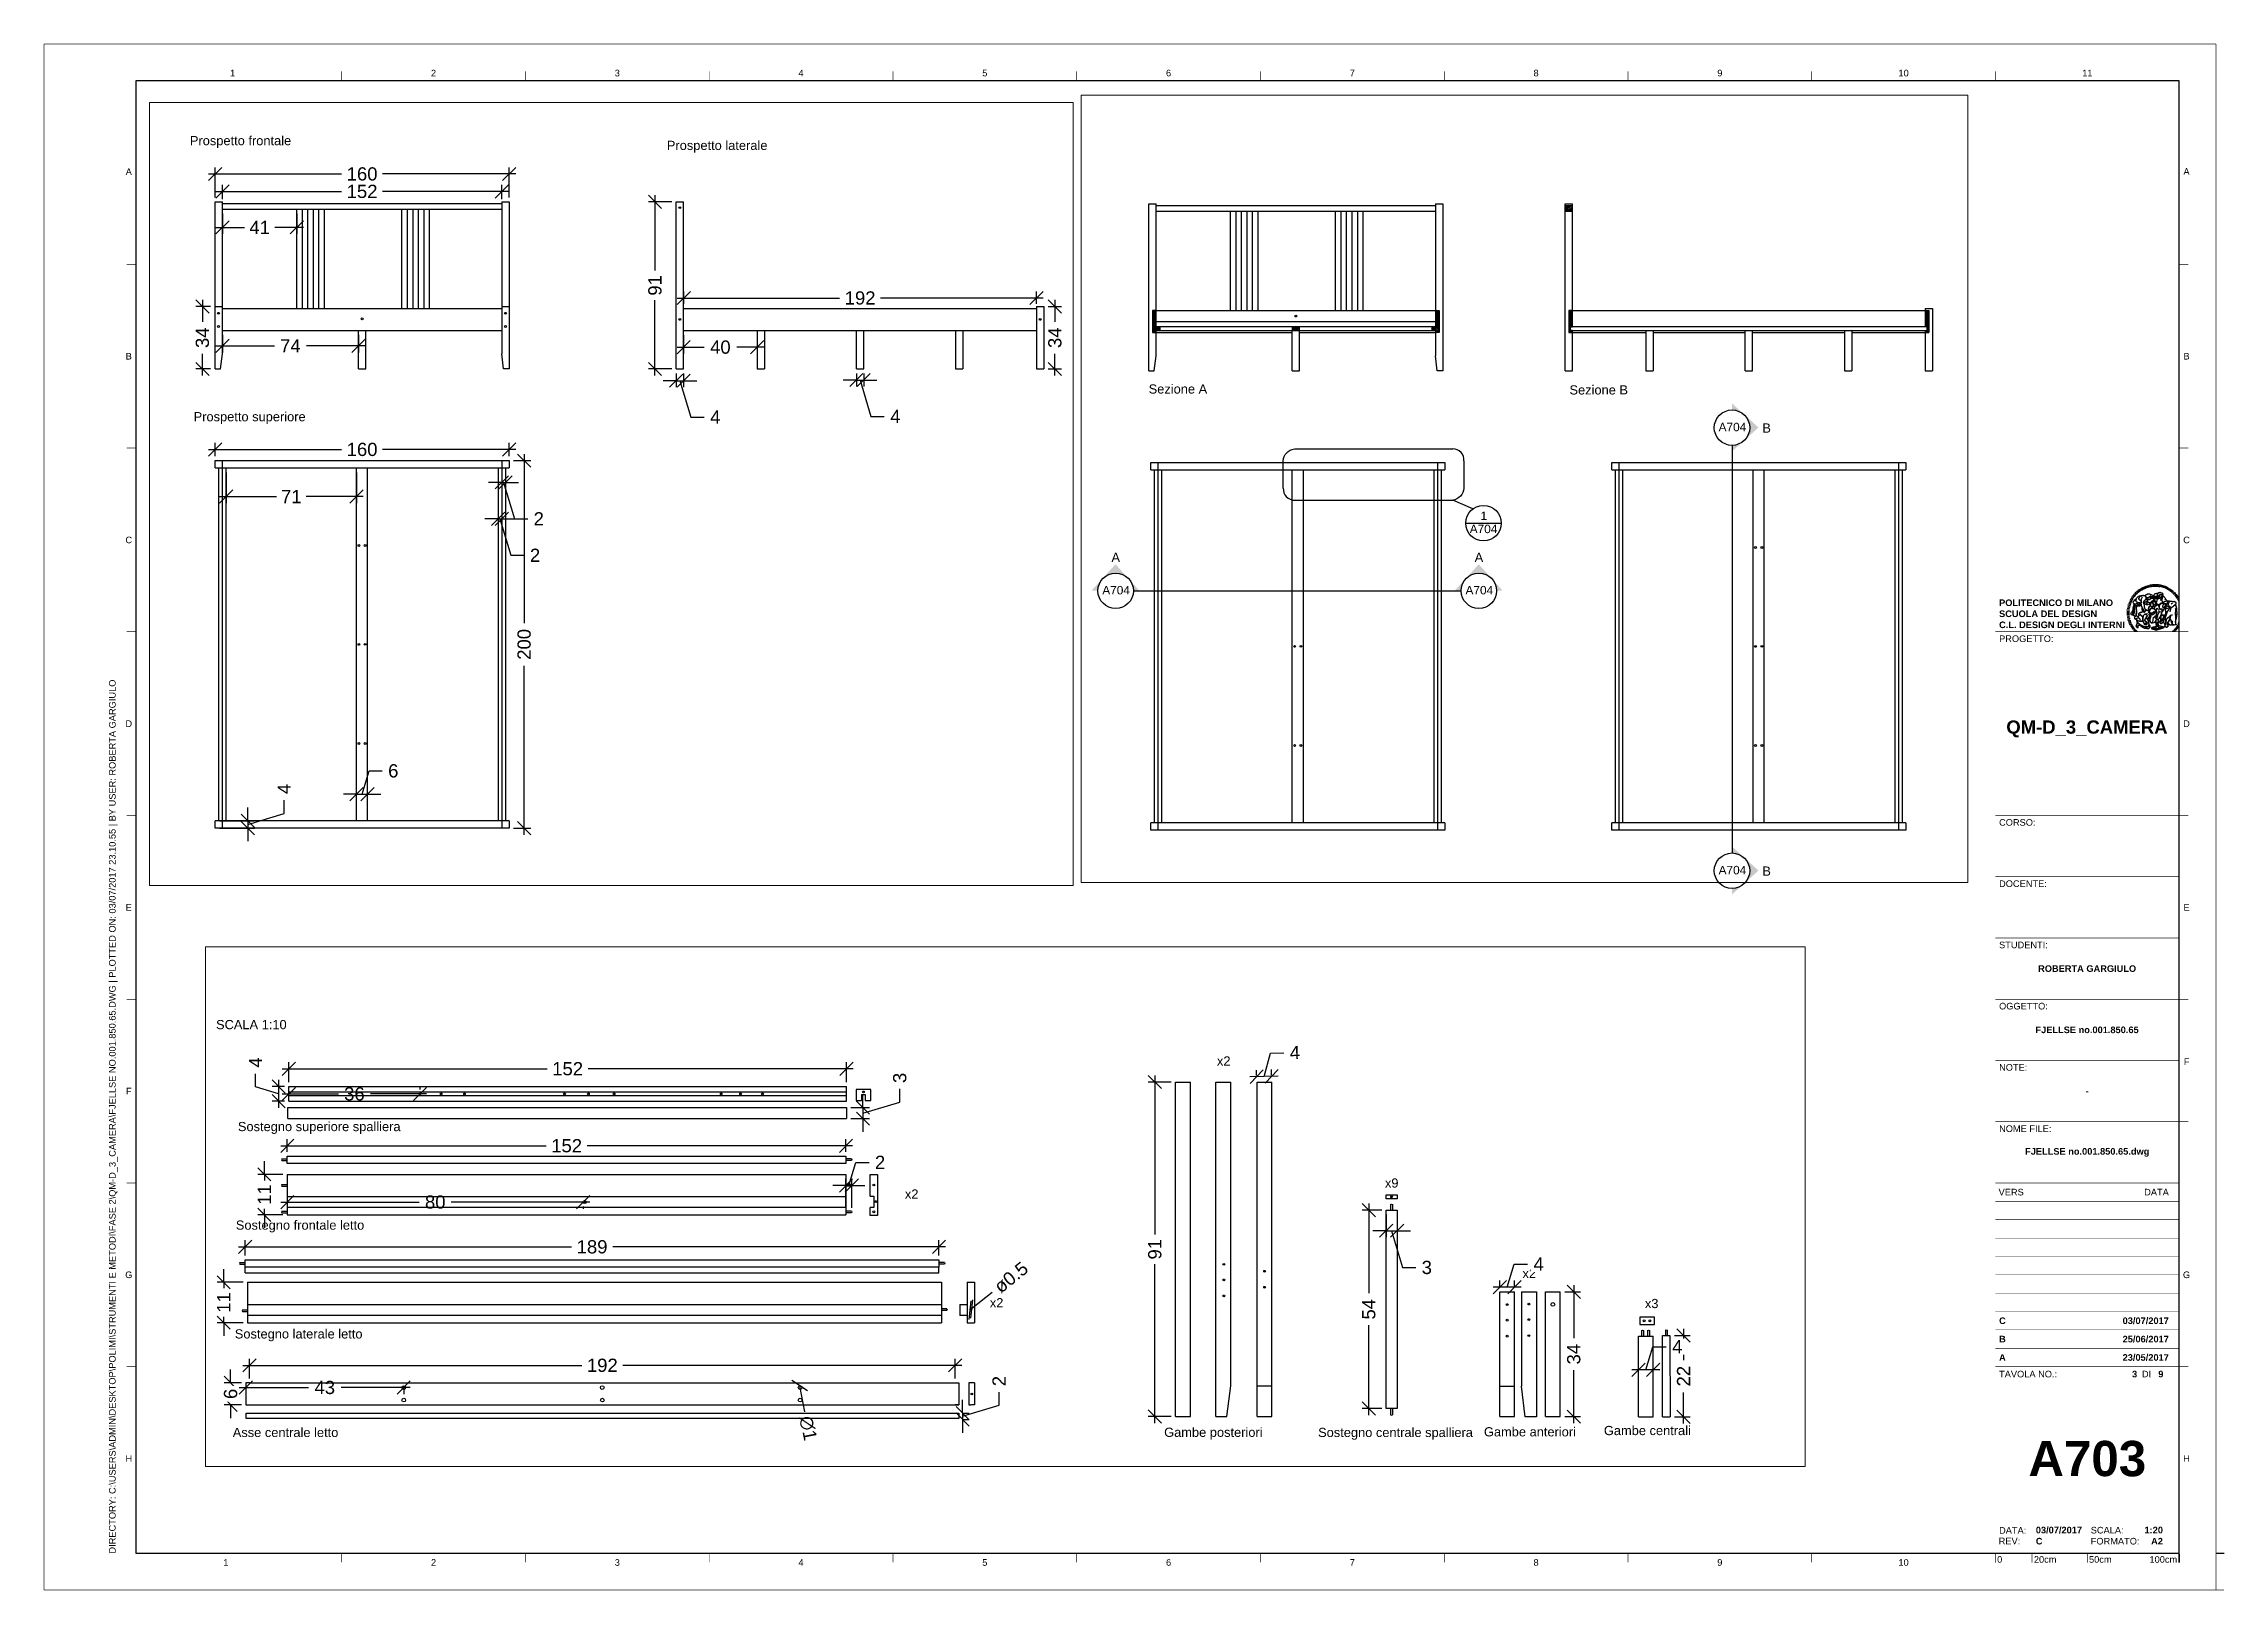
# Paper-space layout 'Layout3-A000' of a CAD drawing. Header units: millimetres. Extents: x -1 to 593, y -2 to 419.
# The model-space entities are those that its viewports show. They can reach past a viewport. Long polylines and large blocks are cut down to what shows.
import ezdxf
from ezdxf.enums import TextEntityAlignment as Align

# ---------------------------------------------------------------- set-up
doc = ezdxf.new("R2010")
doc.units = ezdxf.units.MM
doc.set_wipeout_variables(frame=1)
for name, color, linetype in [('A-ANNO-SYMB', 1, 'Continuous'), ('G-ANNO-LOGO', 3, 'Continuous'), ('G-ANNO-TEXT', 3, 'Continuous'), ('G-ANNO-TTLB', 3, 'Continuous'), ('quote', 241, 'Continuous'), ('Simbolo zoom', 140, 'Continuous'), ('Tratteggi', 252, 'Continuous'), ('Tratteggio', 252, 'Continuous')]:
    doc.layers.add(name, color=color, linetype=linetype)
doc.layers.add('Da nascondere', color=11, linetype='Continuous', plot=False)
doc.layers.add('G-ANNO-NPLT', color=210, linetype='Continuous', plot=False)
doc.styles.add('ARIAL', font='arial.ttf')
doc.styles.add('ARIAL-BOLD', font='')
doc.styles.add('E-ARIAL', font='arial.ttf')
doc.styles.get('ARIAL-BOLD').set_extended_font_data('Arial', bold=True)
doc.dimstyles.new('TICK_36', dxfattribs={"dimtxt": 3.6, "dimasz": 3.6, "dimexe": 1.8, "dimexo": 1.2, "dimgap": 1.8, "dimtad": 0, "dimdec": 0, "dimzin": 0, "dimdsep": 46, "dimtxsty": 'ARIAL', "dimblk": 'OBLIQUE', "dimcen": 1.8, "dimdle": 1.8, "dimclrd": 256, "dimclrt": 256, "dimadec": 0, "dimazin": 0, "dimtfac": 1, "dimtdec": 0, "dimtmove": 1, "dimatfit": 3, "dimldrblk": 'OPEN90', "dimfxl": 1, "dimtfill": 1, "dimtolj": 1, "dimtzin": 0, "dimarcsym": 0})
pattern_1 = [(45, (-246.87615, 0), (-0.4490128, 0.4490128), [])]

psp = doc.layouts.new('Layout3-A000')

# ---------------------------------------------------------------- texts
at = {"char_height": 2.304, "attachment_point": 1, "style": 'E-ARIAL'}
for insert in [(454.9, 316), (387.18, 288.27), (287.2, 271.6), (386.03, 271.6), (454.9, 195.41)]:
    psp.add_mtext_dynamic_manual_height_columns('A704', width=41.4979, gutter_width=1, heights=[14.31], dxfattribs=dict(at, insert=insert))
at = {"layer": 'A-ANNO-SYMB', "style": 'E-ARIAL'}
for s, width, gutter_width, heights, insert, char_height, attachment_point in [('Prospetto frontale', 120.3888, 12.5, [0], (38.94, 394.04), 2.5, 1), ('Prospetto laterale', 120.3888, 12.5, [0], (168.72, 392.75), 2.5, 1), ('Sezione A', 120.3888, 12.5, [0], (299.82, 326.45), 2.5, 1), ('Sezione B', 120.3888, 12.5, [0], (414.32, 326.2), 2.5, 1), ('Prospetto superiore', 120.3888, 12.5, [0], (39.96, 318.91), 2.5, 1), ('B', 9.4598, 12.5, [0], (466.8, 315.82), 2.5, 1), ('1', 41.4979, 1, [14.31], (390.11, 291.82), 2.3, 1), ('A', 9.4598, 12.5, [0], (289.69, 280.63), 2.5, 1), ('A', 9.4598, 12.5, [0], (388.52, 280.63), 2.5, 1), ('B', 9.4598, 12.5, [0], (466.8, 195.24), 2.5, 1), ('SCALA 1:10', 120.3888, 12.5, [0], (46.05, 153.46), 2.5, 1), ('x2', 2.5, 12.5, [1.38], (320.24, 143.55), 2.5, 2), ('Sostegno superiore spalliera', 120.3888, 12.5, [0], (52, 125.71), 2.5, 1), ('x2', 120.3888, 12.5, [0], (233.49, 107.34), 2.5, 1), ('x9', 120.3888, 12.5, [0], (364.1, 110.35), 2.5, 1), ('Sostegno frontale letto', 120.3888, 12.5, [0], (51.44, 98.89), 2.5, 1), ('x2', 120.3888, 12.5, [0], (401.52, 85.73), 2.5, 1), ('x2', 120.3888, 12.5, [0], (256.6, 77.77), 2.5, 1), ('x3', 120.3888, 12.5, [0], (434.84, 77.55), 2.5, 1), ('Sostegno laterale letto', 120.3888, 12.5, [0], (51.16, 69.28), 2.5, 1), ('Asse centrale letto', 120.3888, 12.5, [0], (50.6, 42.46), 2.5, 1), ('Gambe posteriori', 120.3888, 12.5, [0], (304.03, 42.5), 2.5, 1), ('Sostegno centrale spalliera', 120.3888, 12.5, [0], (345.92, 42.46), 2.5, 1), ('Gambe anteriori', 120.3888, 12.5, [0], (391.04, 42.63), 2.5, 1), ('Gambe centrali', 120.3888, 12.5, [0], (423.68, 42.98), 2.5, 1)]:
    psp.add_mtext_dynamic_manual_height_columns(s, width=width, gutter_width=gutter_width, heights=heights, dxfattribs=dict(at, insert=insert, char_height=char_height, attachment_point=attachment_point))
at = {"layer": 'G-ANNO-TEXT', "style": 'ARIAL'}
for s, p in [('1', (50.58, 411.18)), ('2', (105.23, 411.18)), ('3', (155.23, 411.18)), ('4', (205.23, 411.18)), ('5', (255.23, 411.18)), ('6', (305.23, 411.18)), ('7', (355.23, 411.18)), ('8', (405.23, 411.18)), ('9', (455.23, 411.18)), ('10', (505.23, 411.18)), ('11', (555.23, 411.18)), ('A', (22.31, 384.33)), ('A', (582.21, 384.4)), ('B', (22.31, 334.11)), ('B', (582.21, 334.11)), ('C', (22.31, 284.11)), ('C', (582.21, 284.11)), ('D', (22.31, 234.11)), ('E', (22.31, 184.11)), ('F', (22.31, 134.11)), ('G', (22.31, 84.11)), ('H', (22.31, 34.11)), ('1', (48.72, 5.82)), ('2', (105.23, 5.82)), ('3', (155.23, 5.82)), ('4', (205.23, 5.82)), ('5', (255.23, 5.82)), ('6', (305.23, 5.82)), ('7', (355.23, 5.82)), ('8', (405.23, 5.82)), ('9', (455.23, 5.82)), ('10', (505.23, 5.82))]:
    psp.add_text(s, height=1.8, dxfattribs=at).set_placement(p, align=Align.MIDDLE_CENTER)
at = {"layer": 'G-ANNO-TEXT', "insert": (16.93, 8.25), "char_height": 1.8, "attachment_point": 1, "rotation": 90, "style": 'ARIAL'}
psp.add_mtext_dynamic_manual_height_columns('DIRECTORY: C:\\\\USERS\\\\ADMIN\\\\DESKTOP\\\\POLIMI\\\\STRUMENTI E METODI\\\\FASE 2\\\\QM-D_3_CAMERA\\\\FJELLSE NO.001.850.65.DWG | PLOTTED ON: 03/07/2017 23.10.55 | BY USER: ROBERTA GARGIULO', width=412.209, gutter_width=9, heights=[0], dxfattribs=at)

msp = doc.modelspace()

# ---------------------------------------------------------------- blocks, each defined once
blk = doc.blocks.new('logoPolimi')
for p, q in [((-1.49, 1.84), (-1.36, 1.68)), ((-1.41, 1.91), (-1.28, 1.74)), ((-1.32, 1.97), (-1.2, 1.8)), ((-1.22, 2.03), (-1.11, 1.85)), ((-1.13, 2.09), (-1.03, 1.9)), ((-1.03, 2.14), (-0.94, 1.95)), ((-0.93, 2.18), (-0.84, 1.99)), ((-0.83, 2.22), (-0.75, 2.03)), ((-0.72, 2.26), (-0.66, 2.06)), ((-0.61, 2.29), (-0.56, 2.09)), ((-0.51, 2.32), (-0.46, 2.11)), ((-0.4, 2.34), (-0.36, 2.13)), ((-0.29, 2.35), (-0.26, 2.14)), ((-0.18, 2.36), (-0.16, 2.15)), ((-0.07, 2.37), (-0.06, 2.16)), ((0.04, 2.37), (0.04, 2.16)), ((0.15, 2.36), (0.14, 2.16)), ((0.26, 2.36), (0.24, 2.15)), ((0.37, 2.34), (0.34, 2.13)), ((0.48, 2.32), (0.44, 2.12)), ((0.59, 2.3), (0.54, 2.09)), ((0.69, 2.27), (0.63, 2.07)), ((0.8, 2.23), (0.73, 2.03)), ((0.9, 2.19), (0.82, 2)), ((1, 2.15), (0.91, 1.96)), ((1.1, 2.1), (1, 1.91)), ((1.2, 2.04), (1.09, 1.86)), ((1.29, 1.99), (1.18, 1.81)), ((1.38, 1.92), (1.26, 1.75)), ((1.47, 1.86), (1.34, 1.69)), ((-2.37, 0.12), (-2.16, 0.11)), ((-2.37, 0.01), (-2.16, 0.01)), ((-2.36, 0.23), (-2.15, 0.21)), ((-2.35, 0.34), (-2.14, 0.31)), ((-2.33, 0.45), (-2.12, 0.41)), ((-2.3, 0.55), (-2.1, 0.51)), ((-2.28, 0.66), (-2.07, 0.6)), ((-2.24, 0.77), (-2.04, 0.7)), ((-2.2, 0.87), (-2.01, 0.79)), ((-2.16, 0.97), (-1.97, 0.89)), ((-2.11, 1.07), (-1.93, 0.98)), ((-2.06, 1.17), (-1.88, 1.07)), ((-2.01, 1.26), (-1.83, 1.15)), ((-1.94, 1.36), (-1.77, 1.24)), ((-1.88, 1.45), (-1.71, 1.32)), ((-1.84, 0.03), (-1.82, 0.35)), ((-1.81, 1.53), (-1.65, 1.4)), ((-1.74, 1.61), (-1.58, 1.47)), ((-1.73, 0.59), (-1.73, 0.59)), ((-1.73, 0.59), (-1.73, 0.59)), ((-1.66, 1.69), (-1.51, 1.54)), ((-1.65, 0.57), (-1.65, 0.57)), ((-1.59, 1.12), (-1.59, 1.12)), ((-1.58, 1.77), (-1.44, 1.61)), ((-1.51, 0.55), (-1.51, 0.55)), ((-1.51, 0.55), (-1.51, 0.55)), ((-1.31, 0.79), (-1.21, 0.75)), ((-1.21, 0.75), (-1.31, 0.79)), ((-1.21, 0.75), (-1.31, 0.79)), ((-1.21, 0.75), (-1.21, 0.75)), ((-1.21, 0.75), (-1.21, 0.75)), ((-1.19, 0.76), (-1.19, 0.76)), ((-1.19, 0.76), (-1.19, 0.76)), ((-1.17, 0.99), (-1.18, 0.99)), ((-1.18, 0.99), (-1.17, 0.99)), ((-1.16, 0.57), (-1.16, 0.57)), ((-1.16, 0.57), (-1.16, 0.57)), ((-1.1, 0.01), (-0.99, 0.06)), ((-0.99, 0.06), (-1.1, 0.01)), ((-0.99, 0.06), (-1.1, 0.01)), ((-0.99, 0.06), (-0.99, 0.06)), ((-0.99, 0.06), (-0.99, 0.06)), ((-0.97, 0.79), (-0.98, 0.79)), ((-0.89, 0.84), (-0.97, 0.79)), ((-0.97, 0.79), (-0.89, 0.84)), ((-0.96, 1.41), (-0.96, 1.41)), ((-0.96, 1.41), (-0.96, 1.41)), ((-0.89, 0.84), (-0.82, 0.87)), ((-0.82, 0.87), (-0.89, 0.84)), ((-0.89, 0.84), (-0.82, 0.87)), ((-0.88, 0.83), (-0.89, 0.84)), ((-0.85, 1.39), (-0.85, 1.39)), ((-0.85, 1.39), (-0.85, 1.39)), ((-0.84, 0.14), (-0.84, 0.14)), ((-0.77, 1.08), (-0.78, 1.08)), ((-0.78, 1.08), (-0.77, 1.08)), ((-0.61, 1.12), (-0.77, 1.08)), ((-0.77, 1.08), (-0.61, 1.12)), ((-0.77, 1.08), (-0.61, 1.12)), ((-0.75, 1.3), (-0.76, 1.29)), ((-0.76, 1.29), (-0.75, 1.3)), ((-0.65, 0.99), (-0.7, 0.96)), ((-0.69, 0.18), (-0.68, 0.18)), ((-0.66, 0.93), (-0.66, 0.93)), ((-0.66, 0.93), (-0.64, 0.93)), ((-0.66, 0.93), (-0.66, 0.93)), ((-0.66, 0.93), (-0.66, 0.93)), ((-0.63, 1.01), (-0.63, 1.01)), ((-0.63, 1.01), (-0.62, 1.01)), ((-0.63, 0.66), (-0.63, 0.66)), ((-0.6, 1.12), (-0.61, 1.12)), ((-0.61, 1.12), (-0.6, 1.12)), ((-0.61, 1.12), (-0.6, 1.12)), ((-0.61, 0.86), (-0.57, 0.85)), ((-0.57, 0.85), (-0.61, 0.86)), ((-0.61, 0.86), (-0.57, 0.85)), ((-0.53, 1.08), (-0.6, 1.12)), ((-0.6, 1.12), (-0.6, 1.11)), ((-0.6, 1.12), (-0.53, 1.08)), ((-0.57, 0.8), (-0.59, 0.8)), ((-0.57, 0.85), (-0.53, 0.84)), ((-0.57, 0.85), (-0.57, 0.85)), ((-0.57, 0.85), (-0.57, 0.85)), ((-0.57, 0.85), (-0.53, 0.84)), ((-0.56, 0.29), (-0.49, 0.48)), ((-0.56, 0.14), (-0.56, 0.29)), ((-0.5, 0.11), (-0.56, 0.14)), ((-0.53, 0.84), (-0.51, 0.84)), ((-0.53, 0.84), (-0.51, 0.84)), ((-0.53, 0.84), (-0.53, 0.84)), ((-0.51, 0.11), (-0.51, 0.11)), ((-0.51, 0.11), (-0.51, 0.11)), ((-0.34, 0.33), (-0.5, 0.11)), ((-0.49, 0.48), (-0.41, 0.55)), ((-0.42, 0.8), (-0.47, 0.79)), ((-0.42, 0.8), (-0.47, 0.79)), ((-0.47, 0.79), (-0.45, 0.76)), ((-0.47, 0.79), (-0.45, 0.76)), ((-0.45, 1.14), (-0.42, 1.11)), ((-0.42, 1.26), (-0.36, 1.22)), ((-0.41, 0.55), (-0.34, 0.49)), ((-0.4, 1.37), (-0.38, 1.38)), ((-0.39, 1.37), (-0.4, 1.37)), ((-0.35, 1.33), (-0.4, 1.37)), ((-0.39, 1.24), (-0.4, 1.23)), ((-0.38, 1.14), (-0.38, 1.14)), ((-0.34, 0.49), (-0.09, 0.48)), ((-0.16, 0.32), (-0.34, 0.33)), ((-0.14, 0.32), (-0.31, 0.34)), ((-0.28, 1.3), (-0.29, 1.3)), ((-0.28, 1.3), (-0.28, 1.3)), ((-0.16, 1.24), (-0.16, 1.25)), ((-0.16, 1.25), (-0.16, 1.25)), ((-0.16, 0.49), (-0.14, 0.64)), ((-0.06, 0.27), (-0.16, 0.32)), ((-0.1, 0.88), (-0.09, 0.87)), ((-0.08, 1.37), (-0.08, 1.38)), ((-0.08, 1.23), (-0.05, 1.21)), ((-0.05, 1.21), (-0.08, 1.23)), ((-0.08, 1.23), (-0.05, 1.21)), ((-0.03, 0.26), (-0.06, 0.27)), ((-0.05, 1.21), (-0.04, 1.21)), ((-0.04, 1.21), (-0.05, 1.21)), ((-0.04, 1.21), (-0.04, 1.21)), ((-0.04, 1.21), (-0.04, 1.21)), ((-0.04, 0.48), (-0.03, 0.26)), ((0.03, 1.15), (0.03, 1.15)), ((0.03, 0.66), (0.03, 0.67)), ((0.07, 0.58), (0.07, 0.57)), ((0.1, 1.18), (0.1, 1.18)), ((0.1, 0.84), (0.1, 0.84)), ((0.13, 1.32), (0.17, 1.19)), ((0.14, 0.71), (0.34, 0.65)), ((0.31, 0.56), (0.17, 0.63)), ((0.27, 1.61), (0.27, 1.61)), ((0.27, 1.61), (0.27, 1.61)), ((0.27, 1.61), (0.27, 1.61)), ((0.29, 1.29), (0.29, 1.29)), ((0.29, 1.29), (0.29, 1.29)), ((0.29, 1.29), (0.29, 1.29)), ((0.29, 1.29), (0.29, 1.29)), ((0.33, 0.49), (0.34, 0.49)), ((0.33, 0.03), (0.35, 0.03)), ((0.33, 0.03), (0.35, 0.03)), ((0.34, 0.65), (0.34, 0.64)), ((0.35, 0.03), (0.57, 0.06)), ((0.35, 0.03), (0.57, 0.06)), ((0.35, 0.03), (0.35, 0.03)), ((0.35, 0.03), (0.35, 0.03)), ((0.38, 1.36), (0.37, 1.35)), ((0.38, 0.34), (0.37, 0.34)), ((0.38, 0.34), (0.38, 0.34)), ((0.43, 0.67), (0.39, 0.64)), ((0.49, 1.05), (0.51, 1.13)), ((0.51, 1.13), (0.49, 1.05)), ((0.49, 1.05), (0.51, 1.13)), ((0.51, 1.31), (0.5, 1.29)), ((0.51, 1.13), (0.52, 1.23)), ((0.52, 1.23), (0.51, 1.23)), ((0.51, 1.23), (0.52, 1.23)), ((0.52, 1.23), (0.51, 1.13)), ((0.51, 1.13), (0.52, 1.23)), ((0.52, 1.24), (0.6, 1.37)), ((0.52, 1.23), (0.6, 1.36)), ((0.6, 1.36), (0.52, 1.23)), ((0.52, 1.23), (0.52, 1.23)), ((0.52, 1.23), (0.52, 1.24)), ((0.52, 1.23), (0.52, 1.23)), ((0.55, 1.07), (0.53, 1.06)), ((0.53, 1.04), (0.53, 1.06)), ((0.53, 1.05), (0.53, 1.04)), ((0.54, 0.3), (0.63, 0.32)), ((0.54, -0.08), (0.61, 0.06)), ((0.61, 0.06), (0.54, -0.08)), ((0.54, -0.08), (0.61, 0.06)), ((0.56, 0.19), (0.59, 0.21)), ((0.57, 1.07), (0.57, 1.07)), ((0.57, 1.07), (0.57, 1.07)), ((0.57, 1.07), (0.57, 1.07)), ((0.57, 1.07), (0.57, 1.07)), ((0.57, 1.07), (0.57, 1.07)), ((0.57, 1.07), (0.57, 1.07)), ((0.57, 1.07), (0.57, 1.07)), ((0.58, 0.3), (0.59, 0.29)), ((0.59, 0.78), (0.59, 0.79)), ((0.59, 0.79), (0.59, 0.79)), ((0.59, 0.79), (0.59, 0.79)), ((0.59, 0.79), (0.59, 0.78)), ((0.61, 0.06), (0.6, 0.07)), ((0.6, 0.07), (0.61, 0.06)), ((0.61, 0.06), (0.61, 0.07)), ((0.62, 0.21), (0.65, 0.22)), ((0.64, 1.37), (0.65, 1.37)), ((0.69, 0.86), (0.68, 0.86)), ((0.68, 0.86), (0.69, 0.86)), ((0.68, 0.76), (0.68, 0.76)), ((0.76, 0.26), (0.76, 0.26)), ((0.82, 0.35), (0.84, 0.36)), ((0.82, 0.35), (0.82, 0.35)), ((0.84, 0.36), (0.84, 0.37)), ((0.85, 0.34), (1.05, 0.35)), ((0.93, 1.05), (0.93, 1.05)), ((0.93, 1.05), (0.93, 1.05)), ((0.93, 1.05), (0.93, 1.04)), ((0.93, 1.05), (0.93, 1.05)), ((0.97, 0.66), (0.96, 0.66)), ((1.01, 0.97), (0.98, 0.96)), ((1.17, 0.96), (1.17, 0.95)), ((1.17, 0.95), (1.17, 0.95)), ((1.34, 0.37), (1.26, 0.04)), ((1.27, 0.37), (1.27, 0.38)), ((1.28, 0.95), (1.28, 0.95)), ((1.37, 0.73), (1.46, 0.81)), ((1.41, 0.4), (1.41, 0.41)), ((1.56, 1.79), (1.42, 1.63)), ((1.64, 1.71), (1.49, 1.56)), ((1.49, 0.9), (1.57, 0.92)), ((1.72, 1.63), (1.56, 1.49)), ((1.67, 0.6), (1.57, 0.53)), ((1.79, 1.55), (1.63, 1.41)), ((1.86, 1.47), (1.7, 1.34)), ((1.93, 1.38), (1.76, 1.26)), ((1.99, 1.29), (1.81, 1.17)), ((2.05, 1.19), (1.87, 1.09)), ((2.1, 1.1), (1.92, 1)), ((2.15, 1), (1.96, 0.91)), ((2.19, 0.9), (2, 0.82)), ((2.23, 0.79), (2.04, 0.72)), ((2.27, 0.69), (2.07, 0.63)), ((2.3, 0.58), (2.09, 0.53)), ((2.32, 0.47), (2.12, 0.43)), ((2.34, 0.37), (2.13, 0.33)), ((2.36, 0.26), (2.15, 0.23)), ((2.37, 0.15), (2.16, 0.13)), ((2.37, 0.04), (2.16, 0.03)), ((-2.37, -0.1), (-2.16, -0.09)), ((-2.36, -0.21), (-2.15, -0.19)), ((-2.35, -0.32), (-2.14, -0.29)), ((-2.33, -0.43), (-2.12, -0.39)), ((-2.31, -0.54), (-2.1, -0.49)), ((-2.28, -0.65), (-2.08, -0.59)), ((-2.25, -0.75), (-2.05, -0.69)), ((-2.21, -0.86), (-2.02, -0.78)), ((-2.17, -0.96), (-1.98, -0.87)), ((-2.12, -1.06), (-1.93, -0.96)), ((-2.07, -1.16), (-1.89, -1.05)), ((-2.04, -0.15), (-1.97, -0.2)), ((-2.01, -1.25), (-1.84, -1.14)), ((-1.95, -1.34), (-1.78, -1.22)), ((-1.89, -1.43), (-1.72, -1.31)), ((-1.82, -1.52), (-1.66, -1.38)), ((-1.75, -1.6), (-1.59, -1.46)), ((-1.67, -1.68), (-1.52, -1.53)), ((-1.58, -0.12), (-1.6, -0.18)), ((-1.6, -0.18), (-1.58, -0.28)), ((-1.57, -0.54), (-1.59, -0.54)), ((-1.59, -0.54), (-1.59, -0.54)), ((-1.59, -1.76), (-1.45, -1.6)), ((-1.56, -0.32), (-1.56, -0.31)), ((-1.56, -0.31), (-1.56, -0.31)), ((-1.53, -0.65), (-1.53, -0.65)), ((-1.53, -0.65), (-1.53, -0.65)), ((-1.51, -1.83), (-1.37, -1.67)), ((-1.48, -0.86), (-1.48, -0.85)), ((-1.42, -0.37), (-1.42, -0.37)), ((-1.42, -1.9), (-1.29, -1.73)), ((-1.38, -0.46), (-1.38, -0.46)), ((-1.33, -1.96), (-1.21, -1.79)), ((-1.31, -0.24), (-1.31, -0.23)), ((-1.31, -0.23), (-1.31, -0.24)), ((-1.23, -0.19), (-1.23, -0.19)), ((-1.23, -0.19), (-1.23, -0.19)), ((-1.23, -0.19), (-1.23, -0.19)), ((-1.23, -0.19), (-1.23, -0.19)), ((-1.01, -0.39), (-1.02, -0.39)), ((-1.02, -0.39), (-1.01, -0.39)), ((-1.02, -0.7), (-1.02, -0.7)), ((-1.02, -0.7), (-1.02, -0.7)), ((-1.02, -0.7), (-1.02, -0.7)), ((-0.79, -0.51), (-0.83, -0.58)), ((-0.83, -0.58), (-0.79, -0.51)), ((-0.83, -0.58), (-0.79, -0.51)), ((-0.78, -1.05), (-0.83, -0.94)), ((-0.83, -0.94), (-0.78, -1.05)), ((-0.83, -0.94), (-0.83, -0.94)), ((-0.83, -0.94), (-0.78, -1.05)), ((-0.82, -1.23), (-0.82, -1.23)), ((-0.82, -1.23), (-0.77, -1.23)), ((-0.77, -1.23), (-0.82, -1.23)), ((-0.82, -1.23), (-0.82, -1.23)), ((-0.77, -1.23), (-0.82, -1.23)), ((-0.75, -0.96), (-0.8, -0.89)), ((-0.8, -0.89), (-0.79, -0.92)), ((-0.79, -0.92), (-0.8, -0.89)), ((-0.8, -0.89), (-0.75, -0.96)), ((-0.79, -0.92), (-0.8, -0.89)), ((-0.8, -0.89), (-0.8, -0.89)), ((-0.8, -0.89), (-0.75, -0.96)), ((-0.79, -0.92), (-0.78, -0.95)), ((-0.78, -0.95), (-0.79, -0.92)), ((-0.78, -0.95), (-0.79, -0.92)), ((-0.77, -0.49), (-0.78, -0.48)), ((-0.78, -0.48), (-0.77, -0.49)), ((-0.78, -0.95), (-0.76, -1)), ((-0.76, -1), (-0.78, -0.95)), ((-0.76, -1), (-0.78, -0.95)), ((-0.71, -0.89), (-0.75, -0.87)), ((-0.75, -0.87), (-0.71, -0.89)), ((-0.75, -0.87), (-0.71, -0.89)), ((-0.72, -1.01), (-0.75, -0.96)), ((-0.75, -0.96), (-0.72, -1.01)), ((-0.75, -0.96), (-0.72, -1.01)), ((-0.64, -0.93), (-0.71, -0.89)), ((-0.71, -0.89), (-0.64, -0.93)), ((-0.71, -0.89), (-0.64, -0.93)), ((-0.66, -0.53), (-0.66, -0.53)), ((-0.66, -0.53), (-0.66, -0.53)), ((-0.66, -0.53), (-0.66, -0.53)), ((-0.39, -0.81), (-0.51, -0.69)), ((-0.51, -1.04), (-0.5, -1.04)), ((-0.48, -0.42), (-0.48, -0.42)), ((-0.48, -0.42), (-0.48, -0.42)), ((-0.48, -0.42), (-0.48, -0.42)), ((-0.41, -0.51), (-0.41, -0.51)), ((-0.38, -0.05), (-0.39, -0.12)), ((-0.39, -0.12), (-0.37, -0.1)), ((-0.35, -0.14), (-0.37, -0.08)), ((-0.37, -0.09), (-0.37, -0.09)), ((-0.33, -0.12), (-0.35, -0.14)), ((-0.32, -0.14), (-0.35, -0.14)), ((-0.35, -0.18), (-0.34, -0.22)), ((-0.34, -0.08), (-0.29, -0.16)), ((-0.34, -0.22), (-0.34, -0.22)), ((-0.27, -0.17), (-0.32, -0.14)), ((-0.25, -0.91), (-0.26, -0.9)), ((-0.26, -1.29), (0.1, -1.2)), ((0.1, -1.2), (-0.26, -1.29)), ((0.08, -1.4), (-0.26, -1.29)), ((-0.26, -1.29), (0.08, -1.4)), ((-0.26, -1.38), (-0.26, -1.29)), ((-0.26, -1.29), (-0.26, -1.29)), ((-0.26, -1.29), (-0.26, -1.38)), ((-0.26, -1.29), (0.08, -1.4)), ((-0.26, -1.29), (-0.26, -1.29)), ((0.08, -1.49), (-0.26, -1.38)), ((-0.26, -1.38), (0.09, -1.49)), ((-0.14, -0.15), (-0.16, -0.13)), ((-0.11, -0.04), (-0.12, -0.05)), ((-0.04, -0.41), (-0.01, -0.44)), ((-0.01, -0.44), (-0.04, -0.41)), ((-0.04, -0.41), (-0.01, -0.44)), ((0.07, -0.84), (0.07, -0.84)), ((0.07, -0.84), (0.07, -0.84)), ((0.1, -1.2), (0.08, -1.32)), ((0.08, -1.32), (0.13, -1.2)), ((0.08, -1.4), (0.72, -1.22)), ((0.72, -1.22), (0.08, -1.4)), ((0.08, -1.4), (0.72, -1.22)), ((0.72, -1.31), (0.08, -1.49)), ((0.08, -1.44), (0.08, -1.4)), ((0.08, -1.4), (0.08, -1.44)), ((0.08, -1.4), (0.08, -1.49)), ((0.08, -1.49), (0.08, -1.44)), ((0.08, -1.44), (0.08, -1.44)), ((0.08, -1.44), (0.08, -1.45)), ((0.08, -1.45), (0.08, -1.46)), ((0.08, -1.46), (0.08, -1.49)), ((0.1, -1.01), (0.09, -0.86)), ((0.1, -1.01), (0.09, -0.86)), ((0.09, -1.49), (0.72, -1.31)), ((0.1, -1.2), (0.12, -1.04)), ((0.12, -1.04), (0.1, -1.2)), ((0.13, -1.2), (0.1, -1.2)), ((0.1, -1.2), (0.13, -1.2)), ((0.13, -1.2), (0.1, -1.2)), ((0.1, -1.2), (0.1, -1.2)), ((0.11, -0.44), (0.11, -0.44)), ((0.11, -0.44), (0.11, -0.44)), ((0.12, -0.21), (0.12, -0.21)), ((0.12, -0.21), (0.12, -0.21)), ((0.12, -0.21), (0.12, -0.21)), ((0.12, -0.21), (0.12, -0.21)), ((0.12, -0.21), (0.12, -0.21)), ((0.12, -0.21), (0.12, -0.21)), ((0.12, -0.21), (0.12, -0.21)), ((0.12, -0.21), (0.12, -0.21)), ((0.12, -0.21), (0.12, -0.21)), ((0.12, -0.21), (0.12, -0.21)), ((0.12, -0.21), (0.12, -0.21)), ((0.12, -0.21), (0.12, -0.21)), ((0.12, -0.21), (0.12, -0.21)), ((0.12, -0.56), (0.14, -0.53)), ((0.14, -0.53), (0.12, -0.56)), ((0.12, -0.56), (0.14, -0.53)), ((0.12, -1.04), (0.12, -1.04)), ((0.12, -1.04), (0.12, -1.04)), ((0.12, -1.04), (0.12, -1.04)), ((0.21, -0.99), (0.13, -1.2)), ((0.13, -1.2), (0.21, -0.99)), ((0.36, -1.14), (0.13, -1.2)), ((0.13, -1.2), (0.26, -1.17)), ((0.14, -0.53), (0.16, -0.49)), ((0.16, -0.49), (0.14, -0.53)), ((0.14, -0.53), (0.16, -0.49)), ((0.16, -0.49), (0.16, -0.49)), ((0.16, -0.49), (0.16, -0.49)), ((0.28, -1.19), (0.21, -0.99)), ((0.21, -0.99), (0.31, -1.27)), ((0.24, -0.17), (0.24, -0.16)), ((0.24, -0.16), (0.24, -0.17)), ((0.25, -0.84), (0.25, -0.88)), ((0.25, -0.88), (0.25, -0.84)), ((0.25, -0.88), (0.25, -0.84)), ((0.25, -0.88), (0.29, -1.17)), ((0.26, -0.88), (0.25, -0.88)), ((0.31, -1.27), (0.25, -0.88)), ((0.26, -1.17), (0.28, -1.16)), ((0.28, -1.16), (0.36, -1.14)), ((0.29, -1.17), (0.28, -1.19)), ((0.36, -1.14), (0.72, -1.22)), ((0.72, -1.22), (0.36, -1.14)), ((0.49, -0.31), (0.49, -0.31)), ((0.49, -0.31), (0.49, -0.31)), ((0.5, -0.27), (0.5, -0.27)), ((0.51, -0.27), (0.51, -0.27)), ((0.72, -0.81), (0.75, -0.89)), ((0.72, -1.22), (0.72, -1.31)), ((0.72, -1.31), (0.72, -1.22)), ((0.74, -0.23), (0.74, -0.23)), ((0.74, -0.23), (0.75, -0.24)), ((0.75, -0.23), (0.75, -0.23)), ((0.86, -0.25), (0.82, -0.34)), ((0.87, -0.22), (0.86, -0.23)), ((0.87, -0.22), (0.86, -0.25)), ((0.96, -0.58), (0.96, -0.57)), ((1.05, -1.05), (1.04, -1.05)), ((1.28, -2), (1.17, -1.82)), ((1.37, -1.93), (1.25, -1.76)), ((1.31, -0.27), (1.3, -0.26)), ((1.3, -0.26), (1.3, -0.26)), ((1.3, -0.26), (1.3, -0.26)), ((1.3, -0.26), (1.31, -0.27)), ((1.3, -0.26), (1.3, -0.26)), ((1.46, -1.87), (1.33, -1.7)), ((1.54, -1.8), (1.41, -1.64)), ((1.63, -1.72), (1.48, -1.57)), ((1.71, -1.65), (1.55, -1.5)), ((1.78, -1.57), (1.62, -1.43)), ((1.85, -1.48), (1.69, -1.35)), ((1.92, -1.39), (1.75, -1.27)), ((1.98, -1.3), (1.81, -1.19)), ((2.04, -1.21), (1.86, -1.1)), ((2.09, -1.11), (1.91, -1.01)), ((2.14, -1.01), (1.95, -0.92)), ((2.19, -0.91), (1.99, -0.83)), ((2.23, -0.81), (2.03, -0.74)), ((2.26, -0.7), (2.06, -0.64)), ((2.29, -0.6), (2.09, -0.55)), ((2.32, -0.49), (2.11, -0.45)), ((2.34, -0.38), (2.13, -0.35)), ((2.35, -0.27), (2.15, -0.25)), ((2.37, -0.08), (2.16, -0.07)), ((2.36, -0.16), (2.16, -0.15)), ((-1.24, -2.02), (-1.13, -1.84)), ((-1.14, -2.08), (-1.04, -1.89)), ((-1.04, -2.13), (-0.95, -1.94)), ((-0.94, -2.18), (-0.86, -1.98)), ((-0.84, -2.22), (-0.77, -2.02)), ((-0.74, -2.25), (-0.67, -2.05)), ((-0.63, -2.29), (-0.57, -2.08)), ((-0.52, -2.31), (-0.48, -2.11)), ((-0.42, -2.33), (-0.38, -2.13)), ((-0.31, -2.35), (-0.28, -2.14)), ((-0.2, -2.36), (-0.18, -2.15)), ((-0.09, -2.37), (-0.08, -2.16)), ((0.03, -2.37), (0.02, -2.16)), ((0.14, -2.37), (0.12, -2.16)), ((0.25, -2.36), (0.22, -2.15)), ((0.35, -2.34), (0.32, -2.14)), ((0.46, -2.32), (0.42, -2.12)), ((0.57, -2.3), (0.52, -2.1)), ((0.68, -2.27), (0.62, -2.07)), ((0.78, -2.24), (0.71, -2.04)), ((0.89, -2.2), (0.81, -2)), ((0.99, -2.15), (0.9, -1.96)), ((1.09, -2.11), (0.99, -1.92)), ((1.19, -2.05), (1.08, -1.87))]:
    blk.add_line(p, q)
for points in [[(-1.9, 0.12), (-1.94, 0.02), (-2.05, -0.09), (-2.05, -0.09)], [(-1.86, 0.38), (-1.86, 0.38), (-1.87, 0.19), (-1.9, 0.12)], [(-1.76, 0.6), (-1.76, 0.6), (-1.84, 0.57), (-1.86, 0.38)], [(-1.86, -0.04), (-1.84, 0.02), (-1.84, 0.03), (-1.84, 0.03)], [(-1.82, 0.78), (-1.83, 0.8), (-1.85, 0.86), (-1.83, 0.88)], [(-1.82, 0.78), (-1.83, 0.8), (-1.85, 0.86), (-1.83, 0.88)], [(-1.83, 0.88), (-1.81, 0.9), (-1.76, 0.96), (-1.76, 0.96)], [(-1.83, 0.88), (-1.81, 0.9), (-1.76, 0.96), (-1.76, 0.96)], [(-1.76, 0.6), (-1.83, 0.7), (-1.78, 0.74), (-1.78, 0.74)], [(-1.78, 0.74), (-1.79, 0.74), (-1.83, 0.7), (-1.76, 0.6)], [(-1.78, 0.74), (-1.8, 0.76), (-1.81, 0.78), (-1.82, 0.78)], [(-1.78, 0.74), (-1.8, 0.76), (-1.81, 0.78), (-1.82, 0.78)], [(-1.82, 0.35), (-1.81, 0.5), (-1.73, 0.59), (-1.73, 0.59)], [(-1.82, -0.19), (-1.73, -0.07), (-1.75, 0.14), (-1.75, 0.3)], [(-1.75, 0.33), (-1.75, 0.17), (-1.73, -0.05), (-1.8, -0.17)], [(-1.78, 0.74), (-1.75, 0.72), (-1.72, 0.69), (-1.68, 0.7)], [(-1.68, 0.7), (-1.72, 0.69), (-1.75, 0.72), (-1.78, 0.74)], [(-1.68, 0.7), (-1.72, 0.69), (-1.75, 0.72), (-1.78, 0.74)], [(-1.78, 0.74), (-1.78, 0.74), (-1.78, 0.74), (-1.78, 0.74)], [(-1.76, 0.96), (-1.68, 1.1), (-1.59, 1.12), (-1.59, 1.12)], [(-1.76, 0.96), (-1.68, 1.1), (-1.6, 1.12), (-1.6, 1.12)], [(-1.73, 0.59), (-1.74, 0.59), (-1.75, 0.6), (-1.76, 0.6)], [(-1.73, 0.59), (-1.74, 0.59), (-1.75, 0.6), (-1.76, 0.6)], [(-1.75, 0.3), (-1.76, 0.47), (-1.65, 0.57), (-1.65, 0.57)], [(-1.65, 0.57), (-1.65, 0.57), (-1.76, 0.5), (-1.75, 0.33)], [(-1.65, 0.57), (-1.68, 0.58), (-1.7, 0.58), (-1.73, 0.59)], [(-1.65, 0.57), (-1.68, 0.58), (-1.7, 0.58), (-1.73, 0.59)], [(-1.5, 0.71), (-1.53, 0.74), (-1.61, 0.71), (-1.68, 0.7)], [(-1.68, 0.7), (-1.61, 0.71), (-1.53, 0.73), (-1.5, 0.71)], [(-1.5, 0.71), (-1.53, 0.73), (-1.61, 0.71), (-1.68, 0.7)], [(-1.51, 0.55), (-1.56, 0.56), (-1.61, 0.56), (-1.65, 0.57)], [(-1.65, 0.57), (-1.61, 0.56), (-1.56, 0.56), (-1.51, 0.55)], [(-1.51, 0.55), (-1.56, 0.56), (-1.61, 0.56), (-1.65, 0.57)], [(-1.59, 1.12), (-1.6, 1.06), (-1.61, 0.99), (-1.61, 0.97)], [(-1.61, 0.97), (-1.61, 0.99), (-1.6, 1.06), (-1.59, 1.12)], [(-1.61, 0.97), (-1.61, 0.99), (-1.6, 1.06), (-1.59, 1.12)], [(-1.61, 0.97), (-1.61, 0.95), (-1.56, 0.88), (-1.54, 0.87)], [(-1.54, 0.87), (-1.56, 0.88), (-1.61, 0.95), (-1.61, 0.97)], [(-1.54, 0.87), (-1.56, 0.88), (-1.61, 0.96), (-1.61, 0.97)], [(-1.59, 1.12), (-1.59, 1.13), (-1.59, 1.15), (-1.58, 1.16)], [(-1.59, 1.12), (-1.59, 1.13), (-1.59, 1.15), (-1.58, 1.16)], [(-1.58, 1.16), (-1.57, 1.21), (-1.52, 1.23), (-1.49, 1.25)], [(-1.58, 1.16), (-1.57, 1.21), (-1.52, 1.23), (-1.49, 1.25)], [(-1.58, 0.36), (-1.58, 0.48), (-1.51, 0.55), (-1.51, 0.55)], [(-1.51, 0.55), (-1.51, 0.55), (-1.58, 0.48), (-1.58, 0.36)], [(-1.51, 0.55), (-1.51, 0.55), (-1.58, 0.48), (-1.58, 0.36)], [(-1.55, 0.04), (-1.55, 0.08), (-1.58, 0.25), (-1.58, 0.36)], [(-1.58, 0.36), (-1.58, 0.25), (-1.55, 0.08), (-1.55, 0.04)], [(-1.58, 0.36), (-1.58, 0.25), (-1.55, 0.08), (-1.55, 0.04)], [(-1.58, -0.12), (-1.57, -0.06), (-1.55, 0.02), (-1.55, 0.04)], [(-1.55, 0.04), (-1.55, 0.02), (-1.57, -0.06), (-1.58, -0.12)], [(-1.55, 0.04), (-1.55, 0.02), (-1.56, -0.04), (-1.57, -0.1)], [(-1.54, 0.87), (-1.52, 0.85), (-1.47, 0.83), (-1.44, 0.83)], [(-1.44, 0.83), (-1.47, 0.83), (-1.52, 0.85), (-1.54, 0.87)], [(-1.45, 0.83), (-1.47, 0.83), (-1.52, 0.85), (-1.54, 0.87)], [(-1.51, 0.55), (-1.33, 0.54), (-1.16, 0.57), (-1.16, 0.57)], [(-1.16, 0.57), (-1.16, 0.57), (-1.33, 0.54), (-1.51, 0.55)], [(-1.16, 0.57), (-1.16, 0.57), (-1.33, 0.54), (-1.51, 0.55)], [(-1.5, 0.71), (-1.46, 0.68), (-1.4, 0.62), (-1.33, 0.66)], [(-1.33, 0.66), (-1.4, 0.62), (-1.46, 0.68), (-1.5, 0.71)], [(-1.33, 0.66), (-1.4, 0.62), (-1.46, 0.68), (-1.5, 0.71)], [(-1.49, 1.25), (-1.46, 1.26), (-1.42, 1.33), (-1.39, 1.36)], [(-1.49, 1.25), (-1.46, 1.27), (-1.43, 1.34), (-1.39, 1.36)], [(-1.31, 0.79), (-1.33, 0.79), (-1.42, 0.83), (-1.45, 0.83)], [(-1.44, 0.83), (-1.42, 0.83), (-1.33, 0.79), (-1.31, 0.79)], [(-1.31, 0.79), (-1.33, 0.79), (-1.42, 0.83), (-1.44, 0.83)], [(-1.35, 1.1), (-1.4, 1.17), (-1.36, 1.23), (-1.29, 1.31)], [(-1.29, 1.31), (-1.36, 1.23), (-1.4, 1.17), (-1.35, 1.1)], [(-1.35, 1.1), (-1.4, 1.17), (-1.36, 1.23), (-1.29, 1.31)], [(-1.39, 1.36), (-1.35, 1.38), (-1.26, 1.4), (-1.19, 1.41)], [(-1.39, 1.36), (-1.35, 1.38), (-1.26, 1.4), (-1.19, 1.41)], [(-1.18, 0.99), (-1.24, 0.97), (-1.3, 1.03), (-1.35, 1.1)], [(-1.35, 1.1), (-1.3, 1.03), (-1.24, 0.97), (-1.18, 0.99)], [(-1.18, 1), (-1.24, 0.97), (-1.3, 1.03), (-1.35, 1.1)], [(-1.33, 0.66), (-1.28, 0.7), (-1.23, 0.73), (-1.21, 0.75)], [(-1.21, 0.75), (-1.23, 0.73), (-1.28, 0.7), (-1.33, 0.66)], [(-1.21, 0.75), (-1.23, 0.73), (-1.28, 0.7), (-1.33, 0.66)], [(-1.29, 1.31), (-1.22, 1.39), (-1.01, 1.41), (-0.96, 1.41)], [(-0.96, 1.41), (-1.01, 1.41), (-1.22, 1.39), (-1.29, 1.31)], [(-1.29, 1.31), (-1.22, 1.39), (-1.01, 1.41), (-0.96, 1.41)], [(-1.24, -0.02), (-1.21, -0.01), (-1.1, 0.01), (-1.1, 0.01)], [(-1.1, 0.01), (-1.1, 0.01), (-1.21, -0.01), (-1.24, -0.02)], [(-1.1, 0.01), (-1.1, 0.01), (-1.21, -0.01), (-1.24, -0.02)], [(-1.21, 0.75), (-1.2, 0.75), (-1.19, 0.76), (-1.19, 0.76)], [(-1.19, 0.76), (-1.19, 0.76), (-1.2, 0.75), (-1.21, 0.75)], [(-1.19, 0.76), (-1.19, 0.76), (-1.2, 0.76), (-1.21, 0.75)], [(-1.19, 1.41), (-1.11, 1.43), (-0.97, 1.41), (-0.97, 1.41)], [(-1.19, 1.41), (-1.12, 1.43), (-0.98, 1.41), (-0.98, 1.41)], [(-1.19, 0.76), (-1.19, 0.77), (-1.18, 0.78), (-1.18, 0.79)], [(-1.18, 0.79), (-1.18, 0.78), (-1.19, 0.77), (-1.19, 0.76)], [(-1.19, 0.76), (-1.19, 0.77), (-1.19, 0.78), (-1.18, 0.79)], [(-1.18, 0.68), (-1.18, 0.68), (-1.19, 0.71), (-1.19, 0.76)], [(-1.19, 0.76), (-1.19, 0.71), (-1.18, 0.68), (-1.18, 0.68)], [(-1.18, 0.68), (-1.18, 0.68), (-1.19, 0.71), (-1.19, 0.76)], [(-1.18, 0.97), (-1.18, 0.97), (-1.18, 0.98), (-1.17, 0.99)], [(-1.17, 0.99), (-1.18, 0.98), (-1.18, 0.97), (-1.18, 0.97)], [(-1.18, 0.97), (-1.18, 0.97), (-1.18, 0.98), (-1.17, 0.99)], [(-1.18, 0.79), (-1.17, 0.86), (-1.18, 0.95), (-1.18, 0.97)], [(-1.18, 0.97), (-1.18, 0.95), (-1.17, 0.86), (-1.18, 0.79)], [(-1.18, 0.79), (-1.17, 0.86), (-1.18, 0.95), (-1.18, 0.97)], [(-1.16, 0.57), (-1.17, 0.6), (-1.18, 0.64), (-1.18, 0.68)], [(-1.18, 0.68), (-1.18, 0.64), (-1.17, 0.6), (-1.16, 0.57)], [(-1.16, 0.57), (-1.17, 0.6), (-1.18, 0.64), (-1.18, 0.68)], [(-1.17, 0.99), (-1.17, 1.03), (-1.16, 1.09), (-1.14, 1.13)], [(-1.09, 0.42), (-1.1, 0.44), (-1.14, 0.48), (-1.16, 0.57)], [(-1.16, 0.57), (-1.14, 0.48), (-1.1, 0.44), (-1.09, 0.42)], [(-1.09, 0.42), (-1.1, 0.44), (-1.14, 0.48), (-1.16, 0.57)], [(-1.14, 1.13), (-1.12, 1.18), (-1.05, 1.31), (-1.05, 1.31)], [(-1.12, 0.46), (-1.12, 0.46), (-1.13, 0.38), (-1.11, 0.26)], [(-1.11, 0.26), (-1.08, 0.14), (-1.05, 0.03), (-1.05, 0.03)], [(-1.02, 0.32), (-1.02, 0.32), (-1.08, 0.4), (-1.09, 0.42)], [(-1.09, 0.42), (-1.08, 0.4), (-1.02, 0.32), (-1.02, 0.32)], [(-1.02, 0.32), (-1.02, 0.32), (-1.08, 0.4), (-1.09, 0.42)], [(-0.98, 0.2), (-0.98, 0.21), (-1.02, 0.32), (-1.02, 0.32)], [(-1.02, 0.32), (-1.02, 0.32), (-0.98, 0.21), (-0.98, 0.2)], [(-0.98, 0.2), (-0.98, 0.21), (-1.02, 0.32), (-1.02, 0.32)], [(-1.01, 0.12), (-1, 0.16), (-0.98, 0.19), (-0.98, 0.2)], [(-0.98, 0.2), (-0.98, 0.19), (-1, 0.16), (-1.01, 0.12)], [(-1.01, 0.12), (-1, 0.16), (-0.98, 0.19), (-0.98, 0.2)], [(-0.99, 0.06), (-1, 0.07), (-1.01, 0.1), (-1.01, 0.12)], [(-1.01, 0.12), (-1.01, 0.1), (-1, 0.07), (-0.99, 0.06)], [(-0.99, 0.06), (-1, 0.07), (-1.01, 0.1), (-1.01, 0.12)], [(-0.99, 0.06), (-0.99, 0.06), (-0.99, 0.06), (-0.98, 0.05)], [(-0.98, 0.05), (-0.99, 0.06), (-0.99, 0.06), (-0.99, 0.06)], [(-0.99, 0.05), (-0.99, 0.06), (-0.99, 0.06), (-0.99, 0.06)], [(-0.95, 0.02), (-0.96, 0.03), (-0.97, 0.04), (-0.99, 0.05)], [(-0.98, 1.41), (-0.98, 1.41), (-0.97, 1.41), (-0.96, 1.41)], [(-0.98, 0.81), (-0.94, 0.85), (-0.92, 0.93), (-0.91, 0.97)], [(-0.91, 0.97), (-0.92, 0.93), (-0.94, 0.85), (-0.98, 0.81)], [(-0.91, 0.97), (-0.92, 0.93), (-0.94, 0.85), (-0.98, 0.81)], [(-0.98, 0.79), (-0.98, 0.81), (-0.98, 0.81), (-0.98, 0.81)], [(-0.98, 0.81), (-0.98, 0.81), (-0.98, 0.81), (-0.98, 0.79)], [(-0.98, 0.81), (-0.98, 0.81), (-0.98, 0.81), (-0.98, 0.79)], [(-0.98, 0.79), (-0.98, 0.79), (-0.98, 0.78), (-0.97, 0.77)], [(-0.98, 0.79), (-0.98, 0.79), (-0.98, 0.78), (-0.97, 0.77)], [(-0.98, 0.05), (-0.97, 0.04), (-0.96, 0.03), (-0.95, 0.02)], [(-0.95, 0.02), (-0.96, 0.03), (-0.97, 0.04), (-0.98, 0.05)], [(-0.97, 1.41), (-0.97, 1.41), (-0.97, 1.41), (-0.96, 1.41)], [(-0.97, 0.77), (-0.96, 0.74), (-0.91, 0.64), (-0.91, 0.57)], [(-0.97, 0.77), (-0.96, 0.74), (-0.91, 0.64), (-0.91, 0.57)], [(-0.96, 1.41), (-0.94, 1.41), (-0.9, 1.41), (-0.85, 1.39)], [(-0.96, 1.41), (-0.94, 1.41), (-0.9, 1.41), (-0.85, 1.39)], [(-0.95, 0.02), (-0.94, 0.01), (-0.92, 0.01), (-0.9, 0.01)], [(-0.9, 0.01), (-0.92, 0.01), (-0.94, 0.01), (-0.95, 0.02)], [(-0.91, 0.01), (-0.92, 0.01), (-0.94, 0.01), (-0.95, 0.02)], [(-0.91, 0.97), (-0.89, 1), (-0.87, 1.01), (-0.84, 1.02)], [(-0.84, 1.02), (-0.87, 1.01), (-0.89, 1), (-0.91, 0.97)], [(-0.84, 1.02), (-0.87, 1.01), (-0.89, 1.01), (-0.91, 0.97)], [(-0.91, 0.57), (-0.91, 0.5), (-0.9, 0.43), (-0.88, 0.37)], [(-0.91, 0.57), (-0.91, 0.5), (-0.9, 0.43), (-0.88, 0.37)], [(-0.87, 0.03), (-0.87, 0.03), (-0.89, 0.01), (-0.91, 0.01)], [(-0.9, 0.01), (-0.89, 0.01), (-0.87, 0.03), (-0.87, 0.03)], [(-0.87, 0.03), (-0.87, 0.03), (-0.89, 0.01), (-0.9, 0.01)], [(-0.88, 0.84), (-0.88, 0.84), (-0.89, 0.79), (-0.88, 0.77)], [(-0.88, 0.77), (-0.89, 0.79), (-0.88, 0.83), (-0.88, 0.83)], [(-0.74, 0.66), (-0.85, 0.67), (-0.88, 0.77), (-0.88, 0.77)], [(-0.88, 0.77), (-0.88, 0.77), (-0.85, 0.67), (-0.74, 0.66)], [(-0.88, 0.37), (-0.86, 0.32), (-0.83, 0.25), (-0.82, 0.25)], [(-0.88, 0.37), (-0.86, 0.32), (-0.83, 0.25), (-0.82, 0.25)], [(-0.87, 0.03), (-0.86, 0.03), (-0.86, 0.05), (-0.86, 0.06)], [(-0.86, 0.06), (-0.86, 0.05), (-0.86, 0.03), (-0.87, 0.03)], [(-0.86, 0.06), (-0.86, 0.05), (-0.86, 0.03), (-0.87, 0.03)], [(-0.85, 1.39), (-0.86, 1.42), (-0.8, 1.45), (-0.8, 1.46)], [(-0.85, 1.39), (-0.86, 1.42), (-0.83, 1.44), (-0.82, 1.45)], [(-0.86, 0.06), (-0.86, 0.07), (-0.86, 0.1), (-0.85, 0.11)], [(-0.85, 0.11), (-0.86, 0.1), (-0.86, 0.07), (-0.86, 0.06)], [(-0.85, 0.11), (-0.86, 0.1), (-0.86, 0.07), (-0.86, 0.06)], [(-0.81, 1.36), (-0.83, 1.37), (-0.84, 1.38), (-0.85, 1.39)], [(-0.85, 1.39), (-0.84, 1.38), (-0.83, 1.37), (-0.81, 1.36)], [(-0.85, 1.39), (-0.84, 1.38), (-0.83, 1.37), (-0.81, 1.36)], [(-0.85, 0.11), (-0.85, 0.12), (-0.84, 0.14), (-0.84, 0.14)], [(-0.84, 0.14), (-0.84, 0.14), (-0.85, 0.12), (-0.85, 0.11)], [(-0.84, 0.14), (-0.84, 0.14), (-0.85, 0.12), (-0.85, 0.11)], [(-0.84, 1.02), (-0.83, 1.03), (-0.81, 1.05), (-0.78, 1.08)], [(-0.78, 1.08), (-0.81, 1.05), (-0.83, 1.03), (-0.84, 1.02)], [(-0.78, 1.08), (-0.81, 1.05), (-0.83, 1.03), (-0.84, 1.02)], [(-0.84, 0.14), (-0.83, 0.15), (-0.81, 0.16), (-0.81, 0.16)], [(-0.81, 0.16), (-0.81, 0.16), (-0.83, 0.15), (-0.84, 0.14)], [(-0.81, 0.16), (-0.81, 0.16), (-0.84, 0.15), (-0.84, 0.14)], [(-0.84, 0.15), (-0.84, 0.15), (-0.84, 0.15), (-0.84, 0.14)], [(-0.84, 0.14), (-0.84, 0.14), (-0.84, 0.14), (-0.84, 0.14)], [(-0.84, 0.14), (-0.84, 0.14), (-0.84, 0.14), (-0.84, 0.14)], [(-0.84, 0.14), (-0.84, 0.14), (-0.84, 0.14), (-0.84, 0.14)], [(-0.82, 1.45), (-0.82, 1.45), (-0.8, 1.45), (-0.8, 1.45)], [(-0.82, 0.87), (-0.82, 0.87), (-0.72, 0.91), (-0.66, 0.93)], [(-0.66, 0.93), (-0.72, 0.91), (-0.82, 0.87), (-0.82, 0.87)], [(-0.82, 0.87), (-0.82, 0.87), (-0.72, 0.91), (-0.66, 0.93)], [(-0.82, 0.25), (-0.8, 0.25), (-0.77, 0.24), (-0.77, 0.23)], [(-0.82, 0.25), (-0.8, 0.25), (-0.78, 0.24), (-0.77, 0.23)], [(-0.76, 1.29), (-0.77, 1.32), (-0.79, 1.34), (-0.81, 1.36)], [(-0.81, 1.36), (-0.79, 1.34), (-0.77, 1.32), (-0.76, 1.29)], [(-0.81, 1.36), (-0.79, 1.34), (-0.77, 1.32), (-0.76, 1.3)], [(-0.81, 0.16), (-0.8, 0.17), (-0.8, 0.17), (-0.79, 0.18)], [(-0.79, 0.18), (-0.8, 0.17), (-0.8, 0.17), (-0.81, 0.16)], [(-0.79, 0.18), (-0.8, 0.17), (-0.8, 0.17), (-0.81, 0.16)], [(-0.8, 1.46), (-0.8, 1.49), (-0.69, 1.51), (-0.69, 1.51)], [(-0.8, 1.46), (-0.8, 1.49), (-0.75, 1.49), (-0.75, 1.49)], [(-0.8, 1.45), (-0.8, 1.45), (-0.8, 1.46), (-0.8, 1.46)], [(-0.79, 0.18), (-0.78, 0.18), (-0.77, 0.16), (-0.77, 0.16)], [(-0.77, 0.16), (-0.77, 0.16), (-0.78, 0.18), (-0.79, 0.18)], [(-0.77, 0.16), (-0.77, 0.16), (-0.78, 0.18), (-0.79, 0.18)], [(-0.78, 1.08), (-0.77, 1.1), (-0.76, 1.13), (-0.75, 1.16)], [(-0.75, 1.16), (-0.76, 1.13), (-0.77, 1.1), (-0.78, 1.08)], [(-0.75, 1.16), (-0.76, 1.13), (-0.77, 1.1), (-0.78, 1.08)], [(-0.77, 0.23), (-0.76, 0.22), (-0.72, 0.2), (-0.71, 0.2)], [(-0.77, 0.23), (-0.76, 0.22), (-0.72, 0.2), (-0.71, 0.2)], [(-0.77, 0.16), (-0.77, 0.16), (-0.74, 0.16), (-0.7, 0.17)], [(-0.7, 0.17), (-0.74, 0.16), (-0.77, 0.16), (-0.77, 0.16)], [(-0.7, 0.17), (-0.74, 0.16), (-0.77, 0.16), (-0.77, 0.16)], [(-0.76, 1.3), (-0.74, 1.25), (-0.73, 1.2), (-0.75, 1.16)], [(-0.75, 1.16), (-0.73, 1.2), (-0.74, 1.25), (-0.76, 1.29)], [(-0.76, 1.29), (-0.74, 1.25), (-0.73, 1.2), (-0.75, 1.16)], [(-0.75, 1.49), (-0.75, 1.52), (-0.69, 1.51), (-0.69, 1.51)], [(-0.7, 1.26), (-0.7, 1.28), (-0.73, 1.28), (-0.75, 1.3)], [(-0.75, 1.3), (-0.73, 1.28), (-0.7, 1.28), (-0.7, 1.26)], [(-0.71, 1.24), (-0.72, 1.25), (-0.73, 1.27), (-0.75, 1.28)], [(-0.63, 0.66), (-0.63, 0.66), (-0.73, 0.66), (-0.74, 0.66)], [(-0.74, 0.66), (-0.73, 0.66), (-0.63, 0.66), (-0.63, 0.66)], [(-0.65, 1.23), (-0.67, 1.24), (-0.71, 1.23), (-0.71, 1.24)], [(-0.71, 0.2), (-0.7, 0.2), (-0.69, 0.19), (-0.69, 0.18)], [(-0.71, 0.2), (-0.7, 0.2), (-0.69, 0.19), (-0.69, 0.18)], [(-0.65, 1.23), (-0.67, 1.24), (-0.7, 1.25), (-0.7, 1.26)], [(-0.7, 1.26), (-0.7, 1.25), (-0.67, 1.24), (-0.65, 1.23)], [(-0.7, 0.17), (-0.69, 0.17), (-0.68, 0.18), (-0.69, 0.18)], [(-0.69, 0.18), (-0.68, 0.18), (-0.69, 0.17), (-0.7, 0.17)], [(-0.69, 0.18), (-0.68, 0.18), (-0.69, 0.17), (-0.7, 0.17)], [(-0.69, 1.51), (-0.69, 1.59), (-0.51, 1.55), (-0.51, 1.55)], [(-0.69, 1.51), (-0.66, 1.55), (-0.66, 1.55), (-0.66, 1.55)], [(-0.66, 0.67), (-0.69, 0.69), (-0.68, 0.72), (-0.68, 0.76)], [(-0.68, 0.76), (-0.68, 0.72), (-0.69, 0.69), (-0.66, 0.67)], [(-0.66, 0.68), (-0.69, 0.69), (-0.68, 0.72), (-0.68, 0.76)], [(-0.68, 0.76), (-0.68, 0.79), (-0.67, 0.82), (-0.66, 0.83)], [(-0.66, 0.83), (-0.67, 0.82), (-0.68, 0.79), (-0.68, 0.76)], [(-0.68, 0.76), (-0.68, 0.79), (-0.67, 0.82), (-0.66, 0.83)], [(-0.68, 0.18), (-0.68, 0.18), (-0.56, 0.15), (-0.51, 0.11)], [(-0.68, 0.18), (-0.68, 0.18), (-0.56, 0.15), (-0.51, 0.11)], [(-0.66, 1.55), (-0.63, 1.57), (-0.51, 1.55), (-0.51, 1.55)], [(-0.62, 0.95), (-0.63, 0.95), (-0.64, 0.94), (-0.66, 0.93)], [(-0.66, 0.93), (-0.64, 0.94), (-0.63, 0.95), (-0.62, 0.95)], [(-0.66, 0.83), (-0.65, 0.85), (-0.61, 0.86), (-0.61, 0.86)], [(-0.61, 0.86), (-0.61, 0.86), (-0.65, 0.84), (-0.66, 0.83)], [(-0.66, 0.83), (-0.65, 0.84), (-0.61, 0.86), (-0.61, 0.86)], [(-0.63, 0.66), (-0.64, 0.67), (-0.65, 0.67), (-0.66, 0.68)], [(-0.63, 0.66), (-0.64, 0.67), (-0.65, 0.67), (-0.66, 0.67)], [(-0.66, 0.67), (-0.65, 0.67), (-0.64, 0.67), (-0.63, 0.66)], [(-0.59, 1.24), (-0.6, 1.23), (-0.63, 1.22), (-0.65, 1.23)], [(-0.65, 1.23), (-0.63, 1.22), (-0.6, 1.23), (-0.59, 1.24)], [(-0.56, 1.24), (-0.56, 1.24), (-0.63, 1.22), (-0.65, 1.23)], [(-0.63, 1.01), (-0.63, 1.01), (-0.64, 1), (-0.65, 0.99)], [(-0.64, 0.93), (-0.64, 0.93), (-0.58, 0.88), (-0.57, 0.85)], [(-0.64, 0.93), (-0.64, 0.93), (-0.58, 0.88), (-0.57, 0.85)], [(-0.6, 1.11), (-0.6, 1.11), (-0.59, 1.05), (-0.63, 1.01)], [(-0.6, 1.11), (-0.6, 1.11), (-0.59, 1.05), (-0.63, 1.01)], [(-0.5, 0.65), (-0.55, 0.61), (-0.6, 0.64), (-0.63, 0.66)], [(-0.5, 0.65), (-0.55, 0.61), (-0.6, 0.64), (-0.63, 0.66)], [(-0.62, 1.01), (-0.62, 1.01), (-0.62, 0.97), (-0.62, 0.95)], [(-0.62, 0.95), (-0.62, 0.97), (-0.62, 1.01), (-0.62, 1.01)], [(-0.56, 1.24), (-0.56, 1.24), (-0.57, 1.25), (-0.59, 1.24)], [(-0.59, 1.24), (-0.57, 1.25), (-0.56, 1.24), (-0.56, 1.24)], [(-0.41, 0.55), (-0.41, 0.55), (-0.59, 0.44), (-0.56, 0.15)], [(-0.52, 0.81), (-0.53, 0.8), (-0.56, 0.79), (-0.57, 0.8)], [(-0.57, 0.01), (-0.57, 0.01), (-0.38, -0.06), (-0.35, -0.15)], [(-0.49, 1.27), (-0.5, 1.26), (-0.53, 1.24), (-0.56, 1.24)], [(-0.52, 1.26), (-0.53, 1.26), (-0.54, 1.22), (-0.56, 1.24)], [(-0.56, 1.24), (-0.54, 1.22), (-0.53, 1.26), (-0.52, 1.26)], [(-0.47, 1.06), (-0.49, 1.06), (-0.53, 1.08), (-0.53, 1.08)], [(-0.53, 1.08), (-0.53, 1.08), (-0.49, 1.06), (-0.47, 1.06)], [(-0.53, 0.84), (-0.53, 0.84), (-0.52, 0.81), (-0.52, 0.81)], [(-0.49, 1.27), (-0.5, 1.26), (-0.51, 1.26), (-0.52, 1.26)], [(-0.52, 1.26), (-0.51, 1.26), (-0.5, 1.26), (-0.49, 1.27)], [(-0.51, 0.12), (-0.51, 0.12), (-0.52, 0.19), (-0.49, 0.21)], [(-0.51, 0.19), (-0.51, 0.18), (-0.52, 0.15), (-0.51, 0.14)], [(-0.51, 1.55), (-0.43, 1.57), (-0.43, 1.53), (-0.43, 1.53)], [(-0.51, 1.55), (-0.43, 1.57), (-0.35, 1.51), (-0.35, 1.51)], [(-0.51, 0.84), (-0.51, 0.84), (-0.46, 0.83), (-0.45, 0.83)], [(-0.51, 0.84), (-0.51, 0.84), (-0.46, 0.83), (-0.45, 0.83)], [(-0.42, 0.27), (-0.43, 0.27), (-0.5, 0.2), (-0.51, 0.19)], [(-0.51, 0.14), (-0.51, 0.13), (-0.47, 0.05), (-0.47, 0.04)], [(-0.51, 0.11), (-0.51, 0.11), (-0.51, 0.11), (-0.51, 0.11)], [(-0.51, 0.11), (-0.51, 0.11), (-0.47, 0.1), (-0.46, 0.04)], [(-0.51, 0.11), (-0.51, 0.11), (-0.51, 0.11), (-0.51, 0.11)], [(-0.51, 0.11), (-0.5, 0.11), (-0.5, 0.1), (-0.49, 0.1)], [(-0.47, 0.71), (-0.46, 0.66), (-0.5, 0.65), (-0.5, 0.65)], [(-0.47, 0.71), (-0.46, 0.66), (-0.5, 0.65), (-0.5, 0.65)], [(-0.44, 1.3), (-0.45, 1.3), (-0.47, 1.28), (-0.49, 1.27)], [(-0.49, 1.27), (-0.47, 1.28), (-0.45, 1.3), (-0.44, 1.3)], [(-0.44, 1.3), (-0.45, 1.3), (-0.47, 1.28), (-0.49, 1.27)], [(-0.49, 0.21), (-0.48, 0.21), (-0.47, 0.22), (-0.47, 0.23)], [(-0.49, 0.21), (-0.49, 0.21), (-0.49, 0.21), (-0.49, 0.21)], [(-0.37, -0.09), (-0.37, -0.07), (-0.49, 0.1), (-0.49, 0.1)], [(-0.46, 1.08), (-0.46, 1.07), (-0.46, 1.06), (-0.47, 1.06)], [(-0.47, 1.06), (-0.46, 1.06), (-0.46, 1.07), (-0.46, 1.08)], [(-0.45, 0.76), (-0.44, 0.74), (-0.47, 0.71), (-0.47, 0.71)], [(-0.45, 0.76), (-0.44, 0.74), (-0.47, 0.71), (-0.47, 0.71)], [(-0.47, 0.23), (-0.46, 0.24), (-0.44, 0.27), (-0.42, 0.27)], [(-0.47, 0.04), (-0.47, 0.03), (-0.44, 0.02), (-0.44, 0.01)], [(-0.44, 1.1), (-0.45, 1.1), (-0.46, 1.08), (-0.46, 1.08)], [(-0.46, 1.08), (-0.46, 1.09), (-0.45, 1.1), (-0.44, 1.1)], [(-0.46, 0.04), (-0.46, 0.03), (-0.45, 0.03), (-0.44, 0.02)], [(-0.45, 0.83), (-0.44, 0.83), (-0.39, 0.82), (-0.39, 0.82)], [(-0.45, 0.83), (-0.44, 0.83), (-0.39, 0.82), (-0.39, 0.82)], [(-0.36, 0.68), (-0.36, 0.66), (-0.45, 0.58), (-0.41, 0.55)], [(-0.41, 0.55), (-0.45, 0.58), (-0.4, 0.62), (-0.39, 0.62)], [(-0.41, 1.32), (-0.42, 1.3), (-0.43, 1.3), (-0.44, 1.3)], [(-0.44, 1.3), (-0.43, 1.3), (-0.42, 1.3), (-0.41, 1.32)], [(-0.41, 1.32), (-0.42, 1.3), (-0.43, 1.3), (-0.44, 1.3)], [(-0.42, 1.11), (-0.42, 1.11), (-0.44, 1.1), (-0.44, 1.1)], [(-0.44, 1.1), (-0.44, 1.1), (-0.42, 1.11), (-0.42, 1.11)], [(-0.44, 0.02), (-0.43, 0.01), (-0.44, 0.01), (-0.43, 0)], [(-0.44, 0.01), (-0.43, 0), (-0.43, -0.02), (-0.38, -0.05)], [(-0.43, 1.53), (-0.37, 1.53), (-0.35, 1.5), (-0.35, 1.5)], [(-0.4, 1.12), (-0.4, 1.11), (-0.42, 1.11), (-0.42, 1.11)], [(-0.42, 1.11), (-0.42, 1.11), (-0.4, 1.11), (-0.4, 1.12)], [(-0.39, 0.82), (-0.39, 0.81), (-0.42, 0.8), (-0.42, 0.8)], [(-0.39, 0.82), (-0.39, 0.81), (-0.42, 0.8), (-0.42, 0.8)], [(-0.35, 0.32), (-0.36, 0.31), (-0.41, 0.28), (-0.42, 0.27)], [(-0.42, 0.27), (-0.41, 0.27), (-0.39, 0.28), (-0.38, 0.3)], [(-0.4, 1.37), (-0.4, 1.37), (-0.39, 1.33), (-0.41, 1.32)], [(-0.41, 1.32), (-0.39, 1.33), (-0.4, 1.37), (-0.4, 1.37)], [(-0.4, 1.37), (-0.4, 1.37), (-0.39, 1.33), (-0.41, 1.32)], [(-0.34, 0.49), (-0.35, 0.51), (-0.36, 0.52), (-0.41, 0.55)], [(-0.41, 0.55), (-0.36, 0.52), (-0.35, 0.51), (-0.34, 0.49)], [(-0.38, 1.14), (-0.38, 1.14), (-0.39, 1.12), (-0.4, 1.12)], [(-0.4, 1.12), (-0.39, 1.12), (-0.38, 1.14), (-0.38, 1.14)], [(-0.37, 1.36), (-0.38, 1.36), (-0.38, 1.35), (-0.39, 1.37)], [(-0.39, 0.63), (-0.39, 0.64), (-0.38, 0.65), (-0.36, 0.67)], [(-0.39, 0.62), (-0.38, 0.63), (-0.39, 0.63), (-0.39, 0.63)], [(-0.38, 1.38), (-0.38, 1.38), (-0.38, 1.36), (-0.36, 1.36)], [(-0.38, 1.14), (-0.38, 1.14), (-0.35, 1.11), (-0.35, 1.15)], [(-0.35, 1.14), (-0.35, 1.11), (-0.38, 1.14), (-0.38, 1.14)], [(-0.38, 0.3), (-0.37, 0.31), (-0.34, 0.35), (-0.3, 0.34)], [(-0.35, 1.34), (-0.37, 1.35), (-0.37, 1.36), (-0.37, 1.36)], [(-0.36, 1.36), (-0.36, 1.36), (-0.37, 1.35), (-0.35, 1.34)], [(-0.36, 0.67), (-0.34, 0.68), (-0.35, 0.68), (-0.35, 0.73)], [(-0.35, 0.73), (-0.36, 0.68), (-0.35, 0.69), (-0.36, 0.68)], [(-0.35, 1.5), (-0.33, 1.52), (-0.31, 1.5), (-0.31, 1.5)], [(-0.35, 1.51), (-0.28, 1.52), (-0.25, 1.44), (-0.25, 1.44)], [(-0.28, 1.3), (-0.31, 1.32), (-0.34, 1.34), (-0.35, 1.34)], [(-0.35, 1.34), (-0.34, 1.34), (-0.31, 1.32), (-0.28, 1.3)], [(-0.28, 1.31), (-0.31, 1.32), (-0.31, 1.31), (-0.35, 1.33)], [(-0.3, 1.28), (-0.3, 1.26), (-0.34, 1.18), (-0.35, 1.14)], [(-0.35, 1.15), (-0.34, 1.18), (-0.3, 1.26), (-0.3, 1.28)], [(-0.3, 0.9), (-0.3, 0.9), (-0.34, 0.77), (-0.35, 0.73)], [(-0.35, 0.73), (-0.34, 0.78), (-0.32, 0.79), (-0.32, 0.79)], [(-0.31, 0.34), (-0.31, 0.34), (-0.34, 0.33), (-0.35, 0.32)], [(-0.25, 0.48), (-0.27, 0.49), (-0.33, 0.47), (-0.34, 0.49)], [(-0.34, 0.49), (-0.33, 0.47), (-0.21, 0.46), (-0.18, 0.47)], [(-0.32, 0.79), (-0.33, 0.84), (-0.31, 0.88), (-0.31, 0.88)], [(-0.31, 1.5), (-0.26, 1.48), (-0.25, 1.44), (-0.25, 1.44)], [(-0.31, 0.88), (-0.31, 0.91), (-0.26, 0.94), (-0.26, 0.94)], [(-0.29, 1.3), (-0.29, 1.3), (-0.29, 1.29), (-0.3, 1.28)], [(-0.3, 1.28), (-0.29, 1.29), (-0.29, 1.3), (-0.29, 1.3)], [(-0.3, 1.19), (-0.3, 1.2), (-0.26, 1.22), (-0.26, 1.22)], [(-0.3, 1.19), (-0.3, 1.2), (-0.26, 1.22), (-0.26, 1.22)], [(-0.25, 1.17), (-0.28, 1.17), (-0.29, 1.18), (-0.3, 1.19)], [(-0.25, 1.17), (-0.28, 1.17), (-0.29, 1.19), (-0.3, 1.19)], [(-0.26, 0.94), (-0.26, 0.94), (-0.29, 0.92), (-0.3, 0.9)], [(-0.3, 0.34), (-0.25, 0.33), (-0.15, 0.33), (-0.14, 0.32)], [(-0.25, 1.3), (-0.26, 1.3), (-0.27, 1.3), (-0.28, 1.31)], [(-0.25, 1.3), (-0.26, 1.3), (-0.27, 1.3), (-0.28, 1.3)], [(-0.26, 1.22), (-0.26, 1.22), (-0.22, 1.24), (-0.18, 1.24)], [(-0.26, 1.22), (-0.26, 1.22), (-0.22, 1.24), (-0.18, 1.24)], [(-0.26, 0.94), (-0.23, 1), (-0.18, 0.98), (-0.18, 0.98)], [(-0.18, 0.98), (-0.18, 0.98), (-0.23, 1), (-0.26, 0.94)], [(-0.25, 1.44), (-0.19, 1.42), (-0.22, 1.38), (-0.22, 1.38)], [(-0.25, 1.44), (-0.19, 1.42), (-0.21, 1.33), (-0.22, 1.33)], [(-0.22, 1.33), (-0.22, 1.32), (-0.22, 1.3), (-0.25, 1.3)], [(-0.22, 1.32), (-0.22, 1.32), (-0.22, 1.3), (-0.25, 1.3)], [(-0.22, 1.18), (-0.23, 1.17), (-0.23, 1.17), (-0.25, 1.17)], [(-0.22, 1.18), (-0.23, 1.17), (-0.23, 1.17), (-0.25, 1.17)], [(-0.18, 0.47), (-0.18, 0.47), (-0.23, 0.46), (-0.25, 0.48)], [(-0.22, 1.38), (-0.18, 1.35), (-0.21, 1.33), (-0.22, 1.32)], [(-0.21, 1.18), (-0.21, 1.19), (-0.22, 1.18), (-0.22, 1.18)], [(-0.21, 1.18), (-0.21, 1.18), (-0.22, 1.18), (-0.22, 1.18)], [(-0.22, 0.88), (-0.21, 0.91), (-0.19, 0.95), (-0.17, 0.96)], [(-0.17, 0.96), (-0.19, 0.95), (-0.21, 0.91), (-0.22, 0.88)], [(-0.22, 0.88), (-0.21, 0.91), (-0.19, 0.96), (-0.17, 0.96)], [(-0.19, 0.81), (-0.21, 0.83), (-0.22, 0.85), (-0.22, 0.88)], [(-0.22, 0.88), (-0.22, 0.85), (-0.21, 0.83), (-0.19, 0.81)], [(-0.19, 0.82), (-0.21, 0.83), (-0.22, 0.85), (-0.22, 0.88)], [(-0.13, 1.11), (-0.13, 1.11), (-0.2, 1.17), (-0.21, 1.18)], [(-0.13, 1.11), (-0.13, 1.11), (-0.2, 1.17), (-0.21, 1.18)], [(-0.16, 0), (-0.16, -0.01), (-0.17, -0.02), (-0.21, -0.04)], [(-0.17, 0.75), (-0.17, 0.77), (-0.18, 0.8), (-0.19, 0.82)], [(-0.17, 0.75), (-0.17, 0.77), (-0.18, 0.8), (-0.19, 0.81)], [(-0.19, 0.81), (-0.18, 0.8), (-0.17, 0.77), (-0.17, 0.75)], [(-0.19, -0.02), (-0.18, -0.02), (-0.16, -0.01), (-0.16, 0)], [(-0.18, 1.24), (-0.17, 1.24), (-0.17, 1.24), (-0.16, 1.25)], [(-0.18, 1.24), (-0.17, 1.24), (-0.17, 1.24), (-0.16, 1.24)], [(-0.18, 0.98), (-0.15, 0.99), (-0.13, 1), (-0.13, 1)], [(-0.13, 0.99), (-0.13, 0.99), (-0.15, 0.99), (-0.18, 0.98)], [(-0.18, 0.47), (-0.15, 0.48), (-0.14, 0.57), (-0.14, 0.57)], [(-0.15, 0.51), (-0.15, 0.49), (-0.18, 0.47), (-0.18, 0.47)], [(-0.17, 0.96), (-0.16, 0.96), (-0.13, 0.99), (-0.06, 0.97)], [(-0.06, 0.97), (-0.13, 0.99), (-0.16, 0.96), (-0.17, 0.96)], [(-0.17, 0.96), (-0.16, 0.97), (-0.13, 0.99), (-0.06, 0.97)], [(-0.15, 0.67), (-0.17, 0.7), (-0.17, 0.74), (-0.17, 0.75)], [(-0.17, 0.75), (-0.17, 0.74), (-0.17, 0.7), (-0.15, 0.67)], [(-0.15, 0.67), (-0.17, 0.7), (-0.17, 0.74), (-0.17, 0.75)], [(-0.17, -0.01), (-0.15, 0), (-0.08, 0.04), (-0.06, 0.05)], [(-0.16, 1.25), (-0.16, 1.25), (-0.16, 1.31), (-0.14, 1.33)], [(-0.16, 1.25), (-0.16, 1.25), (-0.16, 1.32), (-0.14, 1.33)], [(-0.16, 1.24), (-0.13, 1.25), (-0.11, 1.25), (-0.08, 1.23)], [(-0.08, 1.23), (-0.11, 1.25), (-0.13, 1.25), (-0.16, 1.24)], [(-0.16, 1.25), (-0.13, 1.25), (-0.11, 1.25), (-0.08, 1.23)], [(0.03, 0.66), (-0.09, 0.66), (-0.16, 0.69), (-0.16, 0.69)], [(-0.16, 0.49), (-0.16, 0.49), (0.03, 0.44), (0.07, 0.57)], [(0, 0.49), (-0.07, 0.47), (-0.16, 0.49), (-0.16, 0.49)], [(-0.16, 0), (-0.16, 0.01), (-0.14, 0.01), (-0.13, 0.01)], [(-0.13, 0.01), (-0.14, 0.01), (-0.16, 0.01), (-0.16, 0)], [(-0.14, 0.64), (-0.15, 0.65), (-0.15, 0.66), (-0.15, 0.67)], [(-0.15, 0.67), (-0.15, 0.66), (-0.15, 0.65), (-0.14, 0.64)], [(-0.14, 0.64), (-0.15, 0.65), (-0.15, 0.66), (-0.15, 0.67)], [(-0.14, 0.57), (-0.15, 0.56), (-0.15, 0.52), (-0.15, 0.51)], [(-0.14, 1.33), (-0.13, 1.34), (-0.1, 1.36), (-0.08, 1.37)], [(-0.14, 1.33), (-0.13, 1.34), (-0.1, 1.36), (-0.08, 1.37)], [(-0.14, 0.64), (-0.14, 0.61), (-0.13, 0.58), (-0.14, 0.57)], [(-0.14, 0.57), (-0.14, 0.59), (-0.14, 0.61), (-0.14, 0.64)], [(-0.06, 0.27), (-0.11, 0.27), (-0.14, 0.32), (-0.14, 0.32)], [(-0.14, 0.32), (-0.13, 0.31), (-0.07, 0.26), (-0.06, 0.26)], [(-0.04, 1.1), (-0.09, 1.08), (-0.13, 1.11), (-0.13, 1.11)], [(-0.04, 1.11), (-0.09, 1.08), (-0.13, 1.11), (-0.13, 1.11)], [(-0.06, 1.01), (-0.07, 1.01), (-0.13, 0.99), (-0.13, 0.99)], [(-0.13, 1), (-0.13, 1), (-0.11, 1), (-0.1, 1)], [(-0.13, 0.86), (-0.13, 0.86), (-0.1, 0.91), (-0.08, 0.89)], [(-0.13, 0.01), (-0.11, 0.02), (-0.07, 0.04), (-0.06, 0.05)], [(-0.06, 0.05), (-0.07, 0.04), (-0.11, 0.02), (-0.13, 0.01)], [(-0.08, 1.38), (-0.08, 1.38), (-0.12, 1.44), (-0.06, 1.51)], [(-0.08, 1.38), (-0.08, 1.38), (-0.12, 1.44), (-0.06, 1.51)], [(-0.1, 1), (-0.09, 1), (-0.06, 1.01), (-0.05, 1)], [(-0.09, 0.48), (-0.09, 0.48), (0, 0.47), (0.01, 0.49)], [(-0.05, 1.36), (-0.06, 1.37), (-0.07, 1.37), (-0.08, 1.37)], [(-0.08, 1.37), (-0.07, 1.37), (-0.06, 1.37), (-0.05, 1.36)], [(-0.08, 1.37), (-0.07, 1.37), (-0.06, 1.37), (-0.05, 1.36)], [(-0.06, 1.51), (0, 1.58), (0.02, 1.59), (0.04, 1.59)], [(-0.06, 1.51), (0, 1.58), (0.02, 1.59), (0.04, 1.59)], [(-0.05, 1.23), (-0.05, 1.23), (-0.06, 1.24), (-0.05, 1.25)], [(-0.05, 1.25), (-0.06, 1.24), (-0.05, 1.23), (-0.05, 1.23)], [(-0.05, 1.23), (-0.05, 1.23), (-0.06, 1.24), (-0.05, 1.25)], [(-0.01, 0.98), (-0.02, 1), (-0.06, 1.01), (-0.06, 1.01)], [(-0.06, 0.97), (-0.06, 0.97), (-0.03, 0.95), (-0.03, 0.95)], [(-0.03, 0.95), (-0.03, 0.95), (-0.06, 0.97), (-0.06, 0.97)], [(-0.06, 0.97), (-0.06, 0.97), (-0.03, 0.95), (-0.03, 0.95)], [(0.02, 0.2), (0.02, 0.21), (0, 0.26), (-0.06, 0.27)], [(-0.06, 0.26), (-0.05, 0.26), (-0.04, 0.26), (-0.03, 0.26)], [(-0.06, 0.05), (-0.04, 0.06), (0, 0.03), (0.01, 0.03)], [(-0.06, 0.05), (-0.05, 0.06), (-0.04, 0.06), (-0.03, 0.06)], [(-0.03, 0.06), (-0.04, 0.06), (-0.05, 0.06), (-0.06, 0.05)], [(0.1, 1.25), (0.08, 1.31), (-0.02, 1.35), (-0.05, 1.36)], [(-0.05, 1.36), (-0.02, 1.35), (0.08, 1.31), (0.1, 1.25)], [(-0.05, 1.36), (-0.02, 1.35), (0.08, 1.31), (0.1, 1.25)], [(-0.05, 1.25), (-0.04, 1.26), (-0.03, 1.25), (-0.03, 1.25)], [(-0.03, 1.25), (-0.03, 1.25), (-0.04, 1.26), (-0.05, 1.25)], [(-0.05, 1.25), (-0.04, 1.26), (-0.03, 1.25), (-0.03, 1.25)], [(-0.04, 1.21), (-0.05, 1.22), (-0.05, 1.23), (-0.05, 1.23)], [(-0.05, 1.23), (-0.05, 1.23), (-0.05, 1.22), (-0.04, 1.21)], [(-0.04, 1.21), (-0.05, 1.22), (-0.05, 1.23), (-0.05, 1.23)], [(-0.05, 1), (-0.05, 1), (-0.03, 1), (-0.02, 0.98)], [(-0.05, -0.03), (-0.05, -0.03), (-0.02, -0.01), (-0.01, 0.03)], [(-0.01, 0.03), (-0.02, -0.01), (-0.05, -0.03), (-0.05, -0.03)], [(-0.05, -0.03), (-0.05, -0.03), (-0.02, -0.01), (-0.01, 0.03)], [(-0.03, 1.18), (-0.03, 1.18), (-0.04, 1.2), (-0.04, 1.21)], [(0.03, 1.15), (0.02, 1.12), (-0.01, 1.12), (-0.04, 1.1)], [(0.03, 1.15), (0.02, 1.12), (-0.01, 1.13), (-0.04, 1.11)], [(-0.01, 0.9), (-0.04, 0.91), (-0.01, 0.93), (-0.01, 0.93)], [(-0.03, 1.25), (-0.02, 1.25), (-0.01, 1.24), (0, 1.23)], [(0, 1.23), (-0.01, 1.24), (-0.02, 1.25), (-0.03, 1.25)], [(-0.03, 1.25), (-0.02, 1.25), (-0.01, 1.24), (0, 1.23)], [(-0.03, 0.95), (-0.02, 0.94), (0, 0.93), (0.01, 0.92)], [(0.01, 0.92), (0, 0.93), (-0.02, 0.94), (-0.03, 0.95)], [(-0.03, 0.95), (-0.02, 0.94), (0, 0.93), (0.01, 0.92)], [(0.01, 0.23), (0.01, 0.25), (-0.02, 0.26), (-0.03, 0.26)], [(-0.03, 0.26), (-0.02, 0.26), (0.01, 0.25), (0.01, 0.23)], [(-0.03, 0.06), (-0.02, 0.05), (-0.01, 0.03), (-0.01, 0.03)], [(-0.01, 0.03), (-0.01, 0.03), (-0.02, 0.05), (-0.03, 0.06)], [(-0.02, 0.98), (-0.02, 0.98), (0.01, 0.98), (0.02, 0.97)], [(0.03, 0.95), (0.02, 0.97), (-0.01, 0.98), (-0.01, 0.98)], [(0.07, 0.85), (0.07, 0.85), (0.02, 0.89), (-0.01, 0.9)], [(-0.01, 0.03), (0, 0.03), (0.05, 0.04), (0.05, 0.04)], [(0.05, 0.04), (0.05, 0.04), (0, 0.03), (-0.01, 0.03)], [(0, 1.23), (0.01, 1.21), (0.01, 1.22), (0.02, 1.17)], [(0.02, 1.17), (0.01, 1.22), (0.01, 1.21), (0, 1.23)], [(0, 1.23), (0.01, 1.22), (0.01, 1.23), (0.02, 1.17)], [(0.06, 0.57), (0.04, 0.54), (0.03, 0.5), (0, 0.49)], [(0.01, 0.92), (0.03, 0.91), (0.03, 0.9), (0.03, 0.89)], [(0.03, 0.89), (0.03, 0.9), (0.03, 0.91), (0.01, 0.92)], [(0.01, 0.92), (0.03, 0.91), (0.03, 0.89), (0.03, 0.89)], [(0.01, 0.76), (0.01, 0.76), (0.04, 0.77), (0.06, 0.78)], [(0.01, 0.49), (0.03, 0.53), (0.07, 0.58), (0.07, 0.58)], [(0.02, 0.17), (0.04, 0.21), (0.01, 0.23), (0.01, 0.23)], [(0.01, 0.23), (0.01, 0.23), (0.04, 0.21), (0.02, 0.17)], [(0.01, 0.03), (0.02, 0.03), (0.12, 0.05), (0.08, 0.11)], [(0.02, 1.17), (0.03, 1.16), (0.03, 1.15), (0.03, 1.15)], [(0.03, 1.15), (0.03, 1.15), (0.03, 1.16), (0.02, 1.17)], [(0.02, 1.17), (0.03, 1.16), (0.03, 1.16), (0.03, 1.15)], [(0.02, 0.97), (0.02, 0.95), (0.05, 0.96), (0.05, 0.92)], [(0.08, 0.11), (0.04, 0.16), (0.02, 0.19), (0.02, 0.2)], [(0.07, 0.12), (0.07, 0.14), (0.02, 0.17), (0.02, 0.17)], [(0.02, 0.17), (0.02, 0.17), (0.07, 0.14), (0.07, 0.12)], [(0.21, 0.03), (0.21, 0.03), (0.02, -0.05), (0.1, -0.22)], [(0.08, 1.16), (0.07, 1.15), (0.03, 1.15), (0.03, 1.15)], [(0.08, 1.16), (0.07, 1.16), (0.03, 1.15), (0.03, 1.15)], [(0.06, 0.9), (0.07, 0.94), (0.03, 0.93), (0.03, 0.95)], [(0.03, 0.89), (0.03, 0.89), (0.05, 0.87), (0.05, 0.86)], [(0.05, 0.86), (0.05, 0.87), (0.03, 0.89), (0.03, 0.89)], [(0.03, 0.81), (0.06, 0.83), (0.07, 0.85), (0.07, 0.85)], [(0.03, 0.67), (0.04, 0.67), (0.06, 0.68), (0.08, 0.7)], [(0.08, 0.69), (0.07, 0.68), (0.04, 0.67), (0.03, 0.66)], [(0.04, 0.59), (0.04, 0.6), (0.03, 0.6), (0.03, 0.66)], [(0.03, 0.66), (0.03, 0.6), (0.06, 0.59), (0.06, 0.58)], [(0.04, 1.59), (0.07, 1.59), (0.11, 1.6), (0.11, 1.6)], [(0.04, 1.59), (0.07, 1.59), (0.11, 1.6), (0.11, 1.6)], [(0.06, 0.58), (0.05, 0.58), (0.05, 0.59), (0.04, 0.59)], [(0.05, 0.92), (0.05, 0.92), (0.07, 0.89), (0.07, 0.88)], [(0.05, 0.86), (0.05, 0.86), (0.07, 0.81), (0.07, 0.81)], [(0.06, 0.85), (0.05, 0.86), (0.05, 0.86), (0.05, 0.86)], [(0.05, 0.04), (0.09, 0.05), (0.08, 0.1), (0.07, 0.12)], [(0.07, 0.12), (0.08, 0.1), (0.09, 0.05), (0.05, 0.04)], [(0.08, 0.87), (0.08, 0.89), (0.06, 0.9), (0.06, 0.9)], [(0.07, 0.81), (0.07, 0.81), (0.06, 0.84), (0.06, 0.85)], [(0.08, 0.7), (0.06, 0.68), (0.08, 0.58), (0.06, 0.57)], [(0.08, 0.57), (0.08, 0.57), (0.07, 0.57), (0.06, 0.58)], [(0.06, 0.58), (0.07, 0.57), (0.07, 0.56), (0.07, 0.56)], [(0.07, 0.88), (0.07, 0.86), (0.1, 0.87), (0.1, 0.84)], [(0.07, 0.84), (0.07, 0.83), (0.08, 0.76), (0.08, 0.76)], [(0.07, 0.81), (0.07, 0.8), (0.08, 0.76), (0.08, 0.76)], [(0.08, 0.76), (0.08, 0.76), (0.07, 0.8), (0.07, 0.81)], [(0.07, 0.57), (0.08, 0.57), (0.08, 0.56), (0.08, 0.56)], [(0.07, 0.56), (0.07, 0.56), (0.09, 0.56), (0.11, 0.56)], [(0.1, 1.18), (0.1, 1.17), (0.09, 1.17), (0.08, 1.16)], [(0.1, 1.18), (0.1, 1.17), (0.09, 1.17), (0.08, 1.16)], [(0.11, 0.84), (0.1, 0.87), (0.08, 0.87), (0.08, 0.87)], [(0.08, 0.76), (0.08, 0.75), (0.09, 0.71), (0.08, 0.7)], [(0.08, 0.7), (0.09, 0.71), (0.08, 0.75), (0.08, 0.76)], [(0.08, 0.76), (0.08, 0.75), (0.1, 0.7), (0.08, 0.69)], [(0.11, 0.56), (0.1, 0.56), (0.08, 0.57), (0.08, 0.57)], [(0.08, 0.56), (0.08, 0.56), (0.1, 0.56), (0.11, 0.56)], [(0.1, 1.18), (0.11, 1.2), (0.12, 1.22), (0.1, 1.25)], [(0.1, 1.25), (0.12, 1.22), (0.11, 1.2), (0.1, 1.18)], [(0.1, 1.25), (0.12, 1.22), (0.11, 1.2), (0.1, 1.18)], [(0.16, 1.21), (0.15, 1.24), (0.11, 1.18), (0.1, 1.18)], [(0.16, 1.21), (0.15, 1.23), (0.11, 1.18), (0.1, 1.18)], [(0.1, 1.18), (0.1, 1.18), (0.1, 1.18), (0.1, 1.18)], [(0.1, 0.84), (0.1, 0.84), (0.15, 0.92), (0.16, 0.93)], [(0.11, 0.83), (0.1, 0.83), (0.1, 0.84), (0.1, 0.84)], [(0.1, 0.84), (0.1, 0.84), (0.1, 0.83), (0.11, 0.83)], [(0.11, 1.6), (0.11, 1.6), (0.19, 1.66), (0.27, 1.61)], [(0.11, 1.6), (0.11, 1.6), (0.19, 1.65), (0.27, 1.61)], [(0.11, 0.83), (0.11, 0.83), (0.16, 0.92), (0.16, 0.93)], [(0.12, 0.81), (0.12, 0.81), (0.11, 0.84), (0.11, 0.84)], [(0.12, 0.79), (0.11, 0.8), (0.11, 0.83), (0.11, 0.83)], [(0.11, 0.83), (0.11, 0.83), (0.11, 0.8), (0.12, 0.79)], [(0.11, 0.56), (0.11, 0.56), (0.12, 0.57), (0.14, 0.59)], [(0.14, 0.59), (0.12, 0.57), (0.11, 0.56), (0.11, 0.56)], [(0.11, 0.56), (0.13, 0.57), (0.15, 0.59), (0.15, 0.59)], [(0.12, -0.03), (0.12, -0.03), (0.11, 0.09), (0.12, 0.13)], [(0.13, 0.77), (0.12, 0.78), (0.12, 0.81), (0.12, 0.81)], [(0.12, 0.76), (0.12, 0.76), (0.12, 0.77), (0.12, 0.79)], [(0.12, 0.79), (0.12, 0.77), (0.12, 0.76), (0.12, 0.76)], [(0.15, 0.73), (0.15, 0.74), (0.12, 0.76), (0.12, 0.76)], [(0.12, 0.76), (0.12, 0.76), (0.15, 0.74), (0.15, 0.73)], [(0.12, 0.13), (0.12, 0.16), (0.15, 0.28), (0.17, 0.39)], [(0.12, 0.1), (0.12, 0.1), (0.2, 0.35), (0.25, 0.37)], [(0.13, 0.74), (0.13, 0.74), (0.14, 0.76), (0.13, 0.77)], [(0.16, 0.71), (0.16, 0.72), (0.14, 0.74), (0.13, 0.74)], [(0.14, 0.71), (0.14, 0.71), (0.15, 0.72), (0.15, 0.73)], [(0.15, 0.73), (0.15, 0.72), (0.14, 0.71), (0.14, 0.71)], [(0.16, 0.66), (0.16, 0.68), (0.14, 0.71), (0.14, 0.71)], [(0.14, 0.71), (0.14, 0.71), (0.16, 0.68), (0.16, 0.66)], [(0.14, 0.59), (0.17, 0.61), (0.15, 0.64), (0.16, 0.66)], [(0.16, 0.66), (0.15, 0.64), (0.17, 0.61), (0.14, 0.59)], [(0.16, 0.66), (0.17, 0.68), (0.15, 0.71), (0.15, 0.71)], [(0.15, 0.71), (0.15, 0.71), (0.16, 0.71), (0.16, 0.71)], [(0.15, 0.59), (0.18, 0.61), (0.16, 0.64), (0.16, 0.66)], [(0.16, 0.93), (0.16, 0.93), (0.23, 1.03), (0.16, 1.21)], [(0.16, 0.93), (0.16, 0.93), (0.23, 1.03), (0.16, 1.21)], [(0.18, 1.38), (0.18, 1.41), (0.21, 1.48), (0.21, 1.49)], [(0.21, 1.49), (0.21, 1.48), (0.18, 1.41), (0.18, 1.38)], [(0.18, 1.38), (0.18, 1.41), (0.21, 1.48), (0.21, 1.49)], [(0.2, 1.23), (0.2, 1.25), (0.18, 1.36), (0.18, 1.38)], [(0.18, 1.38), (0.18, 1.36), (0.2, 1.25), (0.2, 1.23)], [(0.2, 1.23), (0.2, 1.25), (0.18, 1.36), (0.18, 1.38)], [(0.23, 1.16), (0.23, 1.17), (0.21, 1.22), (0.2, 1.23)], [(0.2, 1.23), (0.21, 1.22), (0.23, 1.17), (0.23, 1.16)], [(0.23, 1.16), (0.23, 1.17), (0.21, 1.22), (0.2, 1.23)], [(0.21, 1.49), (0.21, 1.5), (0.23, 1.55), (0.24, 1.58)], [(0.24, 1.58), (0.23, 1.55), (0.21, 1.5), (0.21, 1.49)], [(0.21, 1.49), (0.21, 1.5), (0.23, 1.55), (0.24, 1.58)], [(0.22, 1.12), (0.22, 1.12), (0.22, 1.16), (0.23, 1.16)], [(0.23, 1.16), (0.22, 1.16), (0.22, 1.12), (0.22, 1.12)], [(0.22, 1.12), (0.22, 1.12), (0.23, 1.16), (0.23, 1.16)], [(0.25, 1.14), (0.24, 1.14), (0.22, 1.12), (0.22, 1.12)], [(0.22, 1.12), (0.22, 1.12), (0.24, 1.14), (0.25, 1.14)], [(0.25, 1.14), (0.24, 1.14), (0.22, 1.12), (0.22, 1.12)], [(0.24, 1.58), (0.25, 1.58), (0.26, 1.59), (0.27, 1.61)], [(0.27, 1.61), (0.26, 1.59), (0.25, 1.58), (0.24, 1.58)], [(0.24, 1.58), (0.25, 1.58), (0.26, 1.59), (0.27, 1.61)], [(0.28, 1.15), (0.27, 1.14), (0.25, 1.14), (0.25, 1.14)], [(0.25, 1.14), (0.25, 1.14), (0.27, 1.14), (0.28, 1.15)], [(0.28, 1.15), (0.27, 1.14), (0.25, 1.14), (0.25, 1.14)], [(0.27, 1.61), (0.28, 1.63), (0.31, 1.65), (0.32, 1.66)], [(0.27, 1.61), (0.29, 1.63), (0.31, 1.65), (0.32, 1.66)], [(0.27, 1.61), (0.27, 1.61), (0.27, 1.61), (0.27, 1.61)], [(0.28, 1.27), (0.27, 1.26), (0.28, 1.24), (0.28, 1.22)], [(0.28, 1.22), (0.28, 1.24), (0.27, 1.26), (0.28, 1.27)], [(0.28, 1.27), (0.27, 1.26), (0.28, 1.25), (0.28, 1.22)], [(0.29, 1.3), (0.28, 1.29), (0.28, 1.28), (0.28, 1.27)], [(0.29, 1.29), (0.28, 1.29), (0.28, 1.28), (0.28, 1.27)], [(0.28, 1.27), (0.28, 1.28), (0.28, 1.29), (0.29, 1.29)], [(0.28, 1.22), (0.28, 1.2), (0.28, 1.16), (0.28, 1.15)], [(0.28, 1.15), (0.28, 1.16), (0.28, 1.2), (0.28, 1.22)], [(0.28, 1.22), (0.28, 1.2), (0.28, 1.16), (0.28, 1.15)], [(0.35, 0.29), (0.34, 0.29), (0.28, 0.21), (0.29, 0.16)], [(0.35, 0.29), (0.34, 0.29), (0.28, 0.21), (0.29, 0.16)], [(0.3, 1.32), (0.3, 1.31), (0.29, 1.3), (0.29, 1.29)], [(0.29, 1.29), (0.29, 1.3), (0.3, 1.31), (0.3, 1.32)], [(0.3, 1.32), (0.3, 1.31), (0.29, 1.3), (0.29, 1.3)], [(0.37, 1.18), (0.32, 1.2), (0.29, 1.29), (0.29, 1.29)], [(0.29, 1.29), (0.29, 1.29), (0.32, 1.2), (0.37, 1.18)], [(0.29, 1.29), (0.29, 1.29), (0.32, 1.2), (0.37, 1.19)], [(0.29, 0.16), (0.3, 0.11), (0.33, 0.03), (0.33, 0.03)], [(0.29, 0.16), (0.3, 0.11), (0.33, 0.03), (0.33, 0.03)], [(0.31, 1.4), (0.31, 1.39), (0.3, 1.34), (0.3, 1.32)], [(0.31, 1.39), (0.31, 1.39), (0.3, 1.34), (0.3, 1.32)], [(0.3, 1.32), (0.3, 1.34), (0.31, 1.39), (0.31, 1.39)], [(0.32, 0.59), (0.3, 0.58), (0.32, 0.54), (0.32, 0.53)], [(0.32, 0.53), (0.32, 0.54), (0.3, 0.58), (0.32, 0.59)], [(0.35, 1.46), (0.34, 1.44), (0.32, 1.4), (0.31, 1.39)], [(0.31, 1.39), (0.32, 1.4), (0.34, 1.44), (0.35, 1.46)], [(0.35, 1.46), (0.34, 1.45), (0.32, 1.4), (0.31, 1.4)], [(0.32, 0.57), (0.31, 0.56), (0.31, 0.51), (0.32, 0.5)], [(0.32, 0.53), (0.31, 0.51), (0.33, 0.49), (0.33, 0.49)], [(0.33, 0.49), (0.33, 0.49), (0.31, 0.51), (0.32, 0.53)], [(0.32, 1.66), (0.33, 1.67), (0.41, 1.69), (0.41, 1.69)], [(0.32, 1.66), (0.33, 1.67), (0.4, 1.68), (0.4, 1.68)], [(0.34, 0.64), (0.33, 0.62), (0.33, 0.6), (0.32, 0.59)], [(0.34, 0.64), (0.34, 0.63), (0.32, 0.58), (0.32, 0.57)], [(0.32, 0.59), (0.33, 0.6), (0.33, 0.62), (0.34, 0.64)], [(0.32, 0.5), (0.33, 0.49), (0.33, 0.44), (0.34, 0.43)], [(0.35, 0.03), (0.35, 0.03), (0.33, -0.03), (0.32, -0.04)], [(0.32, -0.04), (0.33, -0.03), (0.35, 0.03), (0.35, 0.03)], [(0.32, -0.04), (0.33, -0.03), (0.35, 0.03), (0.35, 0.03)], [(0.4, 0.68), (0.39, 0.67), (0.34, 0.65), (0.34, 0.64)], [(0.37, 0.67), (0.36, 0.66), (0.35, 0.65), (0.34, 0.64)], [(0.34, 0.64), (0.35, 0.65), (0.36, 0.66), (0.37, 0.67)], [(0.39, 0.64), (0.39, 0.64), (0.35, 0.59), (0.34, 0.49)], [(0.34, 0.49), (0.34, 0.47), (0.34, 0.45), (0.34, 0.42)], [(0.34, 0.49), (0.34, 0.47), (0.34, 0.45), (0.35, 0.42)], [(0.34, 0.43), (0.35, 0.41), (0.37, 0.34), (0.4, 0.32)], [(0.34, 0.42), (0.34, 0.42), (0.35, 0.37), (0.38, 0.34)], [(0.39, 1.48), (0.38, 1.48), (0.35, 1.47), (0.35, 1.46)], [(0.35, 1.46), (0.35, 1.47), (0.38, 1.48), (0.39, 1.48)], [(0.39, 1.48), (0.38, 1.48), (0.35, 1.47), (0.35, 1.46)], [(0.35, 1.38), (0.35, 1.38), (0.38, 1.36), (0.41, 1.36)], [(0.35, 0.42), (0.35, 0.42), (0.35, 0.37), (0.38, 0.34)], [(0.37, 0.34), (0.37, 0.34), (0.36, 0.3), (0.35, 0.29)], [(0.37, 0.34), (0.37, 0.34), (0.36, 0.3), (0.35, 0.29)], [(0.37, 1.24), (0.37, 1.24), (0.39, 1.22), (0.41, 1.22)], [(0.51, 1.23), (0.45, 1.18), (0.37, 1.18), (0.37, 1.18)], [(0.37, 1.18), (0.37, 1.18), (0.45, 1.18), (0.51, 1.23)], [(0.37, 1.19), (0.37, 1.19), (0.45, 1.18), (0.52, 1.23)], [(0.43, 0.72), (0.4, 0.71), (0.41, 0.67), (0.37, 0.67)], [(0.37, 0.67), (0.41, 0.67), (0.4, 0.71), (0.43, 0.72)], [(0.38, 0.34), (0.39, 0.33), (0.44, 0.29), (0.44, 0.29)], [(0.46, 1.48), (0.45, 1.47), (0.4, 1.48), (0.39, 1.48)], [(0.39, 1.48), (0.4, 1.48), (0.45, 1.47), (0.46, 1.48)], [(0.46, 1.48), (0.45, 1.47), (0.4, 1.48), (0.39, 1.48)], [(0.4, 1.27), (0.4, 1.27), (0.39, 1.26), (0.42, 1.26)], [(0.4, 1.68), (0.4, 1.68), (0.5, 1.69), (0.55, 1.64)], [(0.46, 0.74), (0.42, 0.71), (0.4, 0.7), (0.4, 0.68)], [(0.4, 0.32), (0.44, 0.29), (0.49, 0.28), (0.5, 0.27)], [(0.41, 1.69), (0.41, 1.69), (0.5, 1.69), (0.55, 1.64)], [(0.5, 0.76), (0.49, 0.76), (0.46, 0.73), (0.43, 0.72)], [(0.43, 0.72), (0.46, 0.73), (0.49, 0.76), (0.5, 0.76)], [(0.47, 0.7), (0.46, 0.7), (0.43, 0.67), (0.43, 0.67)], [(0.44, 0.29), (0.44, 0.29), (0.47, 0.28), (0.47, 0.28)], [(0.53, 1.53), (0.53, 1.53), (0.47, 1.48), (0.46, 1.48)], [(0.46, 1.48), (0.47, 1.48), (0.53, 1.53), (0.53, 1.53)], [(0.53, 1.53), (0.53, 1.53), (0.47, 1.48), (0.46, 1.48)], [(0.64, 0.78), (0.61, 0.78), (0.5, 0.76), (0.46, 0.74)], [(0.53, 0.73), (0.51, 0.72), (0.48, 0.71), (0.47, 0.7)], [(0.47, 0.28), (0.48, 0.28), (0.5, 0.27), (0.5, 0.26)], [(0.48, 1.32), (0.48, 1.32), (0.52, 1.3), (0.55, 1.3)], [(0.52, 1.01), (0.51, 1.01), (0.49, 1.05), (0.49, 1.05)], [(0.49, 1.05), (0.49, 1.05), (0.51, 1.01), (0.52, 1.01)], [(0.52, 1.01), (0.51, 1.01), (0.49, 1.05), (0.49, 1.05)], [(0.56, 0.77), (0.55, 0.77), (0.51, 0.75), (0.5, 0.76)], [(0.5, 0.76), (0.51, 0.75), (0.55, 0.77), (0.56, 0.77)], [(0.5, 0.27), (0.5, 0.25), (0.54, 0.18), (0.56, 0.19)], [(0.5, 0.26), (0.51, 0.24), (0.53, 0.18), (0.56, 0.19)], [(0.53, 1.06), (0.53, 1.06), (0.52, 1), (0.52, 1.01)], [(0.53, 1.04), (0.53, 1.04), (0.52, 1), (0.52, 1.01)], [(0.52, 1.01), (0.52, 1), (0.53, 1.04), (0.53, 1.04)], [(0.54, 1.48), (0.54, 1.49), (0.53, 1.53), (0.53, 1.53)], [(0.53, 1.53), (0.53, 1.53), (0.54, 1.49), (0.54, 1.48)], [(0.54, 1.48), (0.54, 1.49), (0.53, 1.53), (0.53, 1.53)], [(0.55, 1.07), (0.54, 1.07), (0.53, 1.05), (0.53, 1.05)], [(0.53, 1.06), (0.53, 1.06), (0.54, 1.07), (0.55, 1.07)], [(0.59, 0.74), (0.58, 0.74), (0.54, 0.74), (0.53, 0.73)], [(0.58, 1.43), (0.57, 1.44), (0.54, 1.47), (0.54, 1.48)], [(0.54, 1.48), (0.54, 1.47), (0.57, 1.44), (0.58, 1.43)], [(0.58, 1.43), (0.57, 1.44), (0.54, 1.47), (0.54, 1.48)], [(0.68, 0.86), (0.54, 0.97), (0.57, 1.07), (0.57, 1.07)], [(0.57, 1.07), (0.57, 1.07), (0.54, 0.97), (0.68, 0.86)], [(0.57, 1.07), (0.57, 1.07), (0.54, 0.97), (0.68, 0.86)], [(0.55, 1.64), (0.55, 1.64), (0.6, 1.64), (0.62, 1.61)], [(0.55, 1.64), (0.55, 1.64), (0.6, 1.64), (0.62, 1.61)], [(0.57, 1.07), (0.56, 1.06), (0.55, 1.06), (0.55, 1.07)], [(0.55, 1.07), (0.55, 1.06), (0.56, 1.06), (0.57, 1.07)], [(0.57, 1.07), (0.56, 1.07), (0.55, 1.07), (0.55, 1.07)], [(0.59, 0.78), (0.58, 0.78), (0.57, 0.77), (0.56, 0.77)], [(0.56, 0.77), (0.57, 0.78), (0.58, 0.78), (0.59, 0.78)], [(0.56, 0.19), (0.57, 0.2), (0.59, 0.22), (0.61, 0.21)], [(0.57, 1.07), (0.57, 1.07), (0.58, 1.08), (0.58, 1.09)], [(0.58, 1.09), (0.58, 1.08), (0.57, 1.07), (0.57, 1.07)], [(0.58, 1.09), (0.58, 1.08), (0.57, 1.07), (0.57, 1.07)], [(0.57, 0.06), (0.57, 0.06), (0.58, 0.06), (0.6, 0.07)], [(0.57, 0.06), (0.57, 0.06), (0.58, 0.06), (0.6, 0.07)], [(0.6, 1.36), (0.6, 1.37), (0.59, 1.42), (0.58, 1.43)], [(0.58, 1.43), (0.59, 1.42), (0.6, 1.37), (0.6, 1.36)], [(0.6, 1.37), (0.6, 1.37), (0.59, 1.42), (0.58, 1.43)], [(0.58, 1.09), (0.6, 1.11), (0.59, 1.16), (0.59, 1.16)], [(0.59, 1.16), (0.59, 1.16), (0.6, 1.11), (0.58, 1.09)], [(0.59, 1.16), (0.59, 1.16), (0.6, 1.11), (0.58, 1.09)], [(0.59, 1.16), (0.59, 1.17), (0.59, 1.18), (0.6, 1.19)], [(0.6, 1.19), (0.59, 1.18), (0.59, 1.17), (0.59, 1.16)], [(0.61, 1.19), (0.59, 1.18), (0.59, 1.17), (0.59, 1.16)], [(0.59, 0.79), (0.59, 0.79), (0.63, 0.84), (0.69, 0.86)], [(0.69, 0.86), (0.63, 0.84), (0.59, 0.79), (0.59, 0.79)], [(0.59, 0.79), (0.59, 0.79), (0.63, 0.84), (0.69, 0.86)], [(0.63, 0.78), (0.63, 0.78), (0.61, 0.78), (0.59, 0.78)], [(0.59, 0.78), (0.61, 0.78), (0.63, 0.78), (0.63, 0.78)], [(0.66, 0.72), (0.66, 0.73), (0.6, 0.74), (0.59, 0.74)], [(0.59, 0.21), (0.59, 0.21), (0.62, 0.2), (0.63, 0.2)], [(0.6, 1.19), (0.62, 1.2), (0.62, 1.24), (0.62, 1.25)], [(0.62, 1.25), (0.62, 1.24), (0.62, 1.2), (0.6, 1.19)], [(0.6, 0.07), (0.62, 0.08), (0.65, 0.09), (0.66, 0.11)], [(0.6, 0.07), (0.62, 0.08), (0.65, 0.09), (0.66, 0.11)], [(0.62, 1.25), (0.62, 1.24), (0.62, 1.2), (0.61, 1.19)], [(0.61, 0.21), (0.63, 0.2), (0.69, 0.18), (0.72, 0.21)], [(0.62, 1.61), (0.63, 1.57), (0.66, 1.51), (0.66, 1.5)], [(0.62, 1.61), (0.63, 1.57), (0.66, 1.51), (0.66, 1.5)], [(0.62, 1.25), (0.62, 1.26), (0.63, 1.26), (0.64, 1.27)], [(0.64, 1.27), (0.63, 1.26), (0.62, 1.26), (0.62, 1.25)], [(0.64, 1.27), (0.63, 1.27), (0.62, 1.26), (0.62, 1.25)], [(0.63, 1.34), (0.63, 1.35), (0.63, 1.36), (0.64, 1.37)], [(0.64, 1.37), (0.63, 1.36), (0.63, 1.35), (0.63, 1.34)], [(0.64, 1.37), (0.63, 1.36), (0.63, 1.35), (0.63, 1.34)], [(0.64, 1.27), (0.65, 1.28), (0.63, 1.32), (0.63, 1.34)], [(0.63, 1.34), (0.63, 1.32), (0.65, 1.28), (0.64, 1.27)], [(0.63, 1.34), (0.63, 1.32), (0.65, 1.28), (0.64, 1.27)], [(0.68, 0.76), (0.66, 0.76), (0.64, 0.77), (0.63, 0.78)], [(0.63, 0.78), (0.64, 0.77), (0.66, 0.77), (0.68, 0.76)], [(0.63, 0.2), (0.64, 0.19), (0.7, 0.16), (0.76, 0.26)], [(0.65, 1.45), (0.65, 1.44), (0.65, 1.39), (0.64, 1.37)], [(0.65, 1.45), (0.65, 1.44), (0.65, 1.39), (0.64, 1.38)], [(0.64, 1.38), (0.64, 1.37), (0.64, 1.37), (0.64, 1.37)], [(0.64, 1.37), (0.64, 1.37), (0.64, 1.37), (0.64, 1.37)], [(0.76, 0.73), (0.76, 0.73), (0.67, 0.77), (0.64, 0.78)], [(0.66, 1.5), (0.66, 1.48), (0.65, 1.46), (0.65, 1.45)], [(0.66, 1.5), (0.66, 1.48), (0.65, 1.46), (0.65, 1.45)], [(0.65, 1.37), (0.65, 1.37), (0.8, 1.31), (0.89, 1.15)], [(0.65, 1.37), (0.65, 1.37), (0.8, 1.31), (0.89, 1.15)], [(0.67, 0.51), (0.67, 0.51), (0.65, 0.53), (0.66, 0.55)], [(0.65, 0.45), (0.66, 0.46), (0.67, 0.47), (0.67, 0.48)], [(0.66, 0.4), (0.65, 0.41), (0.65, 0.44), (0.65, 0.45)], [(0.72, 0.69), (0.72, 0.69), (0.67, 0.72), (0.66, 0.72)], [(0.66, 0.55), (0.68, 0.57), (0.72, 0.63), (0.72, 0.65)], [(0.72, 0.41), (0.71, 0.41), (0.66, 0.38), (0.66, 0.4)], [(0.66, 0.11), (0.69, 0.14), (0.76, 0.26), (0.76, 0.26)], [(0.66, 0.11), (0.69, 0.14), (0.77, 0.26), (0.77, 0.26)], [(0.67, 0.48), (0.68, 0.49), (0.67, 0.5), (0.67, 0.51)], [(0.91, 0.71), (0.83, 0.74), (0.75, 0.73), (0.68, 0.76)], [(0.68, 0.76), (0.69, 0.75), (0.71, 0.75), (0.71, 0.75)], [(0.69, 0.86), (0.7, 0.87), (0.96, 1.01), (1.2, 0.96)], [(0.69, 0.86), (0.7, 0.87), (0.71, 0.87), (0.73, 0.87)], [(0.73, 0.87), (0.71, 0.87), (0.7, 0.87), (0.69, 0.86)], [(0.71, 0.75), (0.73, 0.75), (0.78, 0.72), (0.79, 0.72)], [(0.72, 0.65), (0.73, 0.67), (0.72, 0.69), (0.72, 0.69)], [(0.76, 0.43), (0.76, 0.42), (0.72, 0.41), (0.72, 0.41)], [(0.72, 0.21), (0.76, 0.25), (0.79, 0.32), (0.83, 0.34)], [(0.73, 0.87), (0.79, 0.91), (0.91, 0.96), (1.02, 0.96)], [(0.98, 0.96), (0.87, 0.94), (0.79, 0.91), (0.73, 0.87)], [(0.88, 0.71), (0.86, 0.71), (0.76, 0.73), (0.76, 0.73)], [(0.8, 0.44), (0.79, 0.44), (0.76, 0.44), (0.76, 0.43)], [(0.76, 0.26), (0.77, 0.27), (0.78, 0.28), (0.79, 0.3)], [(0.76, 0.26), (0.77, 0.27), (0.78, 0.28), (0.79, 0.3)], [(0.79, 0.3), (0.79, 0.3), (0.78, 0.31), (0.82, 0.35)], [(0.79, 0.72), (0.8, 0.72), (0.83, 0.72), (0.83, 0.71)], [(0.82, 0.42), (0.82, 0.42), (0.81, 0.35), (0.79, 0.3)], [(0.79, 0.3), (0.79, 0.3), (0.81, 0.36), (0.84, 0.41)], [(0.83, 0.48), (0.82, 0.48), (0.81, 0.45), (0.8, 0.44)], [(0.82, 0.72), (0.82, 0.72), (0.97, 0.75), (0.97, 0.59)], [(0.83, 0.71), (0.82, 0.7), (0.82, 0.69), (0.82, 0.68)], [(0.82, 0.68), (0.83, 0.68), (0.85, 0.67), (0.85, 0.66)], [(0.93, 1.04), (0.9, 1.06), (0.87, 1.08), (0.83, 1.1)], [(0.85, 0.51), (0.84, 0.51), (0.84, 0.49), (0.83, 0.48)], [(0.83, 0.34), (0.87, 0.36), (0.92, 0.39), (0.94, 0.45)], [(0.85, 0.66), (0.85, 0.66), (0.84, 0.64), (0.84, 0.63)], [(0.84, 0.63), (0.84, 0.62), (0.86, 0.59), (0.87, 0.58)], [(0.84, 0.41), (0.84, 0.41), (0.86, 0.42), (0.87, 0.43)], [(0.84, -0.7), (0.84, -0.7), (0.87, -0.1), (1.27, 0.37)], [(0.84, 0.37), (0.84, 0.37), (0.91, 0.36), (0.91, 0.34)], [(0.84, -0.7), (0.84, -0.7), (0.87, -0.1), (1.27, 0.37)], [(0.86, 0.55), (0.86, 0.55), (0.85, 0.54), (0.85, 0.54)], [(0.85, 0.54), (0.86, 0.53), (0.86, 0.52), (0.85, 0.51)], [(0.87, 0.58), (0.87, 0.57), (0.87, 0.56), (0.86, 0.55)], [(0.87, 0.18), (0.87, 0.16), (0.86, 0.13), (0.88, 0.1)], [(0.87, 0.18), (0.87, 0.16), (0.86, 0.13), (0.88, 0.1)], [(0.87, 0.43), (0.95, 0.45), (0.98, 0.56), (0.98, 0.56)], [(0.91, 0.34), (0.9, 0.32), (0.87, 0.2), (0.87, 0.18)], [(0.91, 0.34), (0.9, 0.32), (0.87, 0.2), (0.87, 0.18)], [(1.41, 0.41), (0.88, 0.55), (1.23, 0.9), (1.28, 0.95)], [(1.41, 0.41), (0.88, 0.55), (1.23, 0.9), (1.28, 0.95)], [(0.97, 0.64), (0.95, 0.69), (0.91, 0.71), (0.88, 0.71)], [(0.88, 0.1), (0.89, 0.07), (0.9, 0), (0.9, -0.03)], [(0.88, 0.1), (0.89, 0.07), (0.9, 0), (0.9, -0.03)], [(0.89, 1.15), (0.89, 1.15), (0.93, 1.09), (0.93, 1.06)], [(0.89, 1.15), (0.89, 1.15), (0.93, 1.09), (0.93, 1.06)], [(0.96, 0.66), (0.95, 0.7), (0.94, 0.7), (0.91, 0.71)], [(0.93, 1.06), (0.93, 1.05), (0.93, 1.05), (0.93, 1.05)], [(0.93, 1.06), (0.93, 1.05), (0.93, 1.05), (0.93, 1.05)], [(0.93, 1.05), (0.93, 1.05), (0.93, 1.06), (0.93, 1.06)], [(0.93, 1.04), (0.98, 1), (1.01, 0.97), (1.01, 0.97)], [(1, 0.97), (1, 0.97), (0.98, 1), (0.93, 1.04)], [(0.94, 0.45), (0.96, 0.5), (0.99, 0.59), (0.97, 0.64)], [(1.17, 0.95), (1.04, 0.89), (0.97, 0.67), (0.97, 0.66)], [(0.97, 0.66), (0.97, 0.67), (1.04, 0.89), (1.18, 0.95)], [(0.98, 0.56), (0.98, 0.56), (0.98, 0.57), (0.97, 0.59)], [(1.27, 0.38), (1.12, 0.41), (0.98, 0.59), (0.98, 0.59)], [(0.99, 0.11), (0.99, 0.11), (0.99, 0.04), (1, -0.06)], [(1.02, 0.96), (1.06, 0.97), (1.14, 0.97), (1.17, 0.96)], [(1.05, 0.35), (1.05, 0.35), (1.1, 0.36), (1.13, 0.37)], [(1.18, 0.95), (1.23, 0.98), (1.28, 0.95), (1.28, 0.95)], [(1.41, 0.4), (1.37, 0.37), (1.32, 0.37), (1.27, 0.38)], [(1.27, 0.38), (1.32, 0.37), (1.37, 0.37), (1.41, 0.4)], [(1.28, 0.95), (1.32, 0.94), (1.36, 0.97), (1.5, 0.9)], [(1.28, 0.95), (1.31, 0.94), (1.4, 0.97), (1.49, 0.9)], [(1.57, 0.53), (1.54, 0.48), (1.44, 0.43), (1.41, 0.4)], [(1.5, 0.9), (1.51, 0.89), (1.58, 0.93), (1.6, 0.93)], [(1.57, 0.92), (1.7, 0.95), (1.76, 0.83), (1.76, 0.76)], [(1.6, 0.93), (1.64, 0.94), (1.74, 0.84), (1.76, 0.82)], [(1.76, 0.76), (1.76, 0.69), (1.67, 0.6), (1.67, 0.6)], [(1.71, 0.01), (1.68, -0.15), (1.74, -0.62), (1.73, -0.71)], [(1.75, 0.72), (1.74, 0.69), (1.71, 0.67), (1.71, 0.65)], [(1.71, 0.65), (1.75, 0.57), (1.78, 0.49), (1.79, 0.34)], [(1.71, 0.31), (1.71, 0.31), (1.74, 0.17), (1.71, 0.01)], [(1.72, 0.66), (1.77, 0.55), (1.79, 0.39), (1.82, 0.18)], [(1.82, 0.18), (1.86, -0.22), (1.76, -0.58), (1.73, -0.71)], [(1.76, 0.82), (1.76, 0.8), (1.77, 0.76), (1.75, 0.72)], [(1.79, 0.34), (1.79, 0.34), (1.82, 0.21), (1.82, 0.07)], [(1.82, 0.07), (1.83, -0.04), (1.82, -0.16), (1.82, -0.24)], [(-2.05, -0.09), (-2.05, -0.09), (-2.07, -0.12), (-2.04, -0.15)], [(-1.95, -0.22), (-1.95, -0.22), (-1.96, -0.21), (-1.95, -0.2)], [(-1.95, -0.2), (-1.94, -0.2), (-1.93, -0.18), (-1.92, -0.16)], [(-1.84, -0.25), (-1.84, -0.26), (-1.95, -0.23), (-1.95, -0.22)], [(-1.92, -0.16), (-1.92, -0.16), (-1.92, -0.16), (-1.9, -0.13)], [(-1.9, -0.13), (-1.89, -0.1), (-1.86, -0.04), (-1.86, -0.04)], [(-1.81, -0.2), (-1.81, -0.2), (-1.86, -0.26), (-1.82, -0.26)], [(-1.81, -0.25), (-1.85, -0.25), (-1.84, -0.23), (-1.84, -0.23)], [(-1.84, -0.23), (-1.83, -0.22), (-1.82, -0.2), (-1.82, -0.19)], [(-1.82, -0.26), (-1.78, -0.26), (-1.75, -0.26), (-1.73, -0.28)], [(-1.8, -0.17), (-1.8, -0.18), (-1.81, -0.19), (-1.81, -0.2)], [(-1.73, -0.29), (-1.75, -0.26), (-1.77, -0.26), (-1.81, -0.25)], [(-1.73, -0.41), (-1.73, -0.46), (-1.77, -0.58), (-1.65, -0.58)], [(-1.73, -0.28), (-1.72, -0.29), (-1.71, -0.3), (-1.7, -0.31)], [(-1.63, -0.31), (-1.66, -0.33), (-1.71, -0.31), (-1.73, -0.29)], [(-1.62, -0.31), (-1.64, -0.31), (-1.72, -0.36), (-1.73, -0.41)], [(-1.7, -0.31), (-1.7, -0.31), (-1.66, -0.32), (-1.61, -0.31)], [(-1.65, -0.58), (-1.65, -0.58), (-1.61, -0.56), (-1.59, -0.54)], [(-1.58, -0.28), (-1.58, -0.28), (-1.56, -0.32), (-1.63, -0.31)], [(-1.56, -0.32), (-1.58, -0.31), (-1.61, -0.31), (-1.62, -0.31)], [(-1.57, -0.1), (-1.58, -0.14), (-1.6, -0.22), (-1.57, -0.31)], [(-1.59, -0.19), (-1.59, -0.18), (-1.59, -0.15), (-1.58, -0.12)], [(-1.56, -0.31), (-1.59, -0.26), (-1.59, -0.21), (-1.59, -0.19)], [(-1.59, -0.54), (-1.58, -0.53), (-1.58, -0.53), (-1.58, -0.53)], [(-1.59, -0.54), (-1.58, -0.53), (-1.58, -0.53), (-1.58, -0.53)], [(-1.58, -0.53), (-1.56, -0.51), (-1.48, -0.46), (-1.46, -0.46)], [(-1.58, -0.53), (-1.56, -0.51), (-1.48, -0.46), (-1.46, -0.46)], [(-1.58, -1.15), (-1.58, -1.13), (-1.54, -1.04), (-1.52, -1)], [(-1.53, -1), (-1.54, -1.04), (-1.58, -1.13), (-1.58, -1.15)], [(-1.52, -1.26), (-1.52, -1.26), (-1.57, -1.17), (-1.58, -1.15)], [(-1.58, -1.15), (-1.57, -1.18), (-1.53, -1.26), (-1.52, -1.27)], [(-1.54, -0.64), (-1.57, -0.61), (-1.57, -0.54), (-1.57, -0.54)], [(-1.57, -0.54), (-1.57, -0.54), (-1.57, -0.61), (-1.54, -0.64)], [(-1.51, -0.32), (-1.51, -0.32), (-1.53, -0.32), (-1.56, -0.32)], [(-1.51, -0.32), (-1.52, -0.32), (-1.54, -0.32), (-1.56, -0.32)], [(-1.48, -0.85), (-1.56, -0.77), (-1.53, -0.65), (-1.53, -0.65)], [(-1.53, -0.65), (-1.53, -0.65), (-1.56, -0.78), (-1.48, -0.85)], [(-1.53, -0.65), (-1.53, -0.64), (-1.54, -0.64), (-1.54, -0.64)], [(-1.54, -0.64), (-1.54, -0.64), (-1.54, -0.64), (-1.53, -0.65)], [(-1.53, -0.65), (-1.5, -0.68), (-1.41, -0.73), (-1.31, -0.74)], [(-1.31, -0.74), (-1.41, -0.73), (-1.5, -0.68), (-1.53, -0.65)], [(-1.53, -0.65), (-1.5, -0.68), (-1.41, -0.73), (-1.31, -0.74)], [(-1.51, -0.9), (-1.51, -0.92), (-1.51, -0.96), (-1.53, -1)], [(-1.52, -1), (-1.51, -0.96), (-1.51, -0.92), (-1.5, -0.9)], [(-1.51, -1.28), (-1.51, -1.28), (-1.52, -1.27), (-1.52, -1.26)], [(-1.52, -1.27), (-1.52, -1.27), (-1.51, -1.28), (-1.51, -1.28)], [(-1.42, -0.37), (-1.42, -0.37), (-1.5, -0.32), (-1.51, -0.32)], [(-1.42, -0.37), (-1.42, -0.37), (-1.5, -0.32), (-1.51, -0.32)], [(-1.48, -0.86), (-1.48, -0.86), (-1.5, -0.87), (-1.51, -0.9)], [(-1.48, -1.29), (-1.48, -1.29), (-1.5, -1.28), (-1.51, -1.28)], [(-1.51, -1.28), (-1.51, -1.29), (-1.48, -1.29), (-1.48, -1.29)], [(-1.5, -0.9), (-1.5, -0.87), (-1.48, -0.86), (-1.48, -0.86)], [(-1.48, -0.85), (-1.48, -0.85), (-1.48, -0.85), (-1.48, -0.86)], [(-1.48, -0.86), (-1.48, -0.85), (-1.48, -0.85), (-1.48, -0.85)], [(-1.48, -0.85), (-1.48, -0.85), (-1.48, -0.85), (-1.48, -0.86)], [(-1.48, -0.86), (-1.39, -0.93), (-1.31, -1.02), (-1.2, -1.07)], [(-1.2, -1.07), (-1.31, -1.02), (-1.39, -0.93), (-1.48, -0.86)], [(-1.48, -0.86), (-1.39, -0.93), (-1.31, -1.02), (-1.21, -1.07)], [(-1.47, -1.17), (-1.48, -1.18), (-1.47, -1.19), (-1.47, -1.2)], [(-1.47, -1.2), (-1.47, -1.19), (-1.48, -1.18), (-1.47, -1.17)], [(-1.45, -1.29), (-1.46, -1.29), (-1.47, -1.29), (-1.48, -1.29)], [(-1.48, -1.29), (-1.48, -1.29), (-1.46, -1.29), (-1.46, -1.29)], [(-1.45, -1.14), (-1.45, -1.15), (-1.47, -1.16), (-1.47, -1.17)], [(-1.47, -1.17), (-1.47, -1.16), (-1.46, -1.15), (-1.45, -1.14)], [(-1.47, -1.2), (-1.46, -1.21), (-1.45, -1.21), (-1.44, -1.21)], [(-1.44, -1.21), (-1.45, -1.21), (-1.46, -1.21), (-1.47, -1.2)], [(-1.46, -0.46), (-1.45, -0.46), (-1.41, -0.46), (-1.38, -0.46)], [(-1.46, -0.46), (-1.45, -0.46), (-1.41, -0.46), (-1.38, -0.46)], [(-1.46, -1.29), (-1.45, -1.29), (-1.44, -1.28), (-1.44, -1.28)], [(-1.33, -1.07), (-1.34, -1.07), (-1.44, -1.14), (-1.45, -1.14)], [(-1.45, -1.14), (-1.44, -1.14), (-1.34, -1.07), (-1.33, -1.07)], [(-1.43, -1.28), (-1.44, -1.28), (-1.45, -1.29), (-1.45, -1.29)], [(-1.44, -1.21), (-1.43, -1.21), (-1.42, -1.22), (-1.41, -1.22)], [(-1.41, -1.22), (-1.42, -1.22), (-1.43, -1.21), (-1.44, -1.21)], [(-1.43, -1.26), (-1.44, -1.26), (-1.43, -1.27), (-1.43, -1.28)], [(-1.44, -1.28), (-1.44, -1.27), (-1.44, -1.26), (-1.43, -1.26)], [(-1.41, -1.22), (-1.4, -1.22), (-1.43, -1.25), (-1.43, -1.26)], [(-1.43, -1.26), (-1.43, -1.26), (-1.4, -1.22), (-1.41, -1.22)], [(-1.36, -0.27), (-1.39, -0.31), (-1.41, -0.34), (-1.42, -0.37)], [(-1.42, -0.37), (-1.41, -0.34), (-1.39, -0.31), (-1.36, -0.27)], [(-1.36, -0.27), (-1.39, -0.31), (-1.41, -0.34), (-1.42, -0.37)], [(-1.42, -0.39), (-1.42, -0.38), (-1.42, -0.38), (-1.42, -0.37)], [(-1.42, -0.37), (-1.42, -0.38), (-1.42, -0.38), (-1.42, -0.39)], [(-1.38, -0.46), (-1.39, -0.45), (-1.42, -0.42), (-1.42, -0.39)], [(-1.42, -0.39), (-1.42, -0.42), (-1.39, -0.45), (-1.38, -0.46)], [(-1.36, -0.21), (-1.38, -0.19), (-1.37, -0.17), (-1.37, -0.1)], [(-1.37, -0.1), (-1.37, -0.17), (-1.38, -0.19), (-1.36, -0.21)], [(-1.37, -0.1), (-1.37, -0.17), (-1.38, -0.19), (-1.36, -0.21)], [(-1.38, -0.46), (-1.36, -0.47), (-1.34, -0.47), (-1.33, -0.48)], [(-1.37, -0.1), (-1.37, -0.04), (-1.27, -0.02), (-1.24, -0.02)], [(-1.24, -0.02), (-1.27, -0.02), (-1.37, -0.04), (-1.37, -0.1)], [(-1.24, -0.02), (-1.27, -0.02), (-1.37, -0.04), (-1.37, -0.1)], [(-1.31, -0.23), (-1.31, -0.23), (-1.33, -0.22), (-1.36, -0.21)], [(-1.36, -0.21), (-1.33, -0.22), (-1.31, -0.23), (-1.31, -0.23)], [(-1.36, -0.21), (-1.34, -0.22), (-1.32, -0.23), (-1.32, -0.23)], [(-1.31, -0.24), (-1.33, -0.25), (-1.35, -0.26), (-1.36, -0.27)], [(-1.36, -0.27), (-1.35, -0.26), (-1.33, -0.25), (-1.31, -0.24)], [(-1.31, -0.24), (-1.33, -0.25), (-1.35, -0.26), (-1.36, -0.27)], [(-1.33, -0.48), (-1.31, -0.5), (-1.31, -0.56), (-1.3, -0.57)], [(-1.26, -1.1), (-1.27, -1.08), (-1.31, -1.07), (-1.33, -1.07)], [(-1.33, -1.07), (-1.31, -1.07), (-1.27, -1.08), (-1.26, -1.1)], [(-1.23, -0.19), (-1.23, -0.19), (-1.27, -0.21), (-1.31, -0.24)], [(-1.31, -0.24), (-1.27, -0.21), (-1.23, -0.19), (-1.23, -0.19)], [(-1.23, -0.19), (-1.23, -0.19), (-1.28, -0.21), (-1.31, -0.24)], [(-1.31, -0.74), (-1.2, -0.75), (-1.08, -0.76), (-1.02, -0.7)], [(-1.02, -0.7), (-1.08, -0.76), (-1.2, -0.75), (-1.31, -0.74)], [(-1.31, -0.74), (-1.2, -0.75), (-1.08, -0.76), (-1.02, -0.7)], [(-1.3, -0.57), (-1.29, -0.58), (-1.22, -0.63), (-1.22, -0.63)], [(-1.26, -0.16), (-1.26, -0.16), (-1.25, -0.17), (-1.23, -0.19)], [(-1.08, -1.23), (-1.11, -1.22), (-1.24, -1.11), (-1.26, -1.1)], [(-1.26, -1.1), (-1.24, -1.11), (-1.11, -1.22), (-1.08, -1.24)], [(-1.02, -0.39), (-1.07, -0.36), (-1.18, -0.24), (-1.23, -0.19)], [(-1.23, -0.19), (-1.18, -0.24), (-1.07, -0.36), (-1.02, -0.39)], [(-1.23, -0.19), (-1.18, -0.24), (-1.07, -0.36), (-1.02, -0.39)], [(-1.21, -1.07), (-1.1, -1.12), (-0.87, -1.21), (-0.85, -1.22)], [(-1.2, -1.07), (-1.1, -1.12), (-0.87, -1.21), (-0.85, -1.22)], [(-0.85, -1.22), (-0.87, -1.21), (-1.1, -1.12), (-1.2, -1.07)], [(-0.88, -1.32), (-0.94, -1.32), (-1.05, -1.25), (-1.08, -1.23)], [(-1.08, -1.24), (-1.06, -1.25), (-0.94, -1.32), (-0.88, -1.32)], [(-1.03, -0.55), (-1.03, -0.49), (-1.02, -0.44), (-1.01, -0.39)], [(-1.01, -0.39), (-1.02, -0.44), (-1.03, -0.49), (-1.03, -0.55)], [(-1.01, -0.39), (-1.02, -0.44), (-1.03, -0.49), (-1.03, -0.55)], [(-1.02, -0.7), (-1.02, -0.65), (-1.02, -0.6), (-1.03, -0.55)], [(-1.03, -0.55), (-1.02, -0.6), (-1.02, -0.65), (-1.02, -0.7)], [(-1.03, -0.55), (-1.02, -0.6), (-1.02, -0.65), (-1.02, -0.7)], [(-0.97, -0.86), (-1, -0.84), (-1.01, -0.78), (-1.02, -0.7)], [(-1.02, -0.7), (-1.01, -0.78), (-1, -0.84), (-0.97, -0.86)], [(-1.02, -0.7), (-1.02, -0.7), (-1.02, -0.7), (-1.02, -0.7)], [(-1.02, -0.7), (-1.01, -0.78), (-1, -0.84), (-0.97, -0.86)], [(-0.96, -0.26), (-0.98, -0.3), (-0.99, -0.34), (-1.01, -0.39)], [(-1.01, -0.39), (-0.99, -0.34), (-0.98, -0.3), (-0.96, -0.26)], [(-0.96, -0.26), (-0.98, -0.3), (-1, -0.34), (-1.01, -0.39)], [(-0.93, -0.9), (-0.94, -0.89), (-0.97, -0.86), (-0.97, -0.86)], [(-0.97, -0.86), (-0.97, -0.86), (-0.94, -0.89), (-0.93, -0.9)], [(-0.97, -0.86), (-0.97, -0.86), (-0.94, -0.89), (-0.93, -0.9)], [(-0.86, -0.15), (-0.86, -0.15), (-0.93, -0.19), (-0.96, -0.26)], [(-0.96, -0.26), (-0.93, -0.19), (-0.86, -0.15), (-0.86, -0.15)], [(-0.86, -0.15), (-0.86, -0.15), (-0.93, -0.19), (-0.96, -0.26)], [(-0.89, -0.93), (-0.9, -0.92), (-0.93, -0.9), (-0.93, -0.9)], [(-0.93, -0.9), (-0.93, -0.9), (-0.9, -0.92), (-0.89, -0.93)], [(-0.93, -0.9), (-0.93, -0.9), (-0.9, -0.92), (-0.89, -0.93)], [(-0.91, -1.01), (-0.92, -1), (-0.91, -0.98), (-0.91, -0.98)], [(-0.91, -0.98), (-0.91, -0.98), (-0.92, -1), (-0.91, -1.01)], [(-0.91, -0.98), (-0.91, -0.98), (-0.92, -1), (-0.91, -1.01)], [(-0.91, -0.98), (-0.91, -0.98), (-0.89, -0.97), (-0.89, -0.96)], [(-0.89, -0.96), (-0.89, -0.97), (-0.91, -0.98), (-0.91, -0.98)], [(-0.89, -0.96), (-0.89, -0.97), (-0.91, -0.98), (-0.91, -0.98)], [(-0.89, -1.01), (-0.9, -1.01), (-0.91, -1.01), (-0.91, -1.01)], [(-0.91, -1.01), (-0.91, -1.01), (-0.9, -1.01), (-0.89, -1.01)], [(-0.91, -1.01), (-0.91, -1.01), (-0.9, -1.01), (-0.9, -1.01)], [(-0.9, -1.01), (-0.89, -1), (-0.88, -1), (-0.87, -0.99)], [(-0.89, -0.96), (-0.88, -0.96), (-0.89, -0.93), (-0.89, -0.93)], [(-0.89, -0.93), (-0.89, -0.93), (-0.88, -0.96), (-0.89, -0.96)], [(-0.89, -0.93), (-0.89, -0.93), (-0.88, -0.96), (-0.89, -0.96)], [(-0.87, -0.99), (-0.88, -0.99), (-0.89, -1), (-0.89, -1.01)], [(-0.89, -1.01), (-0.89, -1), (-0.88, -0.99), (-0.87, -0.99)], [(-0.83, -0.58), (-0.83, -0.58), (-0.87, -0.69), (-0.88, -0.71)], [(-0.88, -0.71), (-0.87, -0.69), (-0.83, -0.58), (-0.83, -0.58)], [(-0.88, -0.71), (-0.87, -0.69), (-0.83, -0.58), (-0.83, -0.58)], [(-0.88, -0.71), (-0.88, -0.73), (-0.84, -0.73), (-0.83, -0.74)], [(-0.83, -0.74), (-0.84, -0.73), (-0.88, -0.73), (-0.88, -0.71)], [(-0.83, -0.74), (-0.84, -0.73), (-0.88, -0.73), (-0.88, -0.71)], [(-0.68, -1.36), (-0.73, -1.35), (-0.83, -1.33), (-0.88, -1.32)], [(-0.88, -1.32), (-0.83, -1.33), (-0.73, -1.35), (-0.68, -1.36)], [(-0.83, -0.96), (-0.84, -0.98), (-0.87, -0.99), (-0.87, -0.99)], [(-0.87, -0.99), (-0.87, -0.99), (-0.84, -0.98), (-0.83, -0.96)], [(-0.87, -0.99), (-0.87, -0.99), (-0.84, -0.98), (-0.83, -0.97)], [(-0.86, -0.15), (-0.86, -0.15), (-0.81, -0.09), (-0.7, -0.09)], [(-0.66, -0.33), (-0.65, -0.29), (-0.63, -0.23), (-0.86, -0.15)], [(-0.86, -0.15), (-0.63, -0.23), (-0.65, -0.29), (-0.66, -0.33)], [(-0.66, -0.33), (-0.65, -0.29), (-0.63, -0.23), (-0.86, -0.15)], [(-0.85, -1.22), (-0.84, -1.22), (-0.83, -1.22), (-0.82, -1.23)], [(-0.82, -1.23), (-0.83, -1.22), (-0.84, -1.22), (-0.85, -1.22)], [(-0.85, -1.22), (-0.84, -1.22), (-0.83, -1.22), (-0.82, -1.23)], [(-0.83, -0.74), (-0.81, -0.74), (-0.77, -0.77), (-0.76, -0.77)], [(-0.76, -0.77), (-0.77, -0.77), (-0.81, -0.74), (-0.83, -0.74)], [(-0.76, -0.77), (-0.77, -0.77), (-0.81, -0.74), (-0.83, -0.74)], [(-0.83, -0.94), (-0.83, -0.94), (-0.83, -0.95), (-0.83, -0.96)], [(-0.83, -0.96), (-0.83, -0.95), (-0.83, -0.94), (-0.83, -0.94)], [(-0.83, -0.97), (-0.83, -0.95), (-0.83, -0.94), (-0.83, -0.94)], [(-0.82, -1.23), (-0.77, -1.25), (-0.69, -1.28), (-0.68, -1.3)], [(-0.78, -0.48), (-0.79, -0.5), (-0.79, -0.51), (-0.79, -0.51)], [(-0.79, -0.51), (-0.79, -0.51), (-0.79, -0.5), (-0.78, -0.48)], [(-0.79, -0.51), (-0.79, -0.51), (-0.79, -0.5), (-0.78, -0.48)], [(-0.78, -0.48), (-0.76, -0.45), (-0.74, -0.4), (-0.74, -0.38)], [(-0.74, -0.38), (-0.74, -0.4), (-0.76, -0.45), (-0.78, -0.48)], [(-0.78, -0.48), (-0.76, -0.45), (-0.74, -0.4), (-0.74, -0.38)], [(-0.76, -1.05), (-0.76, -1.06), (-0.78, -1.05), (-0.78, -1.05)], [(-0.78, -1.05), (-0.78, -1.05), (-0.76, -1.06), (-0.76, -1.05)], [(-0.78, -1.05), (-0.78, -1.05), (-0.76, -1.06), (-0.76, -1.05)], [(-0.66, -0.53), (-0.73, -0.53), (-0.77, -0.49), (-0.77, -0.49)], [(-0.77, -0.49), (-0.77, -0.49), (-0.73, -0.53), (-0.66, -0.53)], [(-0.77, -0.49), (-0.77, -0.49), (-0.73, -0.53), (-0.66, -0.53)], [(-0.77, -1.23), (-0.57, -1.24), (-0.56, -1.15), (-0.52, -1.07)], [(-0.52, -1.07), (-0.56, -1.15), (-0.57, -1.24), (-0.77, -1.23)], [(-0.52, -1.07), (-0.56, -1.15), (-0.57, -1.24), (-0.77, -1.23)], [(-0.76, -0.77), (-0.76, -0.78), (-0.73, -0.8), (-0.73, -0.81)], [(-0.73, -0.81), (-0.73, -0.8), (-0.76, -0.78), (-0.76, -0.77)], [(-0.73, -0.81), (-0.73, -0.8), (-0.76, -0.78), (-0.76, -0.77)], [(-0.76, -1), (-0.76, -1), (-0.75, -1.03), (-0.75, -1.04)], [(-0.75, -1.04), (-0.75, -1.03), (-0.76, -1), (-0.76, -1)], [(-0.75, -1.04), (-0.76, -1.03), (-0.76, -1), (-0.76, -1)], [(-0.75, -1.04), (-0.75, -1.04), (-0.76, -1.05), (-0.76, -1.05)], [(-0.76, -1.05), (-0.76, -1.05), (-0.75, -1.04), (-0.75, -1.04)], [(-0.76, -1.05), (-0.76, -1.05), (-0.75, -1.05), (-0.75, -1.04)], [(-0.75, -0.87), (-0.73, -0.89), (-0.71, -0.94), (-0.71, -0.94)], [(-0.71, -0.94), (-0.71, -0.94), (-0.73, -0.89), (-0.75, -0.87)], [(-0.71, -0.94), (-0.71, -0.94), (-0.73, -0.89), (-0.75, -0.87)], [(-0.74, -0.38), (-0.74, -0.38), (-0.66, -0.37), (-0.66, -0.33)], [(-0.66, -0.33), (-0.66, -0.37), (-0.74, -0.38), (-0.74, -0.38)], [(-0.74, -0.38), (-0.74, -0.38), (-0.66, -0.37), (-0.66, -0.33)], [(-0.73, -0.81), (-0.73, -0.81), (-0.72, -0.82), (-0.72, -0.82)], [(-0.72, -0.82), (-0.72, -0.82), (-0.73, -0.81), (-0.73, -0.81)], [(-0.72, -0.82), (-0.72, -0.82), (-0.73, -0.81), (-0.73, -0.81)], [(-0.72, -0.82), (-0.71, -0.83), (-0.69, -0.84), (-0.69, -0.84)], [(-0.69, -0.84), (-0.69, -0.84), (-0.71, -0.83), (-0.72, -0.82)], [(-0.69, -0.84), (-0.69, -0.84), (-0.71, -0.83), (-0.72, -0.82)], [(-0.7, -1.02), (-0.71, -1.02), (-0.72, -1.01), (-0.72, -1.01)], [(-0.72, -1.01), (-0.72, -1.01), (-0.71, -1.02), (-0.7, -1.02)], [(-0.72, -1.01), (-0.72, -1.01), (-0.71, -1.02), (-0.7, -1.02)], [(-0.71, -0.94), (-0.71, -0.94), (-0.69, -0.97), (-0.69, -0.99)], [(-0.69, -0.99), (-0.69, -0.97), (-0.71, -0.94), (-0.71, -0.94)], [(-0.69, -0.99), (-0.69, -0.97), (-0.71, -0.94), (-0.71, -0.94)], [(-0.7, -0.09), (-0.7, -0.09), (-0.66, -0.09), (-0.62, -0.09)], [(-0.69, -0.99), (-0.68, -1.01), (-0.69, -1.01), (-0.7, -1.02)], [(-0.7, -1.02), (-0.69, -1.01), (-0.68, -1.01), (-0.69, -0.99)], [(-0.7, -1.02), (-0.69, -1.01), (-0.68, -1.01), (-0.69, -0.99)], [(-0.69, -0.84), (-0.69, -0.84), (-0.64, -0.9), (-0.63, -0.91)], [(-0.63, -0.91), (-0.64, -0.9), (-0.69, -0.84), (-0.69, -0.84)], [(-0.63, -0.91), (-0.64, -0.9), (-0.69, -0.84), (-0.69, -0.84)], [(-0.51, -1.34), (-0.55, -1.39), (-0.64, -1.37), (-0.68, -1.36)], [(-0.68, -1.36), (-0.64, -1.37), (-0.55, -1.39), (-0.51, -1.35)], [(-0.66, -0.53), (-0.57, -0.51), (-0.51, -0.46), (-0.48, -0.42)], [(-0.54, -0.48), (-0.59, -0.51), (-0.63, -0.52), (-0.66, -0.53)], [(-0.66, -0.53), (-0.66, -0.53), (-0.61, -0.63), (-0.61, -0.66)], [(-0.66, -0.53), (-0.66, -0.53), (-0.61, -0.63), (-0.61, -0.66)], [(-0.63, -0.93), (-0.63, -0.93), (-0.64, -0.93), (-0.64, -0.93)], [(-0.64, -0.93), (-0.64, -0.93), (-0.63, -0.93), (-0.63, -0.93)], [(-0.64, -0.93), (-0.64, -0.93), (-0.63, -0.93), (-0.63, -0.93)], [(-0.63, -0.91), (-0.63, -0.91), (-0.62, -0.92), (-0.63, -0.93)], [(-0.63, -0.93), (-0.62, -0.92), (-0.63, -0.91), (-0.63, -0.91)], [(-0.63, -0.93), (-0.62, -0.92), (-0.63, -0.91), (-0.63, -0.91)], [(-0.61, -0.66), (-0.6, -0.68), (-0.58, -0.77), (-0.56, -0.84)], [(-0.61, -0.66), (-0.6, -0.69), (-0.58, -0.77), (-0.56, -0.84)], [(-0.45, -0.6), (-0.46, -0.65), (-0.58, -0.75), (-0.58, -0.75)], [(-0.56, -0.84), (-0.54, -0.88), (-0.53, -0.92), (-0.53, -0.93)], [(-0.56, -0.84), (-0.54, -0.88), (-0.53, -0.92), (-0.53, -0.93)], [(-0.48, -0.42), (-0.51, -0.46), (-0.54, -0.48), (-0.54, -0.48)], [(-0.53, -0.93), (-0.52, -0.94), (-0.49, -0.97), (-0.5, -1.03)], [(-0.53, -0.93), (-0.52, -0.94), (-0.49, -0.98), (-0.5, -1.03)], [(-0.48, -0.42), (-0.45, -0.35), (-0.42, -0.26), (-0.52, -0.13)], [(-0.52, -1.07), (-0.51, -1.06), (-0.51, -1.05), (-0.51, -1.04)], [(-0.51, -1.04), (-0.51, -1.05), (-0.51, -1.06), (-0.52, -1.07)], [(-0.51, -1.04), (-0.51, -1.05), (-0.51, -1.06), (-0.52, -1.07)], [(-0.51, -0.69), (-0.48, -0.52), (-0.41, -0.51), (-0.41, -0.51)], [(-0.5, -1.03), (-0.5, -1.03), (-0.51, -1.04), (-0.51, -1.04)], [(-0.5, -1.03), (-0.5, -1.04), (-0.51, -1.04), (-0.51, -1.04)], [(-0.44, -1.27), (-0.45, -1.3), (-0.47, -1.3), (-0.51, -1.34)], [(-0.51, -1.35), (-0.47, -1.3), (-0.45, -1.3), (-0.45, -1.27)], [(-0.5, -0.69), (-0.5, -0.69), (-0.32, -0.89), (-0.25, -0.9)], [(-0.5, -1.04), (-0.5, -1.04), (-0.48, -1.07), (-0.45, -1.11)], [(-0.45, -1.11), (-0.48, -1.07), (-0.5, -1.04), (-0.5, -1.04)], [(-0.34, -0.22), (-0.34, -0.27), (-0.36, -0.41), (-0.48, -0.42)], [(-0.48, -0.42), (-0.36, -0.41), (-0.34, -0.26), (-0.34, -0.22)], [(-0.41, -0.51), (-0.41, -0.51), (-0.43, -0.56), (-0.45, -0.6)], [(-0.45, -1.11), (-0.43, -1.15), (-0.44, -1.24), (-0.44, -1.27)], [(-0.45, -1.27), (-0.44, -1.24), (-0.43, -1.16), (-0.45, -1.11)], [(-0.43, 0), (-0.42, -0.02), (-0.4, -0.03), (-0.39, -0.05)], [(-0.41, -0.51), (-0.38, -0.42), (-0.35, -0.28), (-0.34, -0.23)], [(-0.36, -0.33), (-0.38, -0.37), (-0.38, -0.42), (-0.41, -0.51)], [(-0.39, -0.8), (-0.39, -0.8), (-0.41, -0.54), (-0.41, -0.5)], [(-0.39, -0.05), (-0.38, -0.06), (-0.37, -0.09), (-0.37, -0.09)], [(-0.26, -0.9), (-0.32, -0.89), (-0.39, -0.81), (-0.39, -0.81)], [(-0.21, -0.04), (-0.21, -0.04), (-0.37, -0.08), (-0.37, -0.08)], [(-0.37, -0.08), (-0.37, -0.07), (-0.35, -0.09), (-0.34, -0.08)], [(-0.37, -0.08), (-0.36, -0.07), (-0.29, -0.08), (-0.28, -0.07)], [(-0.37, -0.1), (-0.37, -0.1), (-0.26, -0.11), (-0.25, -0.08)], [(-0.37, -0.09), (-0.36, -0.13), (-0.35, -0.18), (-0.35, -0.18)], [(-0.35, -0.17), (-0.35, -0.17), (-0.36, -0.13), (-0.37, -0.09)], [(-0.34, -0.22), (-0.34, -0.21), (-0.35, -0.17), (-0.35, -0.17)], [(-0.34, -0.23), (-0.34, -0.23), (-0.35, -0.19), (-0.34, -0.18)], [(-0.33, -0.1), (-0.33, -0.1), (-0.31, -0.13), (-0.29, -0.15)], [(-0.29, -0.15), (-0.28, -0.17), (-0.22, -0.2), (-0.18, -0.19)], [(-0.29, -0.16), (-0.29, -0.16), (-0.2, -0.21), (-0.19, -0.2)], [(-0.28, -0.07), (-0.27, -0.06), (-0.25, -0.07), (-0.25, -0.06)], [(-0.19, -0.19), (-0.21, -0.2), (-0.27, -0.17), (-0.27, -0.17)], [(-0.25, -0.08), (-0.24, -0.06), (-0.2, -0.03), (-0.17, -0.01)], [(-0.25, -0.06), (-0.24, -0.05), (-0.23, -0.05), (-0.21, -0.04)], [(-0.17, -0.58), (-0.18, -0.72), (-0.25, -0.9), (-0.25, -0.9)], [(-0.25, -0.9), (-0.25, -0.9), (-0.18, -0.9), (-0.11, -0.87)], [(-0.11, -0.88), (-0.18, -0.9), (-0.25, -0.91), (-0.25, -0.91)], [(-0.21, -0.04), (-0.2, -0.03), (-0.2, -0.02), (-0.19, -0.02)], [(-0.19, -0.2), (-0.17, -0.19), (-0.16, -0.17), (-0.15, -0.17)], [(-0.15, -0.17), (-0.16, -0.17), (-0.18, -0.18), (-0.19, -0.19)], [(-0.18, -0.19), (-0.16, -0.18), (-0.16, -0.17), (-0.15, -0.17)], [(-0.15, -0.41), (-0.16, -0.51), (-0.17, -0.58), (-0.17, -0.58)], [(-0.15, -0.17), (-0.14, -0.16), (-0.13, -0.15), (-0.12, -0.15)], [(-0.12, -0.15), (-0.13, -0.15), (-0.14, -0.16), (-0.15, -0.17)], [(-0.15, -0.17), (-0.14, -0.16), (-0.13, -0.15), (-0.12, -0.15)], [(-0.08, -0.05), (-0.08, -0.05), (-0.12, -0.04), (-0.13, -0.02)], [(-0.09, -0.12), (-0.09, -0.12), (-0.12, -0.11), (-0.12, -0.1)], [(-0.12, -0.15), (-0.11, -0.15), (-0.09, -0.12), (-0.09, -0.12)], [(-0.09, -0.12), (-0.09, -0.12), (-0.11, -0.15), (-0.12, -0.15)], [(-0.12, -0.15), (-0.11, -0.15), (-0.09, -0.12), (-0.09, -0.12)], [(0.07, -0.84), (0, -0.8), (-0.04, -0.86), (-0.11, -0.88)], [(-0.11, -0.87), (-0.04, -0.85), (0, -0.8), (0.07, -0.84)], [(-0.09, -0.12), (-0.09, -0.12), (-0.06, -0.13), (-0.05, -0.11)], [(-0.05, -0.11), (-0.06, -0.13), (-0.09, -0.12), (-0.09, -0.12)], [(-0.09, -0.12), (-0.09, -0.12), (-0.06, -0.13), (-0.05, -0.11)], [(-0.04, -0.37), (-0.03, -0.39), (-0.08, -0.38), (-0.04, -0.41)], [(-0.04, -0.41), (-0.08, -0.38), (-0.03, -0.39), (-0.04, -0.37)], [(-0.04, -0.37), (-0.03, -0.39), (-0.08, -0.38), (-0.04, -0.41)], [(-0.05, -0.11), (-0.05, -0.09), (-0.05, -0.03), (-0.05, -0.03)], [(-0.05, -0.03), (-0.05, -0.03), (-0.05, -0.09), (-0.05, -0.11)], [(-0.05, -0.11), (-0.05, -0.09), (-0.05, -0.03), (-0.05, -0.03)], [(-0.02, -0.36), (-0.03, -0.36), (-0.04, -0.36), (-0.04, -0.37)], [(-0.04, -0.37), (-0.04, -0.36), (-0.03, -0.36), (-0.02, -0.36)], [(-0.02, -0.36), (-0.03, -0.36), (-0.04, -0.36), (-0.04, -0.37)], [(0.02, -0.4), (0.02, -0.4), (0, -0.36), (-0.02, -0.36)], [(-0.02, -0.36), (0, -0.36), (0.02, -0.4), (0.02, -0.4)], [(0.02, -0.4), (0.02, -0.4), (0, -0.36), (-0.02, -0.36)], [(-0.01, -0.44), (-0.01, -0.44), (0.02, -0.46), (0.04, -0.47)], [(0.04, -0.47), (0.02, -0.46), (-0.01, -0.44), (-0.01, -0.44)], [(-0.01, -0.44), (-0.01, -0.44), (0.02, -0.46), (0.04, -0.47)], [(0.06, -0.38), (0.05, -0.38), (0.02, -0.4), (0.02, -0.4)], [(0.02, -0.4), (0.02, -0.4), (0.05, -0.38), (0.06, -0.38)], [(0.06, -0.38), (0.05, -0.39), (0.02, -0.4), (0.02, -0.4)], [(0.04, -0.47), (0.06, -0.47), (0.09, -0.47), (0.11, -0.44)], [(0.11, -0.44), (0.09, -0.47), (0.06, -0.47), (0.04, -0.47)], [(0.04, -0.47), (0.06, -0.47), (0.09, -0.47), (0.11, -0.44)], [(0.08, -0.27), (0.08, -0.28), (0.06, -0.34), (0.06, -0.35)], [(0.06, -0.35), (0.06, -0.34), (0.08, -0.28), (0.08, -0.27)], [(0.08, -0.27), (0.08, -0.28), (0.06, -0.34), (0.06, -0.35)], [(0.06, -0.35), (0.06, -0.36), (0.06, -0.38), (0.06, -0.38)], [(0.06, -0.38), (0.06, -0.38), (0.06, -0.36), (0.06, -0.35)], [(0.06, -0.35), (0.06, -0.36), (0.06, -0.38), (0.06, -0.38)], [(0.12, -0.63), (0.09, -0.68), (0.07, -0.72), (0.06, -0.75)], [(0.06, -0.75), (0.07, -0.72), (0.09, -0.68), (0.12, -0.63)], [(0.06, -0.75), (0.07, -0.72), (0.1, -0.68), (0.12, -0.63)], [(0.06, -0.75), (0.06, -0.78), (0.06, -0.81), (0.07, -0.84)], [(0.07, -0.84), (0.06, -0.81), (0.06, -0.78), (0.06, -0.75)], [(0.07, -0.84), (0.06, -0.81), (0.06, -0.78), (0.06, -0.75)], [(0.09, -0.86), (0.08, -0.86), (0.08, -0.85), (0.07, -0.84)], [(0.09, -0.86), (0.08, -0.86), (0.08, -0.85), (0.07, -0.84)], [(0.12, -0.21), (0.08, -0.26), (0.09, -0.25), (0.08, -0.27)], [(0.08, -0.27), (0.09, -0.25), (0.08, -0.26), (0.12, -0.21)], [(0.12, -0.21), (0.08, -0.26), (0.09, -0.25), (0.08, -0.27)], [(0.1, -0.49), (0.09, -0.5), (0.08, -0.54), (0.08, -0.55)], [(0.08, -0.55), (0.08, -0.54), (0.09, -0.5), (0.1, -0.49)], [(0.1, -0.49), (0.09, -0.5), (0.08, -0.54), (0.08, -0.55)], [(0.08, -0.55), (0.08, -0.55), (0.1, -0.59), (0.12, -0.56)], [(0.12, -0.56), (0.1, -0.59), (0.08, -0.55), (0.08, -0.55)], [(0.08, -0.55), (0.08, -0.55), (0.1, -0.59), (0.12, -0.56)], [(0.11, -0.34), (0.1, -0.35), (0.09, -0.39), (0.12, -0.4)], [(0.11, -0.44), (0.11, -0.46), (0.1, -0.48), (0.1, -0.49)], [(0.1, -0.49), (0.1, -0.48), (0.11, -0.46), (0.11, -0.44)], [(0.11, -0.44), (0.11, -0.46), (0.1, -0.48), (0.1, -0.49)], [(0.12, -1.04), (0.1, -1.04), (0.1, -1.01), (0.1, -1.01)], [(0.12, -1.04), (0.1, -1.04), (0.1, -1.01), (0.1, -1.01)], [(0.12, -0.4), (0.12, -0.4), (0.11, -0.42), (0.11, -0.44)], [(0.16, -0.18), (0.12, -0.21), (0.12, -0.21), (0.12, -0.21)], [(0.12, -0.21), (0.12, -0.21), (0.12, -0.21), (0.16, -0.18)], [(0.16, -0.18), (0.12, -0.21), (0.12, -0.21), (0.12, -0.21)], [(0.12, -0.21), (0.12, -0.21), (0.12, -0.21), (0.12, -0.21)], [(0.12, -0.21), (0.12, -0.21), (0.12, -0.21), (0.12, -0.21)], [(0.12, -0.21), (0.12, -0.21), (0.12, -0.21), (0.12, -0.21)], [(0.12, -0.21), (0.12, -0.21), (0.12, -0.21), (0.12, -0.21)], [(0.12, -0.21), (0.12, -0.21), (0.12, -0.21), (0.12, -0.21)], [(0.12, -0.21), (0.12, -0.21), (0.12, -0.21), (0.12, -0.21)], [(0.12, -0.21), (0.12, -0.21), (0.12, -0.21), (0.12, -0.21)], [(0.12, -0.21), (0.12, -0.21), (0.12, -0.21), (0.12, -0.21)], [(0.12, -0.21), (0.12, -0.21), (0.12, -0.21), (0.12, -0.21)], [(0.12, -0.4), (0.12, -0.4), (0.15, -0.4), (0.15, -0.37)], [(0.16, -0.49), (0.15, -0.55), (0.13, -0.61), (0.12, -0.63)], [(0.12, -0.63), (0.13, -0.61), (0.15, -0.55), (0.16, -0.49)], [(0.12, -0.63), (0.13, -0.61), (0.15, -0.55), (0.16, -0.49)], [(0.12, -1.04), (0.12, -1.04), (0.14, -1.02), (0.14, -1)], [(0.14, -1), (0.14, -1.02), (0.12, -1.04), (0.12, -1.04)], [(0.14, -1), (0.14, -1.02), (0.12, -1.04), (0.12, -1.04)], [(0.14, -1), (0.15, -0.97), (0.17, -0.9), (0.19, -0.87)], [(0.19, -0.87), (0.17, -0.9), (0.15, -0.97), (0.14, -1)], [(0.19, -0.87), (0.17, -0.9), (0.15, -0.97), (0.14, -1)], [(0.15, -0.37), (0.15, -0.35), (0.16, -0.34), (0.17, -0.32)], [(0.24, -0.16), (0.24, -0.16), (0.2, -0.13), (0.16, -0.18)], [(0.16, -0.18), (0.2, -0.13), (0.24, -0.16), (0.24, -0.16)], [(0.24, -0.17), (0.24, -0.17), (0.2, -0.13), (0.16, -0.18)], [(0.16, -0.49), (0.18, -0.42), (0.2, -0.36), (0.2, -0.36)], [(0.2, -0.36), (0.2, -0.36), (0.18, -0.42), (0.16, -0.49)], [(0.16, -0.49), (0.18, -0.42), (0.2, -0.36), (0.2, -0.36)], [(0.19, -0.87), (0.21, -0.84), (0.25, -0.84), (0.25, -0.84)], [(0.25, -0.84), (0.25, -0.84), (0.21, -0.84), (0.19, -0.87)], [(0.25, -0.84), (0.25, -0.84), (0.21, -0.84), (0.19, -0.87)], [(0.2, -0.36), (0.21, -0.27), (0.23, -0.21), (0.24, -0.17)], [(0.24, -0.17), (0.23, -0.21), (0.21, -0.27), (0.2, -0.36)], [(0.2, -0.36), (0.21, -0.27), (0.23, -0.21), (0.24, -0.17)], [(0.32, -0.04), (0.31, -0.05), (0.28, -0.07), (0.24, -0.17)], [(0.24, -0.17), (0.28, -0.07), (0.31, -0.05), (0.32, -0.04)], [(0.24, -0.17), (0.28, -0.07), (0.31, -0.05), (0.32, -0.04)], [(0.27, -0.61), (0.26, -0.64), (0.26, -0.66), (0.28, -0.75)], [(0.28, -0.75), (0.26, -0.66), (0.26, -0.64), (0.27, -0.61)], [(0.28, -0.75), (0.29, -0.81), (0.27, -0.85), (0.26, -0.88)], [(0.26, -0.88), (0.27, -0.85), (0.3, -0.81), (0.28, -0.75)], [(0.47, -0.32), (0.39, -0.46), (0.28, -0.6), (0.27, -0.61)], [(0.27, -0.61), (0.28, -0.6), (0.39, -0.46), (0.47, -0.32)], [(0.45, -0.93), (0.4, -0.92), (0.41, -0.87), (0.41, -0.87)], [(0.41, -0.87), (0.41, -0.87), (0.4, -0.92), (0.45, -0.93)], [(0.41, -0.87), (0.41, -0.87), (0.43, -0.8), (0.44, -0.79)], [(0.44, -0.79), (0.43, -0.8), (0.41, -0.87), (0.41, -0.87)], [(0.44, -0.72), (0.44, -0.7), (0.46, -0.65), (0.48, -0.62)], [(0.48, -0.62), (0.46, -0.65), (0.44, -0.7), (0.44, -0.72)], [(0.44, -0.79), (0.44, -0.78), (0.44, -0.74), (0.44, -0.72)], [(0.44, -0.72), (0.44, -0.74), (0.44, -0.78), (0.44, -0.79)], [(0.6, -0.92), (0.57, -0.93), (0.5, -0.93), (0.45, -0.93)], [(0.45, -0.93), (0.5, -0.93), (0.57, -0.94), (0.6, -0.92)], [(0.5, -0.27), (0.49, -0.28), (0.48, -0.3), (0.47, -0.32)], [(0.47, -0.32), (0.48, -0.3), (0.49, -0.28), (0.5, -0.27)], [(0.48, -0.62), (0.5, -0.6), (0.49, -0.52), (0.49, -0.51)], [(0.49, -0.51), (0.49, -0.53), (0.5, -0.6), (0.48, -0.62)], [(0.49, -0.31), (0.49, -0.3), (0.5, -0.28), (0.51, -0.27)], [(0.49, -0.28), (0.49, -0.28), (0.49, -0.49), (0.49, -0.51)], [(0.49, -0.51), (0.49, -0.49), (0.49, -0.31), (0.49, -0.31)], [(0.5, -0.27), (0.53, -0.2), (0.55, -0.14), (0.54, -0.08)], [(0.54, -0.08), (0.55, -0.14), (0.53, -0.2), (0.5, -0.27)], [(0.5, -0.27), (0.53, -0.2), (0.55, -0.14), (0.54, -0.08)], [(0.74, -0.23), (0.68, -0.24), (0.6, -0.25), (0.5, -0.27)], [(0.5, -0.27), (0.6, -0.25), (0.68, -0.24), (0.75, -0.23)], [(0.51, -0.27), (0.6, -0.25), (0.68, -0.24), (0.74, -0.23)], [(0.58, -0.75), (0.57, -0.77), (0.59, -0.8), (0.6, -0.82)], [(0.6, -0.82), (0.59, -0.8), (0.57, -0.77), (0.58, -0.75)], [(0.59, -0.63), (0.58, -0.65), (0.58, -0.7), (0.58, -0.71)], [(0.58, -0.71), (0.58, -0.7), (0.58, -0.65), (0.59, -0.63)], [(0.58, -0.71), (0.58, -0.72), (0.58, -0.75), (0.58, -0.75)], [(0.58, -0.75), (0.58, -0.75), (0.58, -0.72), (0.58, -0.71)], [(0.69, -0.48), (0.69, -0.48), (0.6, -0.61), (0.59, -0.63)], [(0.59, -0.63), (0.6, -0.61), (0.69, -0.48), (0.69, -0.48)], [(0.6, -0.82), (0.61, -0.83), (0.63, -0.84), (0.64, -0.86)], [(0.64, -0.86), (0.63, -0.85), (0.61, -0.83), (0.6, -0.82)], [(0.64, -0.86), (0.65, -0.88), (0.63, -0.91), (0.6, -0.92)], [(0.6, -0.92), (0.63, -0.91), (0.65, -0.88), (0.64, -0.86)], [(0.74, -0.51), (0.72, -0.55), (0.67, -0.65), (0.72, -0.81)], [(0.75, -0.24), (0.73, -0.42), (0.69, -0.48), (0.69, -0.48)], [(0.69, -0.48), (0.69, -0.48), (0.73, -0.42), (0.75, -0.24)], [(0.86, -0.23), (0.86, -0.23), (0.82, -0.23), (0.74, -0.23)], [(0.82, -0.34), (0.82, -0.34), (0.75, -0.48), (0.74, -0.51)], [(0.75, -0.23), (0.82, -0.23), (0.87, -0.23), (0.87, -0.23)], [(0.75, -0.89), (0.79, -1.02), (0.8, -1.03), (0.85, -1.04)], [(0.87, -0.65), (0.87, -0.65), (0.76, -0.73), (0.92, -0.78)], [(0.82, -1.17), (0.82, -1.16), (0.82, -1.15), (0.83, -1.14)], [(0.83, -1.14), (0.82, -1.15), (0.82, -1.16), (0.82, -1.18)], [(0.85, -1.24), (0.83, -1.23), (0.83, -1.21), (0.82, -1.17)], [(0.82, -1.18), (0.83, -1.21), (0.83, -1.24), (0.85, -1.24)], [(0.83, -1.14), (0.83, -1.12), (0.84, -1.1), (0.85, -1.09)], [(0.85, -1.09), (0.84, -1.1), (0.83, -1.12), (0.83, -1.14)], [(0.88, -0.64), (0.87, -0.65), (0.84, -0.7), (0.84, -0.7)], [(0.88, -0.64), (0.87, -0.65), (0.84, -0.7), (0.84, -0.7)], [(0.85, -1.09), (0.85, -1.07), (0.87, -1.01), (0.87, -0.99)], [(0.87, -0.99), (0.87, -1.01), (0.86, -1.07), (0.85, -1.09)], [(0.91, -1.23), (0.91, -1.23), (0.88, -1.24), (0.85, -1.24)], [(0.85, -1.24), (0.88, -1.24), (0.91, -1.23), (0.91, -1.23)], [(0.9, -0.03), (0.9, -0.07), (0.88, -0.15), (0.87, -0.2)], [(0.9, -0.03), (0.9, -0.07), (0.88, -0.15), (0.87, -0.2)], [(0.87, -0.2), (0.87, -0.21), (0.87, -0.22), (0.87, -0.22)], [(0.87, -0.2), (0.87, -0.21), (0.87, -0.22), (0.87, -0.22)], [(0.87, -0.99), (0.87, -0.96), (0.89, -0.91), (0.92, -0.85)], [(0.92, -0.85), (0.89, -0.91), (0.87, -0.96), (0.87, -0.99)], [(0.96, -0.57), (0.92, -0.6), (0.89, -0.63), (0.88, -0.64)], [(0.96, -0.58), (0.92, -0.6), (0.89, -0.63), (0.88, -0.64)], [(0.96, -1.25), (0.95, -1.25), (0.91, -1.23), (0.91, -1.23)], [(0.91, -1.23), (0.91, -1.23), (0.95, -1.25), (0.96, -1.25)], [(0.92, -0.85), (0.94, -0.79), (0.96, -0.58), (0.96, -0.58)], [(0.96, -0.58), (0.96, -0.58), (0.94, -0.79), (0.92, -0.85)], [(1.27, -0.3), (1.23, -0.35), (1.07, -0.49), (0.96, -0.57)], [(0.96, -0.57), (1.07, -0.49), (1.23, -0.35), (1.27, -0.3)], [(1.27, -0.3), (1.23, -0.35), (1.07, -0.49), (0.96, -0.58)], [(1.01, -1.24), (1, -1.25), (0.98, -1.25), (0.96, -1.25)], [(0.96, -1.25), (0.98, -1.25), (1, -1.25), (1.01, -1.24)], [(1.06, -1.22), (1.05, -1.23), (1.02, -1.23), (1.01, -1.24)], [(1.01, -1.24), (1.03, -1.24), (1.05, -1.23), (1.06, -1.22)], [(1.04, -1.05), (1.04, -1.02), (1.03, -0.96), (1.04, -0.92)], [(1.04, -0.92), (1.03, -0.96), (1.04, -1.02), (1.04, -1.05)], [(1.05, -1.05), (1.04, -1.02), (1.03, -0.96), (1.04, -0.92)], [(1.04, -0.92), (1.07, -0.88), (1.32, -0.52), (1.31, -0.27)], [(1.31, -0.27), (1.32, -0.52), (1.07, -0.88), (1.04, -0.92)], [(1.04, -0.92), (1.07, -0.88), (1.32, -0.52), (1.31, -0.27)], [(1.04, -1.05), (1.05, -1.06), (1.05, -1.07), (1.05, -1.07)], [(1.39, -1.07), (1.23, -1.06), (1.06, -1.05), (1.05, -1.05)], [(1.39, -1.07), (1.23, -1.06), (1.06, -1.05), (1.05, -1.05)], [(1.05, -1.07), (1.05, -1.07), (1.05, -1.06), (1.05, -1.05)], [(1.05, -1.07), (1.05, -1.07), (1.1, -1.14), (1.1, -1.16)], [(1.1, -1.16), (1.1, -1.14), (1.05, -1.07), (1.05, -1.07)], [(1.1, -1.16), (1.1, -1.18), (1.07, -1.21), (1.06, -1.22)], [(1.06, -1.22), (1.07, -1.21), (1.1, -1.18), (1.1, -1.16)], [(1.14, -0.94), (1.14, -0.94), (1.24, -1.05), (1.31, -1.07)], [(1.25, -0.56), (1.37, -0.7), (1.51, -0.84), (1.51, -0.84)], [(1.3, -0.26), (1.29, -0.27), (1.28, -0.28), (1.27, -0.3)], [(1.27, -0.3), (1.28, -0.28), (1.29, -0.27), (1.3, -0.26)], [(1.3, -0.26), (1.29, -0.27), (1.28, -0.28), (1.27, -0.3)], [(1.46, -0.23), (1.46, -0.23), (1.37, -0.22), (1.3, -0.26)], [(1.58, -1.07), (1.58, -1.07), (1.38, -1.03), (1.37, -0.71)], [(1.48, -1.07), (1.44, -1.07), (1.43, -1.07), (1.39, -1.07)], [(1.48, -1.07), (1.44, -1.07), (1.43, -1.07), (1.39, -1.07)], [(1.81, -1.05), (1.81, -1.05), (1.58, -1.08), (1.48, -1.07)], [(1.81, -1.05), (1.81, -1.05), (1.58, -1.08), (1.48, -1.07)], [(1.73, -0.71), (1.69, -0.85), (1.75, -1.04), (1.81, -1.05)], [(1.82, -0.24), (1.83, -0.38), (1.71, -0.64), (1.71, -0.79)], [(1.71, -0.79), (1.71, -0.84), (1.74, -1.03), (1.81, -1.05)]]:
    blk.add_open_spline(points, degree=3)
blk = doc.blocks.new('BLOCK_TITLE')
at = {"layer": 'G-ANNO-TTLB'}
for points, const_width in [([(0, 200), (-50, 200)], 0.18), ([(0, 183.33), (-50, 183.33)], 0.18), ([(0, 166.67), (-50, 166.67)], 0.18), ([(-50, 166.67), (0, 166.67)], 0.18), ([(-50, 150), (0, 150)], 0.18), ([(-50, 150), (0, 150)], 0.18), ([(-50, 150), (0, 150)], 0.18), ([(-50, 150), (0, 150)], 0.18), ([(-50, 133.33), (0, 133.33)], 0.18), ([(-50, 116.67), (0, 116.67)], 0.18), ([(-50, 116.67), (0, 116.67)], 0.18), ([(-50, 100), (0, 100)], 0.18), ([(-50, 95), (0, 95)], 0.12), ([(-50, 90), (0, 90)], 0.12), ([(-50, 85), (0, 85)], 0.12), ([(-50, 80), (0, 80)], 0.12), ([(-50, 75), (0, 75)], 0.12), ([(-50, 70), (0, 70)], 0.12), ([(-50, 65), (0, 65)], 0.12), ([(-50, 60), (0, 60)], 0.12), ([(-50, 55), (0, 55)], 0.12), ([(-50, 50), (0, 50)], 0.18), ([(-50, 50), (0, 50)], 0.18)]:
    blk.add_lwpolyline(points, dxfattribs=dict(at, const_width=const_width))
at = {"layer": 'G-ANNO-TTLB', "const_width": 0.18, "flags": 128}
blk.add_lwpolyline([(2.5, 50), (0, 50)], dxfattribs=at)
blk.add_lwpolyline([(2.5, 50), (0, 50)], dxfattribs=at)
at = {"layer": 'G-ANNO-LOGO', "xscale": 3.231488093374238, "yscale": 3.231488093374238, "zscale": 3.231488093374238}
blk.add_blockref('logoPolimi', (-6.57, 255.3), dxfattribs=at)
at = {"layer": 'G-ANNO-TEXT', "style": 'ARIAL'}
for s, p in [('PROGETTO:', (-49, 249.02)), ('CORSO:', (-49, 199.02)), ('DOCENTE:', (-49, 182.35)), ('STUDENTI:', (-49, 165.68)), ('OGGETTO:', (-49, 149.02)), ('NOTE:', (-49, 132.35)), ('NOME FILE:', (-49, 115.68)), ('TAVOLA NO.:', (-49, 48.88))]:
    blk.add_text(s, height=1.8, dxfattribs=at).set_placement(p, align=Align.TOP_LEFT)
for s, p in [('VERS', (-49.13, 97.5)), ('DI', (-10.14, 47.99)), ('DATA:', (-49, 5.44)), ('SCALA:', (-24.06, 5.5)), ('REV:', (-49.1, 2.54)), ('FORMATO:', (-24.06, 2.5))]:
    blk.add_text(s, height=1.8, dxfattribs=at).set_placement(p, align=Align.MIDDLE_LEFT)
at = {"layer": 'G-ANNO-TEXT'}
for s, style, p in [('DATA', 'ARIAL', (-2.81, 97.5)), ('A2', 'ARIAL-BOLD', (-4.42, 2.5))]:
    blk.add_text(s, height=1.8, dxfattribs=dict(at, style=style)).set_placement(p, align=Align.MIDDLE_RIGHT)
at = {"layer": 'G-ANNO-TEXT', "style": 'ARIAL-BOLD'}
for tag, p, height in [('PROJECT_TITLE_001', (-45.32, 222.27), 3.6), ('STUDENTS_001', (-31.83, 160.46), 1.8), ('STUDENTS_002', (-31.97, 157.43), 1.8), ('STUDENTS_003', (-31.98, 154.4), 1.8), ('DRAWING_TITLE_001', (-35.37, 141), 1.8), ('NOTES_001', (-25.48, 124.1), 1.8), ('FILENAME_001', (-41.92, 107.68), 1.8)]:
    blk.add_attdef(tag, p, '', height=height, dxfattribs=at)
at = {"layer": 'G-ANNO-TEXT', "style": 'ARIAL-BOLD', "flags": 2}
for tag, p in [('CLASS_001', (-38.72, 192.28)), ('CLASS_002', (-34.96, 189.25)), ('PROFESSOR_001', (-36.33, 174.1))]:
    blk.add_attdef(tag, p, '', height=1.8, dxfattribs=at)
at = {"layer": 'G-ANNO-TEXT', "style": 'ARIAL-BOLD'}
for tag, p in [('VERSION_9', (-49, 92.5)), ('VERSION_8', (-49, 87.5)), ('VERSION_7', (-49, 82.5)), ('VERSION_6', (-49, 77.5)), ('VERSION_5', (-49, 72.5)), ('VERSION_4', (-49, 67.5)), ('VERSION_3', (-49, 62.5)), ('VERSION_2', (-49, 57.5)), ('VERSION_1', (-49, 52.5)), ('SHEET_TOTAL', (-5.68, 47.98)), ('DATE', (-39.01, 5.53)), ('REV', (-39.01, 2.51))]:
    blk.add_attdef(tag, text='', height=1.8, dxfattribs=at).set_placement(p, align=Align.MIDDLE_LEFT)
for tag, p in [('DATA_9', (-2.81, 92.5)), ('DATA_8', (-2.81, 87.5)), ('DATA_7', (-2.81, 82.5)), ('DATA_6', (-2.81, 77.5)), ('DATA_5', (-2.81, 72.5)), ('DATA_4', (-2.81, 67.5)), ('DATA_3', (-2.81, 62.5)), ('DATA_2', (-2.81, 57.5)), ('SHEET_COPY', (-11.42, 47.98)), ('DATA_1', (-2.81, 52.5)), ('SCALE', (-4.42, 5.53))]:
    blk.add_attdef(tag, text='', height=1.8, dxfattribs=at).set_placement(p, align=Align.MIDDLE_RIGHT)
blk.add_attdef('SHEET', text='', height=9.6, dxfattribs=at).set_placement((-25, 25), align=Align.MIDDLE_CENTER)
at = {"color": 7, "lineweight": 0, "true_color": 0xffffff}
blk.add_wipeout([(-25, 250), (0, 250), (0, 264.52), (5.75, 264.52), (5.75, 245.69), (-25, 245.69)], dxfattribs=at).dxf.layer = 'G-ANNO-TTLB'
at = {"layer": 'G-ANNO-TTLB', "const_width": 0.18}
blk.add_lwpolyline([(0, 250), (-50, 250)], dxfattribs=at)
at = {"layer": 'G-ANNO-TEXT', "insert": (-49, 250.98), "char_height": 1.8, "width": 56.8694, "attachment_point": 7, "style": 'ARIAL-BOLD'}
blk.add_mtext('POLITECNICO DI MILANO\\PSCUOLA DEL DESIGN\\PC.L. DESIGN DEGLI INTERNI', dxfattribs=at)
blk = doc.blocks.new('_Oblique')
at = {"color": 0, "linetype": 'ByBlock', "lineweight": -2}
blk.add_line((-0.5, -0.5), (0.5, 0.5), dxfattribs=at)
blk = doc.blocks.new('*D25')
at = {"layer": 'Defpoints', "color": 0, "transparency": 16777216}
for p in [(47.79, 375.64), (123.79, 378.96), (123.79, 375.64)]:
    blk.add_point(p, dxfattribs=at)
at = {"layer": 'quote', "color": 0, "lineweight": -2, "transparency": 16777216}
for p, q in [((47.79, 376.84), (47.79, 380.76)), ((123.79, 376.84), (123.79, 380.76))]:
    blk.add_line(p, q, dxfattribs=at)
at = {"layer": 'quote', "lineweight": -2, "transparency": 16777216}
for p, q in [((45.99, 378.96), (80.2, 378.96)), ((125.59, 378.96), (91.38, 378.96))]:
    blk.add_line(p, q, dxfattribs=at)
at = {"layer": 'quote', "lineweight": -2, "transparency": 16777216, "xscale": 3.6, "yscale": 3.6, "zscale": 3.6, "rotation": 180}
blk.add_blockref('_Oblique', (47.79, 378.96), dxfattribs=at)
at = {"layer": 'quote', "lineweight": -2, "transparency": 16777216, "xscale": 3.6, "yscale": 3.6, "zscale": 3.6}
blk.add_blockref('_Oblique', (123.79, 378.96), dxfattribs=at)
at = {"layer": 'quote', "transparency": 16777216, "insert": (85.79, 378.96), "char_height": 3.6, "attachment_point": 5, "style": 'ARIAL', "bg_fill": 3, "box_fill_scale": 1.1, "bg_fill_color": 256, "bg_fill_true_color": 13158600, "bg_fill_transparency": 0}
blk.add_mtext('\\A1;152', dxfattribs=at)
blk = doc.blocks.new('_Open90')
at = {"color": 0, "linetype": 'ByBlock', "lineweight": -2}
for p, q in [((0, 0), (-1, 0)), ((-0.5, 0.5), (0, 0)), ((0, 0), (-0.5, -0.5))]:
    blk.add_line(p, q, dxfattribs=at)
blk = doc.blocks.new('*D26')
at = {"layer": 'Defpoints', "color": 0, "transparency": 16777216}
for p in [(125.79, 383.71), (45.79, 376.14), (125.79, 376.14)]:
    blk.add_point(p, dxfattribs=at)
at = {"layer": 'quote', "lineweight": -2, "transparency": 16777216}
for p, q in [((43.99, 383.71), (80.19, 383.71)), ((127.59, 383.71), (91.39, 383.71))]:
    blk.add_line(p, q, dxfattribs=at)
at = {"layer": 'quote', "color": 0, "lineweight": -2, "transparency": 16777216}
for p, q in [((45.79, 377.34), (45.79, 385.51)), ((125.79, 377.34), (125.79, 385.51))]:
    blk.add_line(p, q, dxfattribs=at)
at = {"layer": 'quote', "lineweight": -2, "transparency": 16777216, "xscale": 3.6, "yscale": 3.6, "zscale": 3.6, "rotation": 180}
blk.add_blockref('_Oblique', (45.79, 383.71), dxfattribs=at)
at = {"layer": 'quote', "lineweight": -2, "transparency": 16777216, "xscale": 3.6, "yscale": 3.6, "zscale": 3.6}
blk.add_blockref('_Oblique', (125.79, 383.71), dxfattribs=at)
at = {"layer": 'quote', "transparency": 16777216, "insert": (85.79, 383.71), "char_height": 3.6, "attachment_point": 5, "style": 'ARIAL', "bg_fill": 3, "box_fill_scale": 1.1, "bg_fill_color": 256, "bg_fill_true_color": 13158600, "bg_fill_transparency": 0}
blk.add_mtext('\\A1;160', dxfattribs=at)
blk = doc.blocks.new('*D27')
at = {"layer": 'Defpoints', "color": 0, "transparency": 16777216}
for p in [(45.79, 347.64), (42.35, 330.64), (45.79, 330.64)]:
    blk.add_point(p, dxfattribs=at)
at = {"layer": 'quote', "color": 0, "lineweight": -2, "transparency": 16777216}
for p, q in [((44.59, 347.64), (40.55, 347.64)), ((44.59, 330.64), (40.55, 330.64))]:
    blk.add_line(p, q, dxfattribs=at)
at = {"layer": 'quote', "lineweight": -2, "transparency": 16777216}
for p, q in [((42.35, 349.44), (42.35, 343.51)), ((42.35, 328.84), (42.35, 334.77))]:
    blk.add_line(p, q, dxfattribs=at)
at = {"layer": 'quote', "lineweight": -2, "transparency": 16777216, "xscale": 3.6, "yscale": 3.6, "zscale": 3.6}
for p, rotation in [((42.35, 347.64), 90), ((42.35, 330.64), 270)]:
    blk.add_blockref('_Oblique', p, dxfattribs=dict(at, rotation=rotation))
at = {"layer": 'quote', "transparency": 16777216, "insert": (42.35, 339.14), "char_height": 3.6, "attachment_point": 5, "rotation": 90, "style": 'ARIAL', "bg_fill": 3, "box_fill_scale": 1.1, "bg_fill_color": 256, "bg_fill_true_color": 13158600, "bg_fill_transparency": 0}
blk.add_mtext('\\A1;34', dxfattribs=at)
blk = doc.blocks.new('*D28')
at = {"layer": 'Defpoints', "color": 0, "transparency": 16777216}
for p in [(47.79, 341.14), (84.79, 341.14), (84.79, 336.95)]:
    blk.add_point(p, dxfattribs=at)
at = {"layer": 'quote', "color": 0, "lineweight": -2, "transparency": 16777216}
for p, q in [((47.79, 339.94), (47.79, 335.15)), ((84.79, 339.94), (84.79, 335.15))]:
    blk.add_line(p, q, dxfattribs=at)
at = {"layer": 'quote', "lineweight": -2, "transparency": 16777216}
for p, q in [((45.99, 336.95), (61.94, 336.95)), ((86.59, 336.95), (70.65, 336.95))]:
    blk.add_line(p, q, dxfattribs=at)
at = {"layer": 'quote', "lineweight": -2, "transparency": 16777216, "xscale": 3.6, "yscale": 3.6, "zscale": 3.6, "rotation": 180}
blk.add_blockref('_Oblique', (47.79, 336.95), dxfattribs=at)
at = {"layer": 'quote', "lineweight": -2, "transparency": 16777216, "xscale": 3.6, "yscale": 3.6, "zscale": 3.6}
blk.add_blockref('_Oblique', (84.79, 336.95), dxfattribs=at)
at = {"layer": 'quote', "transparency": 16777216, "insert": (66.29, 336.95), "char_height": 3.6, "attachment_point": 5, "style": 'ARIAL', "bg_fill": 3, "box_fill_scale": 1.1, "bg_fill_color": 256, "bg_fill_true_color": 13158600, "bg_fill_transparency": 0}
blk.add_mtext('\\A1;74', dxfattribs=at)
blk = doc.blocks.new('*D29')
at = {"layer": 'Defpoints', "color": 0, "transparency": 16777216}
for p in [(47.79, 374.14), (68.06, 374.14), (68.06, 369.18)]:
    blk.add_point(p, dxfattribs=at)
at = {"layer": 'quote', "lineweight": -2, "transparency": 16777216}
for p, q in [((45.99, 369.18), (53.82, 369.18)), ((69.86, 369.18), (62.03, 369.18))]:
    blk.add_line(p, q, dxfattribs=at)
at = {"layer": 'quote', "color": 0, "lineweight": -2, "transparency": 16777216}
for p, q in [((47.79, 372.94), (47.79, 367.38)), ((68.06, 372.94), (68.06, 367.38))]:
    blk.add_line(p, q, dxfattribs=at)
at = {"layer": 'quote', "lineweight": -2, "transparency": 16777216, "xscale": 3.6, "yscale": 3.6, "zscale": 3.6, "rotation": 180}
blk.add_blockref('_Oblique', (47.79, 369.18), dxfattribs=at)
at = {"layer": 'quote', "lineweight": -2, "transparency": 16777216, "xscale": 3.6, "yscale": 3.6, "zscale": 3.6}
blk.add_blockref('_Oblique', (68.06, 369.18), dxfattribs=at)
at = {"layer": 'quote', "transparency": 16777216, "insert": (57.93, 369.18), "char_height": 3.6, "attachment_point": 5, "style": 'ARIAL', "bg_fill": 3, "box_fill_scale": 1.1, "bg_fill_color": 256, "bg_fill_true_color": 13158600, "bg_fill_transparency": 0}
blk.add_mtext('\\A1;41', dxfattribs=at)
blk = doc.blocks.new('*D30')
at = {"layer": 'Defpoints', "color": 0, "transparency": 16777216}
for p in [(173.28, 341.14), (193.28, 341.14), (193.28, 336.57)]:
    blk.add_point(p, dxfattribs=at)
at = {"layer": 'quote', "color": 0, "lineweight": -2, "transparency": 16777216}
for p, q in [((173.28, 339.94), (173.28, 334.77)), ((193.28, 339.94), (193.28, 334.77))]:
    blk.add_line(p, q, dxfattribs=at)
at = {"layer": 'quote', "lineweight": -2, "transparency": 16777216}
for p, q in [((171.48, 336.57), (178.83, 336.57)), ((195.08, 336.57), (187.72, 336.57))]:
    blk.add_line(p, q, dxfattribs=at)
at = {"layer": 'quote', "lineweight": -2, "transparency": 16777216, "xscale": 3.6, "yscale": 3.6, "zscale": 3.6, "rotation": 180}
blk.add_blockref('_Oblique', (173.28, 336.57), dxfattribs=at)
at = {"layer": 'quote', "lineweight": -2, "transparency": 16777216, "xscale": 3.6, "yscale": 3.6, "zscale": 3.6}
blk.add_blockref('_Oblique', (193.28, 336.57), dxfattribs=at)
at = {"layer": 'quote', "transparency": 16777216, "insert": (183.28, 336.57), "char_height": 3.6, "attachment_point": 5, "style": 'ARIAL', "bg_fill": 3, "box_fill_scale": 1.1, "bg_fill_color": 256, "bg_fill_true_color": 13158600, "bg_fill_transparency": 0}
blk.add_mtext('\\A1;40', dxfattribs=at)
blk = doc.blocks.new('*D31')
at = {"layer": 'Defpoints', "color": 0, "transparency": 16777216}
for p in [(171.28, 376.14), (165.49, 330.64), (171.28, 330.64)]:
    blk.add_point(p, dxfattribs=at)
at = {"layer": 'quote', "color": 0, "lineweight": -2, "transparency": 16777216}
for p, q in [((170.08, 376.14), (163.69, 376.14)), ((170.08, 330.64), (163.69, 330.64))]:
    blk.add_line(p, q, dxfattribs=at)
at = {"layer": 'quote', "lineweight": -2, "transparency": 16777216}
for p, q in [((165.49, 377.94), (165.49, 357.42)), ((165.49, 328.84), (165.49, 349.36))]:
    blk.add_line(p, q, dxfattribs=at)
at = {"layer": 'quote', "lineweight": -2, "transparency": 16777216, "xscale": 3.6, "yscale": 3.6, "zscale": 3.6}
for p, rotation in [((165.49, 376.14), 90), ((165.49, 330.64), 270)]:
    blk.add_blockref('_Oblique', p, dxfattribs=dict(at, rotation=rotation))
at = {"layer": 'quote', "transparency": 16777216, "insert": (165.49, 353.39), "char_height": 3.6, "attachment_point": 5, "rotation": 90, "style": 'ARIAL', "bg_fill": 3, "box_fill_scale": 1.1, "bg_fill_color": 256, "bg_fill_true_color": 13158600, "bg_fill_transparency": 0}
blk.add_mtext('\\A1;91', dxfattribs=at)
blk = doc.blocks.new('*D32')
at = {"layer": 'Defpoints', "color": 0, "transparency": 16777216}
for p in [(173.33, 347.14), (269.28, 349.95), (269.28, 347.14)]:
    blk.add_point(p, dxfattribs=at)
at = {"layer": 'quote', "color": 0, "lineweight": -2, "transparency": 16777216}
for p, q in [((173.33, 348.34), (173.33, 351.75)), ((269.28, 348.34), (269.28, 351.75))]:
    blk.add_line(p, q, dxfattribs=at)
at = {"layer": 'quote', "lineweight": -2, "transparency": 16777216}
for p, q in [((171.53, 349.95), (215.71, 349.95)), ((271.08, 349.95), (226.89, 349.95))]:
    blk.add_line(p, q, dxfattribs=at)
at = {"layer": 'quote', "lineweight": -2, "transparency": 16777216, "xscale": 3.6, "yscale": 3.6, "zscale": 3.6, "rotation": 180}
blk.add_blockref('_Oblique', (173.33, 349.95), dxfattribs=at)
at = {"layer": 'quote', "lineweight": -2, "transparency": 16777216, "xscale": 3.6, "yscale": 3.6, "zscale": 3.6}
blk.add_blockref('_Oblique', (269.28, 349.95), dxfattribs=at)
at = {"layer": 'quote', "transparency": 16777216, "insert": (221.3, 349.95), "char_height": 3.6, "attachment_point": 5, "style": 'ARIAL', "bg_fill": 3, "box_fill_scale": 1.1, "bg_fill_color": 256, "bg_fill_true_color": 13158600, "bg_fill_transparency": 0}
blk.add_mtext('\\A1;192', dxfattribs=at)
blk = doc.blocks.new('*D33')
at = {"layer": 'Defpoints', "color": 0, "transparency": 16777216}
for p in [(220.28, 330.64), (222.28, 330.64), (222.28, 327.63)]:
    blk.add_point(p, dxfattribs=at)
at = {"layer": 'quote', "lineweight": -2, "transparency": 16777216}
for p, q in [((220.28, 327.63), (216.68, 327.63)), ((220.28, 327.63), (222.28, 327.63)), ((220.28, 327.63), (222.28, 327.63)), ((221.28, 327.63), (224.25, 317.73)), ((222.28, 327.63), (225.88, 327.63)), ((224.25, 317.73), (227.85, 317.73))]:
    blk.add_line(p, q, dxfattribs=at)
at = {"layer": 'quote', "color": 0, "lineweight": -2, "transparency": 16777216}
for p, q in [((220.28, 329.44), (220.28, 325.83)), ((222.28, 329.44), (222.28, 325.83))]:
    blk.add_line(p, q, dxfattribs=at)
at = {"layer": 'quote', "lineweight": -2, "transparency": 16777216, "xscale": 3.6, "yscale": 3.6, "zscale": 3.6}
blk.add_blockref('_Oblique', (220.28, 327.63), dxfattribs=at)
at = {"layer": 'quote', "lineweight": -2, "transparency": 16777216, "xscale": 3.6, "yscale": 3.6, "zscale": 3.6, "rotation": 180}
blk.add_blockref('_Oblique', (222.28, 327.63), dxfattribs=at)
at = {"layer": 'quote', "transparency": 16777216, "insert": (230.89, 317.73), "char_height": 3.6, "attachment_point": 5, "style": 'ARIAL', "bg_fill": 3, "box_fill_scale": 1.1, "bg_fill_color": 256, "bg_fill_true_color": 13158600, "bg_fill_transparency": 0}
blk.add_mtext('\\A1;4', dxfattribs=at)
blk = doc.blocks.new('*D34')
at = {"layer": 'Defpoints', "color": 0, "transparency": 16777216}
for p in [(271.28, 347.64), (271.28, 330.64), (274.31, 330.64)]:
    blk.add_point(p, dxfattribs=at)
at = {"layer": 'quote', "color": 0, "lineweight": -2, "transparency": 16777216}
for p, q in [((272.48, 347.64), (276.11, 347.64)), ((272.48, 330.64), (276.11, 330.64))]:
    blk.add_line(p, q, dxfattribs=at)
at = {"layer": 'quote', "lineweight": -2, "transparency": 16777216}
for p, q in [((274.31, 349.44), (274.31, 343.51)), ((274.31, 328.84), (274.31, 334.77))]:
    blk.add_line(p, q, dxfattribs=at)
at = {"layer": 'quote', "lineweight": -2, "transparency": 16777216, "xscale": 3.6, "yscale": 3.6, "zscale": 3.6}
for p, rotation in [((274.31, 347.64), 90), ((274.31, 330.64), 270)]:
    blk.add_blockref('_Oblique', p, dxfattribs=dict(at, rotation=rotation))
at = {"layer": 'quote', "transparency": 16777216, "insert": (274.31, 339.14), "char_height": 3.6, "attachment_point": 5, "rotation": 90, "style": 'ARIAL', "bg_fill": 3, "box_fill_scale": 1.1, "bg_fill_color": 256, "bg_fill_true_color": 13158600, "bg_fill_transparency": 0}
blk.add_mtext('\\A1;34', dxfattribs=at)
blk = doc.blocks.new('*D35')
at = {"layer": 'Defpoints', "color": 0, "transparency": 16777216}
for p in [(125.79, 308.73), (45.79, 305.69), (125.79, 305.69)]:
    blk.add_point(p, dxfattribs=at)
at = {"layer": 'quote', "lineweight": -2, "transparency": 16777216}
for p, q in [((43.99, 308.73), (80.19, 308.73)), ((127.59, 308.73), (91.39, 308.73))]:
    blk.add_line(p, q, dxfattribs=at)
at = {"layer": 'quote', "color": 0, "lineweight": -2, "transparency": 16777216}
for p, q in [((45.79, 306.89), (45.79, 310.53)), ((125.79, 306.89), (125.79, 310.53))]:
    blk.add_line(p, q, dxfattribs=at)
at = {"layer": 'quote', "lineweight": -2, "transparency": 16777216, "xscale": 3.6, "yscale": 3.6, "zscale": 3.6, "rotation": 180}
blk.add_blockref('_Oblique', (45.79, 308.73), dxfattribs=at)
at = {"layer": 'quote', "lineweight": -2, "transparency": 16777216, "xscale": 3.6, "yscale": 3.6, "zscale": 3.6}
blk.add_blockref('_Oblique', (125.79, 308.73), dxfattribs=at)
at = {"layer": 'quote', "transparency": 16777216, "insert": (85.79, 308.73), "char_height": 3.6, "attachment_point": 5, "style": 'ARIAL', "bg_fill": 3, "box_fill_scale": 1.1, "bg_fill_color": 256, "bg_fill_true_color": 13158600, "bg_fill_transparency": 0}
blk.add_mtext('\\A1;160', dxfattribs=at)
blk = doc.blocks.new('*D36')
at = {"layer": 'Defpoints', "color": 0, "transparency": 16777216}
for p in [(125.79, 305.69), (125.79, 205.69), (129.89, 205.69)]:
    blk.add_point(p, dxfattribs=at)
at = {"layer": 'quote', "color": 0, "lineweight": -2, "transparency": 16777216}
for p, q in [((126.99, 305.69), (131.69, 305.69)), ((126.99, 205.69), (131.69, 205.69))]:
    blk.add_line(p, q, dxfattribs=at)
at = {"layer": 'quote', "lineweight": -2, "transparency": 16777216}
for p, q in [((129.89, 307.49), (129.89, 261.5)), ((129.89, 203.89), (129.89, 249.89))]:
    blk.add_line(p, q, dxfattribs=at)
at = {"layer": 'quote', "lineweight": -2, "transparency": 16777216, "xscale": 3.6, "yscale": 3.6, "zscale": 3.6}
for p, rotation in [((129.89, 305.69), 90), ((129.89, 205.69), 270)]:
    blk.add_blockref('_Oblique', p, dxfattribs=dict(at, rotation=rotation))
at = {"layer": 'quote', "transparency": 16777216, "insert": (129.89, 255.69), "char_height": 3.6, "attachment_point": 5, "rotation": 90, "style": 'ARIAL', "bg_fill": 3, "box_fill_scale": 1.1, "bg_fill_color": 256, "bg_fill_true_color": 13158600, "bg_fill_transparency": 0}
blk.add_mtext('\\A1;200', dxfattribs=at)
blk = doc.blocks.new('*D37')
at = {"layer": 'Defpoints', "color": 0, "transparency": 16777216}
for p in [(48.79, 303.69), (84.29, 303.69), (84.29, 295.92)]:
    blk.add_point(p, dxfattribs=at)
at = {"layer": 'quote', "color": 0, "lineweight": -2, "transparency": 16777216}
for p, q in [((48.79, 302.49), (48.79, 294.12)), ((84.29, 302.49), (84.29, 294.12))]:
    blk.add_line(p, q, dxfattribs=at)
at = {"layer": 'quote', "lineweight": -2, "transparency": 16777216}
for p, q in [((46.99, 295.92), (62.53, 295.92)), ((86.09, 295.92), (70.56, 295.92))]:
    blk.add_line(p, q, dxfattribs=at)
at = {"layer": 'quote', "lineweight": -2, "transparency": 16777216, "xscale": 3.6, "yscale": 3.6, "zscale": 3.6, "rotation": 180}
blk.add_blockref('_Oblique', (48.79, 295.92), dxfattribs=at)
at = {"layer": 'quote', "lineweight": -2, "transparency": 16777216, "xscale": 3.6, "yscale": 3.6, "zscale": 3.6}
blk.add_blockref('_Oblique', (84.29, 295.92), dxfattribs=at)
at = {"layer": 'quote', "transparency": 16777216, "insert": (66.54, 295.92), "char_height": 3.6, "attachment_point": 5, "style": 'ARIAL', "bg_fill": 3, "box_fill_scale": 1.1, "bg_fill_color": 256, "bg_fill_true_color": 13158600, "bg_fill_transparency": 0}
blk.add_mtext('\\A1;71', dxfattribs=at)
blk = doc.blocks.new('*D38')
at = {"layer": 'Defpoints', "color": 0, "transparency": 16777216}
for p in [(87.29, 214.91), (84.29, 207.69), (87.29, 207.69)]:
    blk.add_point(p, dxfattribs=at)
at = {"layer": 'quote', "lineweight": -2, "transparency": 16777216}
for p, q in [((85.79, 214.91), (87.69, 221.25)), ((87.69, 221.25), (91.29, 221.25)), ((84.29, 214.91), (80.69, 214.91)), ((84.29, 214.91), (87.29, 214.91)), ((84.29, 214.91), (87.29, 214.91)), ((87.29, 214.91), (90.89, 214.91))]:
    blk.add_line(p, q, dxfattribs=at)
at = {"layer": 'quote', "color": 0, "lineweight": -2, "transparency": 16777216}
for p, q in [((84.29, 208.89), (84.29, 216.71)), ((87.29, 208.89), (87.29, 216.71))]:
    blk.add_line(p, q, dxfattribs=at)
at = {"layer": 'quote', "lineweight": -2, "transparency": 16777216, "xscale": 3.6, "yscale": 3.6, "zscale": 3.6}
blk.add_blockref('_Oblique', (84.29, 214.91), dxfattribs=at)
at = {"layer": 'quote', "lineweight": -2, "transparency": 16777216, "xscale": 3.6, "yscale": 3.6, "zscale": 3.6, "rotation": 180}
blk.add_blockref('_Oblique', (87.29, 214.91), dxfattribs=at)
at = {"layer": 'quote', "transparency": 16777216, "insert": (94.28, 221.25), "char_height": 3.6, "attachment_point": 5, "style": 'ARIAL', "bg_fill": 3, "box_fill_scale": 1.1, "bg_fill_color": 256, "bg_fill_true_color": 13158600, "bg_fill_transparency": 0}
blk.add_mtext('\\A1;6', dxfattribs=at)
blk = doc.blocks.new('*D39')
at = {"layer": 'Defpoints', "color": 0, "transparency": 16777216}
for p in [(45.79, 207.69), (45.79, 205.69), (54.7, 205.69)]:
    blk.add_point(p, dxfattribs=at)
at = {"layer": 'quote', "color": 0, "lineweight": -2, "transparency": 16777216}
for p, q in [((46.99, 207.69), (56.5, 207.69)), ((46.99, 205.69), (56.5, 205.69))]:
    blk.add_line(p, q, dxfattribs=at)
at = {"layer": 'quote', "lineweight": -2, "transparency": 16777216}
for p, q in [((54.7, 207.69), (54.7, 211.29)), ((54.7, 206.69), (64.6, 209.66)), ((54.7, 207.69), (54.7, 205.69)), ((54.7, 207.69), (54.7, 205.69)), ((64.6, 209.66), (64.6, 213.26)), ((54.7, 205.69), (54.7, 202.09))]:
    blk.add_line(p, q, dxfattribs=at)
at = {"layer": 'quote', "lineweight": -2, "transparency": 16777216, "xscale": 3.6, "yscale": 3.6, "zscale": 3.6}
for p, rotation in [((54.7, 207.69), 270), ((54.7, 205.69), 90)]:
    blk.add_blockref('_Oblique', p, dxfattribs=dict(at, rotation=rotation))
at = {"layer": 'quote', "transparency": 16777216, "insert": (64.6, 216.31), "char_height": 3.6, "attachment_point": 5, "rotation": 90, "style": 'ARIAL', "bg_fill": 3, "box_fill_scale": 1.1, "bg_fill_color": 256, "bg_fill_true_color": 13158600, "bg_fill_transparency": 0}
blk.add_mtext('\\A1;4', dxfattribs=at)
blk = doc.blocks.new('*D40')
at = {"layer": 'Defpoints', "color": 0, "transparency": 16777216}
for p in [(123.79, 303.69), (124.79, 303.69), (124.79, 299.79)]:
    blk.add_point(p, dxfattribs=at)
at = {"layer": 'quote', "lineweight": -2, "transparency": 16777216}
for p, q in [((123.79, 299.79), (120.19, 299.79)), ((123.79, 299.79), (124.79, 299.79)), ((123.79, 299.79), (124.79, 299.79)), ((124.29, 299.79), (127.27, 289.86)), ((124.79, 299.79), (128.39, 299.79)), ((127.27, 289.86), (130.87, 289.86))]:
    blk.add_line(p, q, dxfattribs=at)
at = {"layer": 'quote', "color": 0, "lineweight": -2, "transparency": 16777216}
for p, q in [((123.79, 302.49), (123.79, 297.99)), ((124.79, 302.49), (124.79, 297.99))]:
    blk.add_line(p, q, dxfattribs=at)
at = {"layer": 'quote', "lineweight": -2, "transparency": 16777216, "xscale": 3.6, "yscale": 3.6, "zscale": 3.6}
blk.add_blockref('_Oblique', (123.79, 299.79), dxfattribs=at)
at = {"layer": 'quote', "lineweight": -2, "transparency": 16777216, "xscale": 3.6, "yscale": 3.6, "zscale": 3.6, "rotation": 180}
blk.add_blockref('_Oblique', (124.79, 299.79), dxfattribs=at)
at = {"layer": 'quote', "transparency": 16777216, "insert": (133.86, 289.86), "char_height": 3.6, "attachment_point": 5, "style": 'ARIAL', "bg_fill": 3, "box_fill_scale": 1.1, "bg_fill_color": 256, "bg_fill_true_color": 13158600, "bg_fill_transparency": 0}
blk.add_mtext('\\A1;2', dxfattribs=at)
blk = doc.blocks.new('*D41')
at = {"layer": 'Defpoints', "color": 0, "transparency": 16777216}
for p in [(122.79, 303.69), (123.79, 303.69), (123.79, 289.86)]:
    blk.add_point(p, dxfattribs=at)
at = {"layer": 'quote', "color": 0, "lineweight": -2, "transparency": 16777216}
for p, q in [((122.79, 302.49), (122.79, 288.06)), ((123.79, 302.49), (123.79, 288.06))]:
    blk.add_line(p, q, dxfattribs=at)
at = {"layer": 'quote', "lineweight": -2, "transparency": 16777216}
for p, q in [((122.79, 289.86), (119.19, 289.86)), ((122.79, 289.86), (123.79, 289.86)), ((122.79, 289.86), (123.79, 289.86)), ((123.29, 289.86), (126.27, 279.94)), ((123.79, 289.86), (127.39, 289.86)), ((126.27, 279.94), (129.87, 279.94))]:
    blk.add_line(p, q, dxfattribs=at)
at = {"layer": 'quote', "lineweight": -2, "transparency": 16777216, "xscale": 3.6, "yscale": 3.6, "zscale": 3.6}
blk.add_blockref('_Oblique', (122.79, 289.86), dxfattribs=at)
at = {"layer": 'quote', "lineweight": -2, "transparency": 16777216, "xscale": 3.6, "yscale": 3.6, "zscale": 3.6, "rotation": 180}
blk.add_blockref('_Oblique', (123.79, 289.86), dxfattribs=at)
at = {"layer": 'quote', "transparency": 16777216, "insert": (132.86, 279.94), "char_height": 3.6, "attachment_point": 5, "style": 'ARIAL', "bg_fill": 3, "box_fill_scale": 1.1, "bg_fill_color": 256, "bg_fill_true_color": 13158600, "bg_fill_transparency": 0}
blk.add_mtext('\\A1;2', dxfattribs=at)
blk = doc.blocks.new('*D42')
at = {"layer": 'Defpoints', "color": 0, "transparency": 16777216}
for p in [(171.28, 330.64), (173.28, 330.64), (173.28, 327.45)]:
    blk.add_point(p, dxfattribs=at)
at = {"layer": 'quote', "lineweight": -2, "transparency": 16777216}
for p, q in [((171.28, 327.45), (167.68, 327.45)), ((171.28, 327.45), (173.28, 327.45)), ((171.28, 327.45), (173.28, 327.45)), ((172.28, 327.45), (175.25, 317.55)), ((173.28, 327.45), (176.88, 327.45)), ((175.25, 317.55), (178.85, 317.55))]:
    blk.add_line(p, q, dxfattribs=at)
at = {"layer": 'quote', "color": 0, "lineweight": -2, "transparency": 16777216}
for p, q in [((171.28, 329.44), (171.28, 325.65)), ((173.28, 329.44), (173.28, 325.65))]:
    blk.add_line(p, q, dxfattribs=at)
at = {"layer": 'quote', "lineweight": -2, "transparency": 16777216, "xscale": 3.6, "yscale": 3.6, "zscale": 3.6}
blk.add_blockref('_Oblique', (171.28, 327.45), dxfattribs=at)
at = {"layer": 'quote', "lineweight": -2, "transparency": 16777216, "xscale": 3.6, "yscale": 3.6, "zscale": 3.6, "rotation": 180}
blk.add_blockref('_Oblique', (173.28, 327.45), dxfattribs=at)
at = {"layer": 'quote', "transparency": 16777216, "insert": (181.89, 317.55), "char_height": 3.6, "attachment_point": 5, "style": 'ARIAL', "bg_fill": 3, "box_fill_scale": 1.1, "bg_fill_color": 256, "bg_fill_true_color": 13158600, "bg_fill_transparency": 0}
blk.add_mtext('\\A1;4', dxfattribs=at)
blk = doc.blocks.new('*U62')
at = {"layer": 'G-ANNO-TTLB', "const_width": 0.18}
for points in [[(0, -2.5), (0, 0)], [(10, 0), (10, -2.5)], [(25, 0), (25, -2.5)]]:
    blk.add_lwpolyline(points, dxfattribs=at)
at = {"layer": 'G-ANNO-TTLB'}
blk.add_lwpolyline([(50, 0, 0.48, 0.48, 0), (50, -2.5, 0.48, 0.48, 0)], format="xyseb", dxfattribs=at)
at = {"layer": 'G-ANNO-TEXT', "style": 'E-ARIAL'}
blk.add_text('0', height=1.8, dxfattribs=at).set_placement((1.2, -0.7), align=Align.TOP_CENTER)
for s, p in [('20cm', (10.5, -2.5)), ('50cm', (25.5, -2.5))]:
    blk.add_text(s, height=1.8, dxfattribs=at).set_placement(p)
blk.add_text('100cm', height=1.8, dxfattribs=at).set_placement((49.5, -2.5), align=Align.RIGHT)
blk = doc.blocks.new('*D44')
at = {"layer": 'Defpoints', "color": 0, "transparency": 16777216}
for p in [(217.6, 140.18), (65.84, 135.36), (217.6, 135.36)]:
    blk.add_point(p, dxfattribs=at)
at = {"layer": 'quote', "lineweight": -2, "transparency": 16777216}
for p, q in [((64.04, 140.18), (136.13, 140.18)), ((219.4, 140.18), (147.31, 140.18))]:
    blk.add_line(p, q, dxfattribs=at)
at = {"layer": 'quote', "color": 0, "lineweight": -2, "transparency": 16777216}
for p, q in [((65.84, 136.56), (65.84, 141.98)), ((217.6, 136.56), (217.6, 141.98))]:
    blk.add_line(p, q, dxfattribs=at)
at = {"layer": 'quote', "lineweight": -2, "transparency": 16777216, "xscale": 3.6, "yscale": 3.6, "zscale": 3.6, "rotation": 180}
blk.add_blockref('_Oblique', (65.84, 140.18), dxfattribs=at)
at = {"layer": 'quote', "lineweight": -2, "transparency": 16777216, "xscale": 3.6, "yscale": 3.6, "zscale": 3.6}
blk.add_blockref('_Oblique', (217.6, 140.18), dxfattribs=at)
at = {"layer": 'quote', "transparency": 16777216, "insert": (141.72, 140.18), "char_height": 3.6, "attachment_point": 5, "style": 'ARIAL', "bg_fill": 3, "box_fill_scale": 1.1, "bg_fill_color": 256, "bg_fill_true_color": 13158600, "bg_fill_transparency": 0}
blk.add_mtext('\\A1;152', dxfattribs=at)
blk = doc.blocks.new('*D45')
at = {"layer": 'Defpoints', "color": 0, "transparency": 16777216}
for p in [(217.45, 119.22), (65.45, 116.42), (217.45, 116.42)]:
    blk.add_point(p, dxfattribs=at)
at = {"layer": 'quote', "lineweight": -2, "transparency": 16777216}
for p, q in [((63.65, 119.22), (135.86, 119.22)), ((219.25, 119.22), (147.04, 119.22))]:
    blk.add_line(p, q, dxfattribs=at)
at = {"layer": 'quote', "color": 0, "lineweight": -2, "transparency": 16777216}
for p, q in [((65.45, 117.62), (65.45, 121.02)), ((217.45, 117.62), (217.45, 121.02))]:
    blk.add_line(p, q, dxfattribs=at)
at = {"layer": 'quote', "lineweight": -2, "transparency": 16777216, "xscale": 3.6, "yscale": 3.6, "zscale": 3.6, "rotation": 180}
blk.add_blockref('_Oblique', (65.45, 119.22), dxfattribs=at)
at = {"layer": 'quote', "lineweight": -2, "transparency": 16777216, "xscale": 3.6, "yscale": 3.6, "zscale": 3.6}
blk.add_blockref('_Oblique', (217.45, 119.22), dxfattribs=at)
at = {"layer": 'quote', "transparency": 16777216, "insert": (141.45, 119.22), "char_height": 3.6, "attachment_point": 5, "style": 'ARIAL', "bg_fill": 3, "box_fill_scale": 1.1, "bg_fill_color": 256, "bg_fill_true_color": 13158600, "bg_fill_transparency": 0}
blk.add_mtext('\\A1;152', dxfattribs=at)
blk = doc.blocks.new('*D46')
at = {"layer": 'Defpoints', "color": 0, "transparency": 16777216}
for p in [(242.76, 91.71), (53.99, 88.16), (242.76, 88.16)]:
    blk.add_point(p, dxfattribs=at)
at = {"layer": 'quote', "lineweight": -2, "transparency": 16777216}
for p, q in [((52.19, 91.71), (142.76, 91.71)), ((244.56, 91.71), (153.98, 91.71))]:
    blk.add_line(p, q, dxfattribs=at)
at = {"layer": 'quote', "color": 0, "lineweight": -2, "transparency": 16777216}
for p, q in [((53.99, 89.36), (53.99, 93.51)), ((242.76, 89.36), (242.76, 93.51))]:
    blk.add_line(p, q, dxfattribs=at)
at = {"layer": 'quote', "lineweight": -2, "transparency": 16777216, "xscale": 3.6, "yscale": 3.6, "zscale": 3.6, "rotation": 180}
blk.add_blockref('_Oblique', (53.99, 91.71), dxfattribs=at)
at = {"layer": 'quote', "lineweight": -2, "transparency": 16777216, "xscale": 3.6, "yscale": 3.6, "zscale": 3.6}
blk.add_blockref('_Oblique', (242.76, 91.71), dxfattribs=at)
at = {"layer": 'quote', "transparency": 16777216, "insert": (148.37, 91.71), "char_height": 3.6, "attachment_point": 5, "style": 'ARIAL', "bg_fill": 3, "box_fill_scale": 1.1, "bg_fill_color": 256, "bg_fill_true_color": 13158600, "bg_fill_transparency": 0}
blk.add_mtext('\\A1;189', dxfattribs=at)
blk = doc.blocks.new('*D47')
at = {"layer": 'Defpoints', "color": 0, "transparency": 16777216}
for p in [(247.16, 59.46), (55.16, 54.7), (247.16, 54.7)]:
    blk.add_point(p, dxfattribs=at)
at = {"layer": 'quote', "lineweight": -2, "transparency": 16777216}
for p, q in [((53.36, 59.46), (145.57, 59.46)), ((248.96, 59.46), (156.75, 59.46))]:
    blk.add_line(p, q, dxfattribs=at)
at = {"layer": 'quote', "color": 0, "lineweight": -2, "transparency": 16777216}
for p, q in [((55.16, 55.9), (55.16, 61.26)), ((247.16, 55.9), (247.16, 61.26))]:
    blk.add_line(p, q, dxfattribs=at)
at = {"layer": 'quote', "lineweight": -2, "transparency": 16777216, "xscale": 3.6, "yscale": 3.6, "zscale": 3.6, "rotation": 180}
blk.add_blockref('_Oblique', (55.16, 59.46), dxfattribs=at)
at = {"layer": 'quote', "lineweight": -2, "transparency": 16777216, "xscale": 3.6, "yscale": 3.6, "zscale": 3.6}
blk.add_blockref('_Oblique', (247.16, 59.46), dxfattribs=at)
at = {"layer": 'quote', "transparency": 16777216, "insert": (151.16, 59.46), "char_height": 3.6, "attachment_point": 5, "style": 'ARIAL', "bg_fill": 3, "box_fill_scale": 1.1, "bg_fill_color": 256, "bg_fill_true_color": 13158600, "bg_fill_transparency": 0}
blk.add_mtext('\\A1;192', dxfattribs=at)
blk = doc.blocks.new('*D48')
at = {"layer": 'Defpoints', "color": 0, "transparency": 16777216}
for p in [(301.5, 136.57), (307.17, 136.57), (307.17, 45.57)]:
    blk.add_point(p, dxfattribs=at)
at = {"layer": 'quote', "color": 0, "lineweight": -2, "transparency": 16777216}
for p, q in [((305.97, 136.57), (299.7, 136.57)), ((305.97, 45.57), (299.7, 45.57))]:
    blk.add_line(p, q, dxfattribs=at)
at = {"layer": 'quote', "lineweight": -2, "transparency": 16777216}
for p, q in [((301.5, 138.37), (301.5, 95.1)), ((301.5, 43.77), (301.5, 87.04))]:
    blk.add_line(p, q, dxfattribs=at)
at = {"layer": 'quote', "lineweight": -2, "transparency": 16777216, "xscale": 3.6, "yscale": 3.6, "zscale": 3.6}
for p, rotation in [((301.5, 136.57), 90), ((301.5, 45.57), 270)]:
    blk.add_blockref('_Oblique', p, dxfattribs=dict(at, rotation=rotation))
at = {"layer": 'quote', "transparency": 16777216, "insert": (301.5, 91.07), "char_height": 3.6, "attachment_point": 5, "rotation": 90, "style": 'ARIAL', "bg_fill": 3, "box_fill_scale": 1.1, "bg_fill_color": 256, "bg_fill_true_color": 13158600, "bg_fill_transparency": 0}
blk.add_mtext('\\A1;91', dxfattribs=at)
blk = doc.blocks.new('*D49')
at = {"layer": 'Defpoints', "color": 0, "transparency": 16777216}
for p in [(359.72, 101.73), (364.42, 101.73), (364.42, 47.73)]:
    blk.add_point(p, dxfattribs=at)
at = {"layer": 'quote', "color": 0, "lineweight": -2, "transparency": 16777216}
for p, q in [((363.22, 101.73), (357.92, 101.73)), ((363.22, 47.73), (357.92, 47.73))]:
    blk.add_line(p, q, dxfattribs=at)
at = {"layer": 'quote', "lineweight": -2, "transparency": 16777216}
for p, q in [((359.72, 103.53), (359.72, 79.1)), ((359.72, 45.93), (359.72, 70.36))]:
    blk.add_line(p, q, dxfattribs=at)
at = {"layer": 'quote', "lineweight": -2, "transparency": 16777216, "xscale": 3.6, "yscale": 3.6, "zscale": 3.6}
for p, rotation in [((359.72, 101.73), 90), ((359.72, 47.73), 270)]:
    blk.add_blockref('_Oblique', p, dxfattribs=dict(at, rotation=rotation))
at = {"layer": 'quote', "transparency": 16777216, "insert": (359.72, 74.73), "char_height": 3.6, "attachment_point": 5, "rotation": 90, "style": 'ARIAL', "bg_fill": 3, "box_fill_scale": 1.1, "bg_fill_color": 256, "bg_fill_true_color": 13158600, "bg_fill_transparency": 0}
blk.add_mtext('\\A1;54', dxfattribs=at)
blk = doc.blocks.new('*D50')
at = {"layer": 'Defpoints', "color": 0, "transparency": 16777216}
for p in [(411.81, 79.49), (411.81, 45.51), (415.5, 45.51)]:
    blk.add_point(p, dxfattribs=at)
at = {"layer": 'quote', "color": 0, "lineweight": -2, "transparency": 16777216}
for p, q in [((413.01, 79.49), (417.3, 79.49)), ((413.01, 45.51), (417.3, 45.51))]:
    blk.add_line(p, q, dxfattribs=at)
at = {"layer": 'quote', "lineweight": -2, "transparency": 16777216}
for p, q in [((415.5, 81.29), (415.5, 66.87)), ((415.5, 43.71), (415.5, 58.13))]:
    blk.add_line(p, q, dxfattribs=at)
at = {"layer": 'quote', "lineweight": -2, "transparency": 16777216, "xscale": 3.6, "yscale": 3.6, "zscale": 3.6}
for p, rotation in [((415.5, 79.49), 90), ((415.5, 45.51), 270)]:
    blk.add_blockref('_Oblique', p, dxfattribs=dict(at, rotation=rotation))
at = {"layer": 'quote', "transparency": 16777216, "insert": (415.5, 62.5), "char_height": 3.6, "attachment_point": 5, "rotation": 90, "style": 'ARIAL', "bg_fill": 3, "box_fill_scale": 1.1, "bg_fill_color": 256, "bg_fill_true_color": 13158600, "bg_fill_transparency": 0}
blk.add_mtext('\\A1;34', dxfattribs=at)
blk = doc.blocks.new('*D51')
at = {"layer": 'Defpoints', "color": 0, "transparency": 16777216}
for p in [(441.67, 67.58), (441.67, 45.45), (445.36, 45.45)]:
    blk.add_point(p, dxfattribs=at)
at = {"layer": 'quote', "color": 0, "lineweight": -2, "transparency": 16777216}
for p, q in [((442.87, 67.58), (447.16, 67.58)), ((442.87, 45.45), (447.16, 45.45))]:
    blk.add_line(p, q, dxfattribs=at)
at = {"layer": 'quote', "lineweight": -2, "transparency": 16777216}
for p, q in [((445.36, 69.38), (445.36, 60.91)), ((445.36, 43.65), (445.36, 52.12))]:
    blk.add_line(p, q, dxfattribs=at)
at = {"layer": 'quote', "lineweight": -2, "transparency": 16777216, "xscale": 3.6, "yscale": 3.6, "zscale": 3.6}
for p, rotation in [((445.36, 67.58), 90), ((445.36, 45.45), 270)]:
    blk.add_blockref('_Oblique', p, dxfattribs=dict(at, rotation=rotation))
at = {"layer": 'quote', "transparency": 16777216, "insert": (445.36, 56.52), "char_height": 3.6, "attachment_point": 5, "rotation": 90, "style": 'ARIAL', "bg_fill": 3, "box_fill_scale": 1.1, "bg_fill_color": 256, "bg_fill_true_color": 13158600, "bg_fill_transparency": 0}
blk.add_mtext('\\A1;22', dxfattribs=at)
blk = doc.blocks.new('*D53')
at = {"layer": 'Defpoints', "color": 0, "transparency": 16777216}
for p in [(395.38, 80.73), (395.38, 79.49), (399.38, 79.49)]:
    blk.add_point(p, dxfattribs=at)
at = {"layer": 'quote', "lineweight": -2, "transparency": 16777216}
for p, q in [((397.38, 80.73), (399.27, 87.03)), ((399.27, 87.03), (402.87, 87.03)), ((401.18, 80.73), (393.58, 80.73))]:
    blk.add_line(p, q, dxfattribs=at)
at = {"layer": 'quote', "color": 0, "lineweight": -2, "transparency": 16777216}
for p, q in [((395.38, 80.69), (395.38, 82.53)), ((399.38, 80.69), (399.38, 82.53))]:
    blk.add_line(p, q, dxfattribs=at)
at = {"layer": 'quote', "lineweight": -2, "transparency": 16777216, "xscale": 3.6, "yscale": 3.6, "zscale": 3.6, "rotation": 180}
blk.add_blockref('_Oblique', (395.38, 80.73), dxfattribs=at)
at = {"layer": 'quote', "transparency": 16777216, "insert": (405.92, 87.03), "char_height": 3.6, "attachment_point": 5, "style": 'ARIAL', "bg_fill": 3, "box_fill_scale": 1.1, "bg_fill_color": 256, "bg_fill_true_color": 13158600, "bg_fill_transparency": 0}
blk.add_mtext('\\A1;4', dxfattribs=at)
at = {"layer": 'quote', "lineweight": -2, "transparency": 16777216, "xscale": 3.6, "yscale": 3.6, "zscale": 3.6}
blk.add_blockref('_Oblique', (399.38, 80.73), dxfattribs=at)
blk = doc.blocks.new('*D54')
at = {"layer": 'Defpoints', "color": 0, "transparency": 16777216}
for p in [(364.42, 101.73), (367.42, 101.73), (367.42, 96.11)]:
    blk.add_point(p, dxfattribs=at)
at = {"layer": 'quote', "lineweight": -2, "transparency": 16777216}
for p, q in [((364.42, 96.11), (360.82, 96.11)), ((364.42, 96.11), (367.42, 96.11)), ((364.42, 96.11), (367.42, 96.11)), ((365.92, 96.11), (368.92, 86.09)), ((367.42, 96.11), (371.02, 96.11)), ((368.92, 86.09), (372.52, 86.09))]:
    blk.add_line(p, q, dxfattribs=at)
at = {"layer": 'quote', "color": 0, "lineweight": -2, "transparency": 16777216}
for p, q in [((364.42, 100.53), (364.42, 94.31)), ((367.42, 100.53), (367.42, 94.31))]:
    blk.add_line(p, q, dxfattribs=at)
at = {"layer": 'quote', "lineweight": -2, "transparency": 16777216, "xscale": 3.6, "yscale": 3.6, "zscale": 3.6}
blk.add_blockref('_Oblique', (364.42, 96.11), dxfattribs=at)
at = {"layer": 'quote', "lineweight": -2, "transparency": 16777216, "xscale": 3.6, "yscale": 3.6, "zscale": 3.6, "rotation": 180}
blk.add_blockref('_Oblique', (367.42, 96.11), dxfattribs=at)
at = {"layer": 'quote', "transparency": 16777216, "insert": (375.5, 86.09), "char_height": 3.6, "attachment_point": 5, "style": 'ARIAL', "bg_fill": 3, "box_fill_scale": 1.1, "bg_fill_color": 256, "bg_fill_true_color": 13158600, "bg_fill_transparency": 0}
blk.add_mtext('\\A1;3', dxfattribs=at)
blk = doc.blocks.new('*D55')
at = {"layer": 'Defpoints', "color": 0, "transparency": 16777216}
for p in [(329.18, 138.04), (329.2, 137.15), (333.31, 137.26)]:
    blk.add_point(p, dxfattribs=at)
at = {"layer": 'quote', "lineweight": -2, "transparency": 16777216}
for p, q in [((331.23, 138.09), (332.96, 144.44)), ((332.96, 144.44), (336.56, 144.53)), ((335.09, 138.19), (327.38, 137.99))]:
    blk.add_line(p, q, dxfattribs=at)
at = {"layer": 'quote', "color": 0, "lineweight": -2, "transparency": 16777216}
for p, q in [((329.17, 138.35), (329.13, 139.84)), ((333.28, 138.46), (333.24, 139.95))]:
    blk.add_line(p, q, dxfattribs=at)
at = {"layer": 'quote', "lineweight": -2, "transparency": 16777216, "xscale": 3.6, "yscale": 3.6, "zscale": 3.6, "rotation": 181.4777311544361}
blk.add_blockref('_Oblique', (329.18, 138.04), dxfattribs=at)
at = {"layer": 'quote', "transparency": 16777216, "insert": (339.6, 144.61), "char_height": 3.6, "attachment_point": 5, "rotation": 1.47773, "style": 'ARIAL', "bg_fill": 3, "box_fill_scale": 1.1, "bg_fill_color": 256, "bg_fill_true_color": 13158600, "bg_fill_transparency": 0}
blk.add_mtext('\\A1;4', dxfattribs=at)
at = {"layer": 'quote', "lineweight": -2, "transparency": 16777216, "xscale": 3.6, "yscale": 3.6, "zscale": 3.6, "rotation": 1.47773115443612}
blk.add_blockref('_Oblique', (333.29, 138.15), dxfattribs=at)
blk = doc.blocks.new('*D56')
at = {"layer": 'Defpoints', "color": 0, "transparency": 16777216}
for p in [(63.09, 131.36), (65.84, 135.36), (65.84, 131.36)]:
    blk.add_point(p, dxfattribs=at)
at = {"layer": 'quote', "lineweight": -2, "transparency": 16777216}
for p, q in [((56.79, 135.25), (56.79, 138.85)), ((63.09, 137.16), (63.09, 129.56)), ((63.09, 133.36), (56.79, 135.25))]:
    blk.add_line(p, q, dxfattribs=at)
at = {"layer": 'quote', "color": 0, "lineweight": -2, "transparency": 16777216}
for p, q in [((64.64, 135.36), (61.29, 135.36)), ((64.64, 131.36), (61.29, 131.36))]:
    blk.add_line(p, q, dxfattribs=at)
at = {"layer": 'quote', "lineweight": -2, "transparency": 16777216, "xscale": 3.6, "yscale": 3.6, "zscale": 3.6, "rotation": 270}
blk.add_blockref('_Oblique', (63.09, 131.36), dxfattribs=at)
at = {"layer": 'quote', "transparency": 16777216, "insert": (56.79, 141.9), "char_height": 3.6, "attachment_point": 5, "rotation": 90, "style": 'ARIAL', "bg_fill": 3, "box_fill_scale": 1.1, "bg_fill_color": 256, "bg_fill_true_color": 13158600, "bg_fill_transparency": 0}
blk.add_mtext('\\A1;4', dxfattribs=at)
at = {"layer": 'quote', "lineweight": -2, "transparency": 16777216, "xscale": 3.6, "yscale": 3.6, "zscale": 3.6, "rotation": 90}
blk.add_blockref('_Oblique', (63.09, 135.36), dxfattribs=at)
blk = doc.blocks.new('*D57')
at = {"layer": 'Defpoints', "color": 0, "transparency": 16777216}
for p in [(65.45, 111.45), (65.45, 100.45)]:
    blk.add_point(p, dxfattribs=at)
at = {"layer": 'quote', "lineweight": -2, "transparency": 16777216}
for p, q in [((59.2, 111.45), (59.2, 115.05)), ((59.2, 111.45), (59.2, 109.81)), ((59.2, 100.45), (59.2, 102.09)), ((59.2, 100.45), (59.2, 96.85))]:
    blk.add_line(p, q, dxfattribs=at)
at = {"layer": 'quote', "color": 0, "lineweight": -2, "transparency": 16777216}
for p, q in [((64.25, 111.45), (57.4, 111.45)), ((64.25, 100.45), (57.4, 100.45))]:
    blk.add_line(p, q, dxfattribs=at)
at = {"layer": 'quote', "lineweight": -2, "transparency": 16777216, "xscale": 3.6, "yscale": 3.6, "zscale": 3.6}
for p, rotation in [((59.2, 111.45), 270), ((59.2, 100.45), 90)]:
    blk.add_blockref('_Oblique', p, dxfattribs=dict(at, rotation=rotation))
at = {"layer": 'quote', "transparency": 16777216, "insert": (59.2, 105.95), "char_height": 3.6, "attachment_point": 5, "rotation": 90, "style": 'ARIAL', "bg_fill": 3, "box_fill_scale": 1.1, "bg_fill_color": 256, "bg_fill_true_color": 13158600, "bg_fill_transparency": 0}
blk.add_mtext('\\A1;11', dxfattribs=at)
at = {"layer": 'Defpoints', "color": 0, "transparency": 16777216}
blk.add_point((59.2, 100.45), dxfattribs=at)
blk = doc.blocks.new('*D58')
at = {"layer": 'Defpoints', "color": 0, "transparency": 16777216}
for p in [(54.64, 82.07), (54.64, 71.07)]:
    blk.add_point(p, dxfattribs=at)
at = {"layer": 'quote', "lineweight": -2, "transparency": 16777216}
for p, q in [((48.14, 82.07), (48.14, 85.67)), ((48.14, 82.07), (48.14, 80.43)), ((48.14, 71.07), (48.14, 72.7)), ((48.14, 71.07), (48.14, 67.47))]:
    blk.add_line(p, q, dxfattribs=at)
at = {"layer": 'quote', "color": 0, "lineweight": -2, "transparency": 16777216}
for p, q in [((53.44, 82.07), (46.34, 82.07)), ((53.44, 71.07), (46.34, 71.07))]:
    blk.add_line(p, q, dxfattribs=at)
at = {"layer": 'quote', "lineweight": -2, "transparency": 16777216, "xscale": 3.6, "yscale": 3.6, "zscale": 3.6}
for p, rotation in [((48.14, 82.07), 270), ((48.14, 71.07), 90)]:
    blk.add_blockref('_Oblique', p, dxfattribs=dict(at, rotation=rotation))
at = {"layer": 'quote', "transparency": 16777216, "insert": (48.14, 76.57), "char_height": 3.6, "attachment_point": 5, "rotation": 90, "style": 'ARIAL', "bg_fill": 3, "box_fill_scale": 1.1, "bg_fill_color": 256, "bg_fill_true_color": 13158600, "bg_fill_transparency": 0}
blk.add_mtext('\\A1;11', dxfattribs=at)
at = {"layer": 'Defpoints', "color": 0, "transparency": 16777216}
blk.add_point((48.14, 71.07), dxfattribs=at)
blk = doc.blocks.new('*D59')
at = {"layer": 'quote', "color": 0, "lineweight": -2, "transparency": 16777216}
for p, q in [((52.96, 54.7), (48.22, 54.7)), ((52.96, 48.7), (48.22, 48.7))]:
    blk.add_line(p, q, dxfattribs=at)
at = {"layer": 'quote', "lineweight": -2, "transparency": 16777216}
for p, q in [((50.02, 54.7), (50.02, 58.3)), ((50.02, 54.7), (50.02, 54.69)), ((50.02, 48.7), (50.02, 48.72)), ((50.02, 48.7), (50.02, 45.1))]:
    blk.add_line(p, q, dxfattribs=at)
at = {"layer": 'quote', "lineweight": -2, "transparency": 16777216, "xscale": 3.6, "yscale": 3.6, "zscale": 3.6}
for p, rotation in [((50.02, 54.7), 270), ((50.02, 48.7), 90)]:
    blk.add_blockref('_Oblique', p, dxfattribs=dict(at, rotation=rotation))
at = {"layer": 'quote', "transparency": 16777216, "insert": (50.02, 51.7), "char_height": 3.6, "attachment_point": 5, "rotation": 90, "style": 'ARIAL', "bg_fill": 3, "box_fill_scale": 1.1, "bg_fill_color": 256, "bg_fill_true_color": 13158600, "bg_fill_transparency": 0}
blk.add_mtext('\\A1;6', dxfattribs=at)
at = {"layer": 'Defpoints', "color": 0, "transparency": 16777216}
for p in [(54.16, 54.7), (50.02, 48.7), (54.16, 48.7)]:
    blk.add_point(p, dxfattribs=at)
blk = doc.blocks.new('*D60')
at = {"layer": 'Defpoints', "color": 0, "transparency": 16777216}
for p in [(248.16, 46.48), (248.2, 44.74), (249.2, 44.74)]:
    blk.add_point(p, dxfattribs=at)
at = {"layer": 'quote', "lineweight": -2, "transparency": 16777216}
for p, q in [((249.2, 46.48), (249.2, 50.08)), ((249.2, 45.61), (259.12, 48.59)), ((259.12, 48.59), (259.12, 52.19)), ((249.2, 46.48), (249.2, 44.74)), ((249.2, 46.48), (249.2, 44.74)), ((249.2, 44.74), (249.2, 41.14))]:
    blk.add_line(p, q, dxfattribs=at)
at = {"layer": 'quote', "color": 0, "lineweight": -2, "transparency": 16777216}
for p, q in [((249.36, 46.48), (251, 46.48)), ((249.4, 44.74), (251, 44.74))]:
    blk.add_line(p, q, dxfattribs=at)
at = {"layer": 'quote', "lineweight": -2, "transparency": 16777216, "xscale": 3.6, "yscale": 3.6, "zscale": 3.6}
for p, rotation in [((249.2, 46.48), 270), ((249.2, 44.74), 90)]:
    blk.add_blockref('_Oblique', p, dxfattribs=dict(at, rotation=rotation))
at = {"layer": 'quote', "transparency": 16777216, "insert": (259.12, 55.18), "char_height": 3.6, "attachment_point": 5, "rotation": 90, "style": 'ARIAL', "bg_fill": 3, "box_fill_scale": 1.1, "bg_fill_color": 256, "bg_fill_true_color": 13158600, "bg_fill_transparency": 0}
blk.add_mtext('\\A1;2', dxfattribs=at)
blk = doc.blocks.new('*D61')
at = {"layer": 'Defpoints', "color": 0, "transparency": 16777216}
for p in [(217.6, 129.61), (217.6, 126.61), (222.08, 126.61)]:
    blk.add_point(p, dxfattribs=at)
at = {"layer": 'quote', "lineweight": -2, "transparency": 16777216}
for p, q in [((222.08, 129.61), (222.08, 133.21)), ((222.08, 128.11), (232.1, 131.11)), ((232.1, 131.11), (232.1, 134.71)), ((222.08, 129.61), (222.08, 126.61)), ((222.08, 129.61), (222.08, 126.61)), ((222.08, 126.61), (222.08, 123.01))]:
    blk.add_line(p, q, dxfattribs=at)
at = {"layer": 'quote', "color": 0, "lineweight": -2, "transparency": 16777216}
for p, q in [((218.8, 129.61), (223.88, 129.61)), ((218.8, 126.61), (223.88, 126.61))]:
    blk.add_line(p, q, dxfattribs=at)
at = {"layer": 'quote', "lineweight": -2, "transparency": 16777216, "xscale": 3.6, "yscale": 3.6, "zscale": 3.6}
for p, rotation in [((222.08, 129.61), 270), ((222.08, 126.61), 90)]:
    blk.add_blockref('_Oblique', p, dxfattribs=dict(at, rotation=rotation))
at = {"layer": 'quote', "transparency": 16777216, "insert": (232.1, 137.69), "char_height": 3.6, "attachment_point": 5, "rotation": 90, "style": 'ARIAL', "bg_fill": 3, "box_fill_scale": 1.1, "bg_fill_color": 256, "bg_fill_true_color": 13158600, "bg_fill_transparency": 0}
blk.add_mtext('\\A1;3', dxfattribs=at)
blk = doc.blocks.new('*D64')
at = {"layer": 'Defpoints', "color": 0, "transparency": 16777216}
for p in [(433.11, 58.24), (433.11, 45.42), (437.11, 45.42)]:
    blk.add_point(p, dxfattribs=at)
at = {"layer": 'quote', "color": 0, "lineweight": -2, "transparency": 16777216}
for p, q in [((433.11, 46.62), (433.11, 60.04)), ((437.11, 46.62), (437.11, 60.04))]:
    blk.add_line(p, q, dxfattribs=at)
at = {"layer": 'quote', "lineweight": -2, "transparency": 16777216}
for p, q in [((435.11, 58.24), (437, 64.54)), ((437, 64.54), (440.6, 64.54)), ((438.91, 58.24), (431.31, 58.24))]:
    blk.add_line(p, q, dxfattribs=at)
at = {"layer": 'quote', "lineweight": -2, "transparency": 16777216, "xscale": 3.6, "yscale": 3.6, "zscale": 3.6, "rotation": 180}
blk.add_blockref('_Oblique', (433.11, 58.24), dxfattribs=at)
at = {"layer": 'quote', "transparency": 16777216, "insert": (443.65, 64.54), "char_height": 3.6, "attachment_point": 5, "style": 'ARIAL', "bg_fill": 3, "box_fill_scale": 1.1, "bg_fill_color": 256, "bg_fill_true_color": 13158600, "bg_fill_transparency": 0}
blk.add_mtext('\\A1;4', dxfattribs=at)
at = {"layer": 'quote', "lineweight": -2, "transparency": 16777216, "xscale": 3.6, "yscale": 3.6, "zscale": 3.6}
blk.add_blockref('_Oblique', (437.11, 58.24), dxfattribs=at)
blk = doc.blocks.new('*D65')
at = {"layer": 'Defpoints', "color": 0, "transparency": 16777216}
for p in [(204.88, 53.92), (205.07, 52.94)]:
    blk.add_point(p, dxfattribs=at)
at = {"layer": 'quote', "lineweight": -2, "transparency": 16777216}
blk.add_line((206.26, 46.85), (204.88, 53.92), dxfattribs=at)
at = {"layer": 'quote', "lineweight": -2, "transparency": 16777216, "xscale": 3.6, "yscale": 3.6, "zscale": 3.6, "rotation": 101.0661542838137}
blk.add_blockref('_Oblique', (204.88, 53.92), dxfattribs=at)
at = {"layer": 'quote', "transparency": 16777216, "insert": (207.14, 42.35), "char_height": 3.6, "attachment_point": 5, "rotation": 281.06615, "style": 'ARIAL', "bg_fill": 3, "box_fill_scale": 1.1, "bg_fill_color": 256, "bg_fill_true_color": 13158600, "bg_fill_transparency": 0}
blk.add_mtext('\\A1;∅1', dxfattribs=at)
blk = doc.blocks.new('*D66')
at = {"layer": 'Defpoints', "color": 0, "transparency": 16777216}
for p in [(251.23, 74.5), (251.62, 74.81)]:
    blk.add_point(p, dxfattribs=at)
at = {"layer": 'quote', "lineweight": -2, "transparency": 16777216}
for p in [(257.25, 79.3), (251.23, 74.5)]:
    blk.add_line(p, (251.62, 74.81), dxfattribs=at)
at = {"layer": 'quote', "lineweight": -2, "transparency": 16777216, "xscale": 3.6, "yscale": 3.6, "zscale": 3.6, "rotation": 38.55456418831764}
blk.add_blockref('_Oblique', (251.23, 74.5), dxfattribs=at)
at = {"layer": 'quote', "transparency": 16777216, "insert": (262.39, 83.4), "char_height": 3.6, "attachment_point": 5, "rotation": 38.55456, "style": 'ARIAL', "bg_fill": 3, "box_fill_scale": 1.1, "bg_fill_color": 256, "bg_fill_true_color": 13158600, "bg_fill_transparency": 0}
blk.add_mtext('\\A1;ø0.5', dxfattribs=at)
at = {"layer": 'quote', "lineweight": -2, "transparency": 16777216, "xscale": 3.6, "yscale": 3.6, "zscale": 3.6, "rotation": 218.5545641883177}
blk.add_blockref('_Oblique', (251.62, 74.81), dxfattribs=at)
blk = doc.blocks.new('*D67')
at = {"layer": 'Defpoints', "color": 0, "transparency": 16777216}
for p in [(54.16, 54.7), (97.11, 54.7), (97.11, 53.43)]:
    blk.add_point(p, dxfattribs=at)
at = {"layer": 'quote', "lineweight": -2, "transparency": 16777216}
for p, q in [((52.36, 53.43), (71.19, 53.43)), ((98.91, 53.43), (80.09, 53.43))]:
    blk.add_line(p, q, dxfattribs=at)
at = {"layer": 'quote', "color": 0, "lineweight": -2, "transparency": 16777216}
for p, q in [((54.16, 53.5), (54.16, 51.63)), ((97.11, 53.5), (97.11, 51.63))]:
    blk.add_line(p, q, dxfattribs=at)
at = {"layer": 'quote', "lineweight": -2, "transparency": 16777216, "xscale": 3.6, "yscale": 3.6, "zscale": 3.6, "rotation": 180}
blk.add_blockref('_Oblique', (54.16, 53.43), dxfattribs=at)
at = {"layer": 'quote', "lineweight": -2, "transparency": 16777216, "xscale": 3.6, "yscale": 3.6, "zscale": 3.6}
blk.add_blockref('_Oblique', (97.11, 53.43), dxfattribs=at)
at = {"layer": 'quote', "transparency": 16777216, "insert": (75.64, 53.43), "char_height": 3.6, "attachment_point": 5, "style": 'ARIAL', "bg_fill": 3, "box_fill_scale": 1.1, "bg_fill_color": 256, "bg_fill_true_color": 13158600, "bg_fill_transparency": 0}
blk.add_mtext('\\A1;43', dxfattribs=at)
blk = doc.blocks.new('*D68')
at = {"layer": 'Defpoints', "color": 0, "transparency": 16777216}
for p in [(65.45, 103.91), (65.45, 103.9), (145.94, 103.91)]:
    blk.add_point(p, dxfattribs=at)
at = {"layer": 'quote', "lineweight": -2, "transparency": 16777216}
for p, q in [((63.65, 103.9), (101.32, 103.9)), ((147.74, 103.9), (110.07, 103.9))]:
    blk.add_line(p, q, dxfattribs=at)
at = {"layer": 'quote', "color": 0, "lineweight": -2, "transparency": 16777216}
for p, q in [((65.45, 102.71), (65.45, 102.1)), ((145.94, 102.71), (145.94, 102.1))]:
    blk.add_line(p, q, dxfattribs=at)
at = {"layer": 'quote', "lineweight": -2, "transparency": 16777216, "xscale": 3.6, "yscale": 3.6, "zscale": 3.6, "rotation": 180}
blk.add_blockref('_Oblique', (65.45, 103.9), dxfattribs=at)
at = {"layer": 'quote', "lineweight": -2, "transparency": 16777216, "xscale": 3.6, "yscale": 3.6, "zscale": 3.6}
blk.add_blockref('_Oblique', (145.94, 103.9), dxfattribs=at)
at = {"layer": 'quote', "transparency": 16777216, "insert": (105.7, 103.9), "char_height": 3.6, "attachment_point": 5, "style": 'ARIAL', "bg_fill": 3, "box_fill_scale": 1.1, "bg_fill_color": 256, "bg_fill_true_color": 13158600, "bg_fill_transparency": 0}
blk.add_mtext('\\A1;80', dxfattribs=at)
blk = doc.blocks.new('*D69')
at = {"layer": 'Defpoints', "color": 0, "transparency": 16777216}
for p in [(65.84, 133.33), (65.84, 133.33), (101.56, 133.33)]:
    blk.add_point(p, dxfattribs=at)
at = {"layer": 'quote', "lineweight": -2, "transparency": 16777216}
for p, q in [((64.04, 133.33), (79.33, 133.33)), ((103.36, 133.33), (88.08, 133.33))]:
    blk.add_line(p, q, dxfattribs=at)
at = {"layer": 'quote', "color": 0, "lineweight": -2, "transparency": 16777216}
for p, q in [((65.84, 134.53), (65.84, 135.13)), ((101.56, 134.53), (101.56, 135.13))]:
    blk.add_line(p, q, dxfattribs=at)
at = {"layer": 'quote', "lineweight": -2, "transparency": 16777216, "xscale": 3.6, "yscale": 3.6, "zscale": 3.6, "rotation": 180}
blk.add_blockref('_Oblique', (65.84, 133.33), dxfattribs=at)
at = {"layer": 'quote', "lineweight": -2, "transparency": 16777216, "xscale": 3.6, "yscale": 3.6, "zscale": 3.6}
blk.add_blockref('_Oblique', (101.56, 133.33), dxfattribs=at)
at = {"layer": 'quote', "transparency": 16777216, "insert": (83.7, 133.33), "char_height": 3.6, "attachment_point": 5, "style": 'ARIAL', "bg_fill": 3, "box_fill_scale": 1.1, "bg_fill_color": 256, "bg_fill_true_color": 13158600, "bg_fill_transparency": 0}
blk.add_mtext('\\A1;36', dxfattribs=at)
blk = doc.blocks.new('*D70')
at = {"layer": 'Defpoints', "color": 0, "transparency": 16777216}
for p in [(217.45, 108.42), (217.45, 101.13), (219.03, 101.13)]:
    blk.add_point(p, dxfattribs=at)
at = {"layer": 'quote', "lineweight": -2, "transparency": 16777216}
for p, q in [((218.24, 108.42), (220.14, 114.72)), ((220.14, 114.72), (223.74, 114.72)), ((217.45, 108.42), (213.85, 108.42)), ((219.03, 108.42), (217.45, 108.42)), ((219.03, 108.42), (217.45, 108.42)), ((219.03, 108.42), (222.63, 108.42))]:
    blk.add_line(p, q, dxfattribs=at)
at = {"layer": 'quote', "color": 0, "lineweight": -2, "transparency": 16777216}
for p, q in [((217.45, 102.33), (217.45, 110.22)), ((219.03, 102.33), (219.03, 110.22))]:
    blk.add_line(p, q, dxfattribs=at)
at = {"layer": 'quote', "lineweight": -2, "transparency": 16777216, "xscale": 3.6, "yscale": 3.6, "zscale": 3.6}
blk.add_blockref('_Oblique', (217.45, 108.42), dxfattribs=at)
at = {"layer": 'quote', "lineweight": -2, "transparency": 16777216, "xscale": 3.6, "yscale": 3.6, "zscale": 3.6, "rotation": 180}
blk.add_blockref('_Oblique', (219.03, 108.42), dxfattribs=at)
at = {"layer": 'quote', "transparency": 16777216, "insert": (226.73, 114.72), "char_height": 3.6, "attachment_point": 5, "style": 'ARIAL', "bg_fill": 3, "box_fill_scale": 1.1, "bg_fill_color": 256, "bg_fill_true_color": 13158600, "bg_fill_transparency": 0}
blk.add_mtext('\\A1;2', dxfattribs=at)

# ---------------------------------------------------------------- hatches: boundary and pattern name
at = {"layer": 'Tratteggio'}
h = msp.add_hatch(dxfattribs=at)
h.set_pattern_fill('ANSI31', color=256, scale=0.2)
h.set_pattern_definition(pattern_1)
h.paths.add_polyline_path([(1234.36, 336.57), (1234.36, 339.57), (1230.36, 339.57), (1230.36, 336.57)])
h = msp.add_hatch(dxfattribs=at)
h.set_pattern_fill('ANSI31', color=256, scale=0.2)
h.paths.add_polyline_path([(1081.79, 273.57), (1081.79, 271.57), (1085.78, 271.57), (1085.78, 273.57)])
h.paths.add_polyline_path([(1007.78, 273.57), (1007.78, 271.57), (1009.78, 271.57), (1009.78, 273.57)])
h.paths.add_polyline_path([(1005.78, 270.57), (1007.78, 270.57), (1007.78, 282.57), (1005.78, 282.57)])
h.paths.add_polyline_path([(1157.78, 271.57), (1159.78, 271.57), (1159.78, 273.57), (1157.78, 273.57)])
h.paths.add_polyline_path([(1159.78, 270.57), (1161.78, 270.57), (1161.78, 282.57), (1159.78, 282.57)])
h = msp.add_hatch(dxfattribs=at)
h.set_pattern_fill('ANSI31', color=256, scale=0.2)
h.set_pattern_definition(pattern_1)
h.paths.add_polyline_path([(1234.36, 282.57), (1232.36, 282.57), (1232.36, 270.57), (1234.36, 270.57), (1234.36, 271.57), (1233.36, 271.57), (1233.36, 273.57), (1234.36, 273.57)])
h.paths.add_polyline_path([(1428.36, 282.57), (1426.36, 282.57), (1426.36, 273.57), (1427.36, 273.57), (1427.36, 271.57), (1426.36, 271.57), (1426.36, 270.57), (1428.36, 270.57)])

# ---------------------------------------------------------------- linework, layer by layer
for p, q in [((250.2, 249.57), (250.2, 340.57)), ((250.2, 340.57), (254.2, 340.57)), ((254.2, 257.85), (254.2, 340.57)), ((254.2, 339.57), (406.2, 339.57)), ((406.2, 340.57), (406.2, 257.85)), ((406.2, 340.57), (410.2, 340.57)), ((410.2, 340.57), (410.2, 249.57)), ((501.17, 249.57), (501.17, 340.57)), ((501.17, 340.57), (505.17, 340.57)), ((505.17, 249.57), (505.17, 340.57)), ((1003.78, 249.57), (1003.78, 340.57)), ((1003.78, 340.57), (1007.78, 340.57)), ((1007.78, 257.85), (1007.78, 340.57)), ((1007.78, 339.57), (1159.78, 339.57)), ((1159.78, 340.57), (1163.78, 340.57)), ((1159.78, 340.57), (1159.78, 257.85)), ((1163.78, 340.57), (1163.78, 249.57)), ((1230.36, 249.57), (1230.36, 340.57)), ((1230.36, 340.57), (1234.36, 340.57)), ((1230.36, 339.57), (1234.36, 339.57)), ((1234.36, 273.57), (1234.36, 340.57)), ((254.2, 336.57), (406.2, 336.57)), ((294.73, 282.57), (294.73, 336.57)), ((297.73, 282.57), (297.73, 336.57)), ((300.73, 282.57), (300.73, 336.57)), ((303.73, 282.57), (303.73, 336.57)), ((306.73, 282.57), (306.73, 336.57)), ((309.73, 282.57), (309.73, 336.57)), ((351.73, 336.57), (351.73, 282.57)), ((354.73, 336.57), (354.73, 282.57)), ((357.73, 336.57), (357.73, 282.57)), ((360.73, 336.57), (360.73, 282.57)), ((363.73, 336.57), (363.73, 282.57)), ((366.73, 336.57), (366.73, 282.57)), ((1007.78, 336.57), (1159.78, 336.57)), ((1048.31, 282.57), (1048.31, 336.57)), ((1051.31, 282.57), (1051.31, 336.57)), ((1054.31, 282.57), (1054.31, 336.57)), ((1057.31, 282.57), (1057.31, 336.57)), ((1060.31, 282.57), (1060.31, 336.57)), ((1063.31, 282.57), (1063.31, 336.57)), ((1105.31, 336.57), (1105.31, 282.57)), ((1108.31, 336.57), (1108.31, 282.57)), ((1111.31, 336.57), (1111.31, 282.57)), ((1114.31, 336.57), (1114.31, 282.57)), ((1117.31, 336.57), (1117.31, 282.57)), ((1120.31, 336.57), (1120.31, 282.57)), ((1230.36, 336.57), (1234.36, 336.57)), ((250.2, 283.57), (254.2, 283.57)), ((254.2, 282.57), (406.2, 282.57)), ((406.2, 283.57), (410.2, 283.57)), ((505.17, 282.57), (661.17, 282.57)), ((505.27, 282.57), (697.17, 282.57)), ((697.17, 283.57), (697.17, 249.57)), ((697.17, 283.57), (701.17, 283.57)), ((701.17, 283.57), (701.17, 249.57)), ((1007.78, 282.57), (1005.78, 282.57)), ((1005.78, 282.57), (1005.78, 270.57)), ((1007.78, 282.57), (1159.78, 282.57)), ((1159.78, 282.57), (1161.78, 282.57)), ((1161.78, 282.57), (1161.78, 270.57)), ((1234.36, 282.57), (1232.36, 282.57)), ((1232.36, 282.57), (1232.36, 270.57)), ((1234.36, 282.57), (1390.36, 282.57)), ((1234.46, 282.57), (1428.36, 282.57)), ((1426.36, 283.57), (1426.36, 273.57)), ((1426.36, 283.57), (1430.36, 283.57)), ((1428.36, 282.57), (1428.36, 270.57)), ((1430.36, 283.57), (1430.36, 249.57)), ((1007.78, 276.57), (1159.78, 276.57)), ((1159.78, 273.57), (1007.78, 273.57)), ((1007.78, 273.57), (1007.78, 271.57)), ((1007.78, 273.57), (1009.78, 273.57)), ((1009.78, 273.57), (1009.78, 271.57)), ((1081.79, 273.57), (1081.79, 271.57)), ((1085.78, 249.57), (1085.78, 273.56)), ((1157.78, 273.57), (1157.78, 271.57)), ((1159.78, 276.57), (1159.78, 273.57)), ((1233.36, 271.57), (1233.36, 273.57)), ((1233.36, 273.57), (1234.36, 273.57)), ((1426.36, 273.57), (1234.36, 273.57)), ((1427.36, 273.57), (1426.36, 273.57)), ((1427.36, 271.57), (1427.36, 273.57)), ((254.2, 270.57), (406.2, 270.57)), ((328.2, 249.57), (328.2, 270.57)), ((332.2, 249.57), (332.2, 270.57)), ((505.17, 270.57), (697.18, 270.57)), ((545.17, 270.57), (545.17, 249.57)), ((549.17, 270.57), (549.17, 249.57)), ((599.17, 249.57), (599.17, 270.57)), ((603.17, 249.57), (603.17, 270.57)), ((653.17, 270.57), (653.17, 249.57)), ((657.17, 270.57), (657.17, 249.57)), ((1005.78, 270.57), (1007.78, 270.57)), ((1007.78, 271.57), (1159.78, 271.57)), ((1007.78, 270.57), (1081.78, 270.57)), ((1081.78, 249.57), (1081.78, 271.57)), ((1085.78, 270.57), (1159.78, 270.57)), ((1161.78, 270.57), (1159.78, 270.57)), ((1232.36, 270.57), (1234.36, 270.57)), ((1234.36, 271.57), (1233.36, 271.57)), ((1234.36, 249.57), (1234.36, 271.57)), ((1234.36, 271.57), (1426.36, 271.57)), ((1234.36, 270.57), (1274.36, 270.57)), ((1234.36, 270.57), (1274.36, 270.57)), ((1274.36, 271.57), (1274.36, 249.57)), ((1278.36, 271.57), (1278.36, 249.57)), ((1278.36, 270.57), (1328.36, 270.57)), ((1278.36, 270.57), (1328.36, 270.57)), ((1328.36, 249.57), (1328.36, 271.57)), ((1332.36, 249.57), (1332.36, 271.57)), ((1332.36, 270.57), (1382.36, 270.57)), ((1332.36, 270.57), (1382.36, 270.57)), ((1382.36, 271.57), (1382.36, 249.57)), ((1386.36, 271.57), (1386.36, 249.57)), ((1386.36, 270.57), (1426.37, 270.57)), ((1386.36, 270.57), (1428.36, 270.57)), ((1426.36, 271.57), (1427.36, 271.57)), ((1426.36, 271.57), (1426.36, 249.57)), ((253.2, 249.57), (254.2, 257.85)), ((407.2, 249.57), (406.2, 257.85)), ((1006.78, 249.57), (1007.78, 257.85)), ((1160.78, 249.57), (1159.78, 257.85)), ((250.2, 249.57), (253.2, 249.57)), ((328.2, 249.57), (332.2, 249.57)), ((410.2, 249.57), (407.2, 249.57)), ((501.17, 249.57), (505.17, 249.57)), ((545.17, 249.57), (549.17, 249.57)), ((599.17, 249.57), (603.17, 249.57)), ((653.17, 249.57), (657.17, 249.57)), ((697.17, 249.57), (701.17, 249.57)), ((1003.78, 249.57), (1006.78, 249.57)), ((1081.78, 249.57), (1085.78, 249.57)), ((1163.78, 249.57), (1160.78, 249.57)), ((1230.36, 249.57), (1234.36, 249.57)), ((1274.36, 249.57), (1278.36, 249.57)), ((1328.36, 249.57), (1332.36, 249.57)), ((1382.36, 249.57), (1386.36, 249.57)), ((1426.36, 249.57), (1430.36, 249.57)), ((250.2, 199.69), (410.2, 199.69)), ((250.2, 195.69), (250.2, 199.69)), ((250.2, 195.69), (250.2, 199.69)), ((254.2, -0.31), (254.2, 199.69)), ((406.2, 199.69), (406.2, -0.31)), ((410.2, 199.69), (410.2, 195.69)), ((1004.93, 195.69), (1004.93, 199.69)), ((1004.93, 195.69), (1004.93, 199.69)), ((1004.93, 199.69), (1164.93, 199.69)), ((1008.93, -0.31), (1008.93, 199.69)), ((1160.93, 199.69), (1160.93, -0.31)), ((1164.93, 199.69), (1164.93, 195.69)), ((1255.74, 195.69), (1255.74, 199.69)), ((1255.74, 195.69), (1255.74, 199.69)), ((1255.74, 199.69), (1415.74, 199.69)), ((1259.74, -0.31), (1259.74, 199.69)), ((1411.74, 199.69), (1411.74, -0.31)), ((1415.74, 199.69), (1415.74, 195.69)), ((250.2, 195.69), (410.2, 195.69)), ((252.2, 3.69), (252.2, 195.69)), ((256.2, 3.69), (256.2, 195.69)), ((327.2, 3.69), (327.2, 195.69)), ((333.2, 3.69), (333.2, 195.69)), ((404.2, 195.69), (404.2, 3.69)), ((408.2, 195.69), (408.2, 3.69)), ((1004.93, 195.69), (1164.93, 195.69)), ((1006.93, 3.69), (1006.93, 195.69)), ((1010.93, 3.69), (1010.93, 195.69)), ((1081.93, 3.69), (1081.93, 195.69)), ((1087.93, 3.69), (1087.93, 195.69)), ((1158.93, 195.69), (1158.93, 3.69)), ((1162.93, 195.69), (1162.93, 3.69)), ((1255.74, 195.69), (1415.74, 195.69)), ((1257.74, 3.69), (1257.74, 195.69)), ((1261.74, 3.69), (1261.74, 195.69)), ((1332.74, 3.69), (1332.74, 195.69)), ((1338.74, 3.69), (1338.74, 195.69)), ((1409.74, 195.69), (1409.74, 3.69)), ((1413.74, 195.69), (1413.74, 3.69)), ((250.2, -0.31), (250.2, 3.69)), ((410.2, 3.69), (250.2, 3.69)), ((250.2, -0.31), (250.2, 3.69)), ((410.2, 3.69), (410.2, -0.31)), ((1004.93, -0.31), (1004.93, 3.69)), ((1004.93, -0.31), (1004.93, 3.69)), ((1164.93, 3.69), (1004.93, 3.69)), ((1164.93, 3.69), (1164.93, -0.31)), ((1255.74, -0.31), (1255.74, 3.69)), ((1255.74, -0.31), (1255.74, 3.69)), ((1415.74, 3.69), (1255.74, 3.69)), ((1415.74, 3.69), (1415.74, -0.31)), ((410.2, -0.31), (250.2, -0.31)), ((1164.93, -0.31), (1004.93, -0.31)), ((1415.74, -0.31), (1255.74, -0.31)), ((1504.83, -444.41), (1656.59, -444.41)), ((1504.83, -448.41), (1504.83, -444.41)), ((1656.59, -448.41), (1656.59, -444.41)), ((1746.16, -443.21), (1750.16, -443.21)), ((1746.16, -534.21), (1746.16, -443.21)), ((1750.16, -534.21), (1750.16, -443.21)), ((1757.13, -534.21), (1757.13, -443.21)), ((1757.13, -443.21), (1761.13, -443.21)), ((1757.13, -443.21), (1761.13, -443.21)), ((1761.13, -525.92), (1761.13, -443.21)), ((1768.3, -534.21), (1768.3, -443.21)), ((1768.3, -443.21), (1772.3, -443.21)), ((1772.3, -534.21), (1772.3, -443.21)), ((1504.59, -450.17), (1656.59, -450.17)), ((1504.59, -453.17), (1504.59, -450.17)), ((1504.83, -445.91), (1656.59, -445.91)), ((1504.83, -446.91), (1656.59, -446.91)), ((1504.83, -448.41), (1656.59, -448.41)), ((1656.59, -450.17), (1656.59, -453.17)), ((1663.19, -445.27), (1659.19, -445.27)), ((1659.19, -445.27), (1659.19, -448.27)), ((1659.19, -448.27), (1660.69, -448.27)), ((1660.69, -446.58), (1661.69, -446.58)), ((1660.69, -446.58), (1660.69, -448.27)), ((1661.69, -446.58), (1661.69, -448.27)), ((1661.69, -448.27), (1663.19, -448.27)), ((1663.19, -448.27), (1663.19, -445.27)), ((1504.59, -453.17), (1656.59, -453.17)), ((1504.44, -463.35), (1656.44, -463.35)), ((1504.44, -465.35), (1504.44, -463.35)), ((1656.44, -465.35), (1504.44, -465.35)), ((1504.44, -468.33), (1656.44, -468.33)), ((1504.44, -468.33), (1504.44, -479.33)), ((1656.44, -463.35), (1656.44, -465.35)), ((1656.44, -468.33), (1656.44, -479.33)), ((1663.01, -468.33), (1665.01, -468.33)), ((1663.01, -474.27), (1663.01, -468.33)), ((1665.01, -468.33), (1665.01, -479.53)), ((1504.44, -474.33), (1656.44, -474.33)), ((1663.01, -474.27), (1664.05, -474.27)), ((1664.05, -474.27), (1664.05, -477.31)), ((1803.41, -473.95), (1806.41, -473.95)), ((1803.41, -474.95), (1803.41, -473.95)), ((1806.41, -473.95), (1806.41, -474.95)), ((1656.44, -477.33), (1504.44, -477.33)), ((1504.44, -479.33), (1656.44, -479.33)), ((1663.01, -479.53), (1663.01, -477.31)), ((1664.05, -477.31), (1663.01, -477.31)), ((1665.01, -479.53), (1663.01, -479.53)), ((1806.41, -474.95), (1803.41, -474.95)), ((1493.02, -495.09), (1492.98, -491.62)), ((1492.98, -491.62), (1681.75, -491.62)), ((1681.75, -491.62), (1681.75, -493.62)), ((1681.75, -493.62), (1492.98, -493.62)), ((1493.02, -495.1), (1681.75, -495.1)), ((1493.63, -497.71), (1682.41, -497.71)), ((1493.63, -497.71), (1493.63, -508.71)), ((1681.75, -495.1), (1681.75, -493.62)), ((1682.41, -497.71), (1682.41, -508.71)), ((1689.41, -497.71), (1689.41, -508.71)), ((1689.41, -497.71), (1691.41, -497.71)), ((1691.41, -497.71), (1691.41, -508.71)), ((1493.63, -503.71), (1682.41, -503.71)), ((1687.45, -503.71), (1687.45, -506.71)), ((1687.45, -503.71), (1689.41, -503.71)), ((1834.38, -534.26), (1834.38, -500.28)), ((1834.38, -500.28), (1838.38, -500.28)), ((1838.38, -534.26), (1838.38, -500.28)), ((1840.3, -500.28), (1840.3, -526)), ((1840.3, -500.28), (1844.3, -500.28)), ((1844.3, -500.28), (1844.3, -534.28)), ((1846.8, -534.26), (1846.8, -500.28)), ((1846.8, -500.28), (1850.8, -500.28)), ((1850.8, -534.26), (1850.8, -500.28)), ((1682.41, -506.71), (1493.63, -506.71)), ((1493.63, -508.71), (1682.41, -508.71)), ((1689.41, -506.71), (1687.45, -506.71)), ((1689.41, -508.71), (1691.41, -508.71)), ((1872.44, -507.23), (1872.44, -509.23)), ((1876.44, -507.23), (1872.44, -507.23)), ((1872.44, -509.23), (1876.44, -509.23)), ((1876.44, -509.23), (1876.44, -507.23)), ((1872.1, -512.35), (1876.1, -512.35)), ((1872.1, -534.35), (1872.1, -512.35)), ((1876.1, -534.35), (1876.1, -512.35)), ((1878.67, -513.32), (1878.67, -512.2)), ((1878.67, -512.2), (1880.66, -512.2)), ((1878.67, -534.32), (1878.67, -513.32)), ((1880.66, -512.2), (1880.67, -534.32)), ((1494.15, -525.07), (1493.15, -525.07)), ((1493.15, -525.07), (1493.15, -531.07)), ((1494.15, -525.07), (1686.15, -525.07)), ((1686.15, -525.07), (1687.15, -525.07)), ((1686.15, -525.07), (1687.15, -525.07)), ((1687.15, -525.07), (1687.15, -531.07)), ((1687.15, -525.07), (1687.15, -531.07)), ((1691.42, -525.07), (1689.92, -525.07)), ((1689.92, -525.07), (1689.92, -531.07)), ((1691.42, -525.07), (1691.42, -531.07)), ((1760.13, -534.21), (1761.13, -525.92)), ((1768.3, -525.92), (1772.3, -525.92)), ((1834.38, -525.98), (1838.38, -525.98)), ((1841.3, -534.28), (1840.3, -526)), ((1493.15, -531.07), (1494.15, -531.07)), ((1493.21, -533.3), (1687.15, -533.3)), ((1493.21, -534.8), (1493.21, -533.3)), ((1493.65, -531.07), (1687.15, -531.07)), ((1494.15, -531.07), (1686.15, -531.07)), ((1687.15, -531.07), (1686.15, -531.07)), ((1687.15, -533.3), (1687.15, -534.8)), ((1689.92, -531.07), (1690.42, -531.07)), ((1691.42, -531.07), (1690.42, -531.07)), ((1687.2, -534.8), (1493.21, -534.8)), ((1746.16, -534.21), (1750.16, -534.21)), ((1757.13, -534.21), (1760.13, -534.21)), ((1768.3, -534.21), (1772.3, -534.21)), ((1834.38, -534.26), (1838.38, -534.26)), ((1844.3, -534.28), (1841.3, -534.28)), ((1846.8, -534.26), (1850.8, -534.26)), ((1872.1, -534.35), (1876.1, -534.35)), ((1878.67, -534.32), (1880.67, -534.32))]:
    msp.add_line(p, q)
msp.add_lwpolyline([(1803.41, -478.05), (1806.41, -478.05), (1806.41, -532.05), (1803.41, -532.05)], close=True)
at = {"layer": 'Tratteggi'}
for centre, radius in [((328.47, 153.51), 0.5), ((331.91, 153.51), 0.5), ((1334.02, 153.51), 0.5), ((1337.45, 153.51), 0.5), ((328.47, 99.67), 0.5), ((331.91, 99.7), 0.5), ((1334.02, 99.67), 0.5), ((1337.45, 99.7), 0.5), ((1804.91, -474.44), 0.223), ((1585.33, -475.87), 0.4), ((1590.13, -526.35), 0.5), ((1643.97, -526.35), 0.5), ((1590.17, -529.78), 0.5), ((1643.97, -529.78), 0.5)]:
    msp.add_circle(centre, radius, dxfattribs=at)
at = {"layer": 'Tratteggio'}
for p, q in [((1502.94, -464.1), (1504.42, -464.1)), ((1502.94, -464.6), (1504.42, -464.6)), ((1657.94, -464.1), (1656.46, -464.1)), ((1657.94, -464.6), (1656.46, -464.6)), ((1502.98, -471.05), (1504.46, -471.05)), ((1502.98, -471.55), (1504.46, -471.55)), ((1657.91, -471.05), (1656.43, -471.05)), ((1657.91, -471.55), (1656.43, -471.55)), ((1502.94, -478.31), (1504.43, -478.31)), ((1502.94, -478.81), (1504.43, -478.81)), ((1657.94, -478.31), (1656.46, -478.31)), ((1657.94, -478.81), (1656.46, -478.81)), ((1804.65, -476.56), (1804.65, -478.05)), ((1805.15, -476.56), (1805.15, -478.05)), ((1491.5, -492.3), (1492.98, -492.3)), ((1683.23, -492.3), (1681.75, -492.3)), ((1491.5, -492.8), (1492.98, -492.8)), ((1683.23, -492.8), (1681.75, -492.8)), ((1492.21, -505.16), (1493.69, -505.16)), ((1492.21, -505.66), (1493.69, -505.66)), ((1683.91, -504.91), (1682.43, -504.91)), ((1683.91, -505.41), (1682.43, -505.41)), ((1872.96, -510.87), (1872.96, -512.35)), ((1873.46, -510.87), (1873.46, -512.35)), ((1874.58, -510.84), (1874.58, -512.33)), ((1875.08, -510.84), (1875.08, -512.33)), ((1879.42, -510.71), (1879.42, -512.19)), ((1879.92, -510.71), (1879.92, -512.19)), ((1804.66, -532.05), (1804.66, -533.76)), ((1805.16, -532.05), (1805.16, -533.76))]:
    msp.add_line(p, q, dxfattribs=at)
for points in [[(1502.94, -464.1, 0.348554), (1502.94, -464.6, -0.237997)], [(1657.94, -464.1, -0.348554), (1657.94, -464.6, 0.237997)], [(1502.98, -471.05, 0.348554), (1502.98, -471.55, -0.237997)], [(1657.91, -471.05, -0.348554), (1657.91, -471.55, 0.237997)], [(1502.94, -478.31, 0.348554), (1502.94, -478.81, -0.237997)], [(1657.94, -478.31, -0.348554), (1657.94, -478.81, 0.237997)], [(1804.65, -476.56, -0.348554), (1805.15, -476.56, 0.237997)], [(1491.5, -492.3, 0.348554), (1491.5, -492.8, -0.237997)], [(1683.23, -492.3, -0.348554), (1683.23, -492.8, 0.237997)], [(1492.21, -505.16, 0.348554), (1492.21, -505.66, -0.237997)], [(1683.91, -504.91, -0.348554), (1683.91, -505.41, 0.237997)], [(1872.96, -510.87, -0.348554), (1873.46, -510.87, 0.237997)], [(1874.58, -510.84, -0.348554), (1875.08, -510.84, 0.237997)], [(1879.42, -510.71, -0.348554), (1879.92, -510.71, 0.237997)], [(1804.66, -533.76, 0.408688), (1805.16, -533.76, 0.002507)]]:
    msp.add_lwpolyline(points, format="xyb", dxfattribs=at)
for centre, radius in [((503.15, 337.38), 0.5), ((252.09, 279.89), 0.5), ((408.2, 279.89), 0.5), ((1083.85, 279.47), 0.5), ((252.09, 272.71), 0.5), ((330.25, 276.9), 0.5), ((408.28, 272.71), 0.5), ((503.15, 276.58), 0.5), ((699.24, 276.58), 0.5), ((1083.2, 99.67), 0.5), ((1086.64, 99.7), 0.5), ((328.47, 45.68), 0.5), ((331.91, 45.68), 0.5), ((1083.2, 45.68), 0.5), ((1086.64, 45.68), 0.5), ((1334.02, 45.68), 0.5), ((1337.45, 45.68), 0.5), ((1540.55, -446.44), 0.25), ((1546.27, -446.44), 0.25), ((1552.64, -446.44), 0.25), ((1579.89, -446.44), 0.25), ((1586.37, -446.44), 0.25), ((1593.4, -446.44), 0.25), ((1622.52, -446.44), 0.25), ((1627.79, -446.44), 0.25), ((1633.72, -446.44), 0.25), ((1661.19, -445.91), 0.25), ((1664.03, -471.23), 0.25), ((1664.03, -478.52), 0.25), ((1664.61, -475.75), 0.25), ((1759.28, -492.82), 0.25), ((1759.28, -497.07), 0.25), ((1770.36, -494.71), 0.25), ((1759.28, -501.42), 0.25), ((1770.36, -499.07), 0.25), ((1836.35, -503.78), 0.25), ((1842.26, -503.63), 0.25), ((1848.8, -503.74), 0.5), ((1690.42, -505.12), 0.25), ((1836.35, -508.02), 0.25), ((1842.26, -507.87), 0.25), ((1873.64, -508.22), 0.25), ((1875.22, -508.22), 0.25), ((1836.35, -512.38), 0.25), ((1842.26, -512.23), 0.25), ((1536.14, -526.35), 0.5), ((1690.72, -528.11), 0.25), ((1536.14, -529.78), 0.5)]:
    msp.add_circle(centre, radius, dxfattribs=at)

# ---------------------------------------------------------------- hatches: boundary and pattern name
h = psp.add_hatch(color=256)
h.dxf.hatch_style = 1
h.paths.add_polyline_path([(458.58, 308.24), (461.64, 311, -0.173502), (458.58, 309.9)])
h.paths.add_polyline_path([(463.4, 314.72, -0.200178), (461.97, 311.3), (465.76, 314.72), (461.82, 318.28, -0.211497)])
h.paths.add_polyline_path([(458.58, 319.53, -0.186388), (461.82, 318.28), (458.58, 321.24)])
h = psp.add_hatch(color=256)
h.dxf.hatch_style = 1
h.paths.add_polyline_path([(297.27, 270.32), (294.51, 273.37, -0.173502), (295.6, 270.32)])
h.paths.add_polyline_path([(290.79, 275.13, -0.200178), (294.21, 273.71), (290.79, 277.5), (287.22, 273.55, -0.211497)])
h.paths.add_polyline_path([(285.97, 270.32, -0.186388), (287.22, 273.55), (284.27, 270.32)])
h = psp.add_hatch(color=256)
h.dxf.hatch_style = 1
h.paths.add_polyline_path([(396.1, 270.32), (393.35, 273.37, -0.173502), (394.44, 270.32)])
h.paths.add_polyline_path([(389.63, 275.13, -0.200178), (393.05, 273.71), (389.63, 277.5), (386.06, 273.55, -0.211497)])
h.paths.add_polyline_path([(384.81, 270.32, -0.186388), (386.06, 273.55), (383.11, 270.32)])
h = psp.add_hatch(color=256)
h.dxf.hatch_style = 1
h.paths.add_polyline_path([(458.58, 187.66), (461.64, 190.41, -0.173502), (458.58, 189.32)])
h.paths.add_polyline_path([(463.4, 194.13, -0.200178), (461.97, 190.71), (465.76, 194.13), (461.82, 197.7, -0.211497)])
h.paths.add_polyline_path([(458.58, 198.95, -0.186388), (461.82, 197.7), (458.58, 200.65)])

# ---------------------------------------------------------------- linework, layer by layer
for centre in [(458.54, 314.67), (290.84, 270.27), (389.67, 270.27), (458.54, 194.09)]:
    psp.add_circle(centre, 4.82)
at = {"layer": 'A-ANNO-SYMB'}
psp.add_line((386.1, 288.68), (395.73, 288.68), dxfattribs=at)
psp.add_circle((390.92, 288.68), 4.82, dxfattribs=at)
at = {"layer": 'G-ANNO-NPLT', "const_width": 0.18}
for points in [[(590.23, 419.11), (-0.77, 419.11)], [(-0.77, -1.69), (-0.77, 419.11)], [(590.23, -1.69), (590.23, 419.11)], [(592.43, -1.69), (-0.77, -1.69)]]:
    psp.add_lwpolyline(points, dxfattribs=at)
at = {"layer": 'G-ANNO-TTLB'}
for p, q in [((24.23, 409.11), (24.23, 8.31)), ((580.23, 409.11), (24.23, 409.11)), ((590.23, 8.31), (592.43, 8.31))]:
    psp.add_line(p, q, dxfattribs=at)
at = {"layer": 'G-ANNO-TTLB', "const_width": 0.18, "flags": 128}
for points in [[(80.23, 411.61), (80.23, 409.11)], [(130.23, 411.61), (130.23, 409.11)], [(180.23, 411.61), (180.23, 409.11)], [(230.23, 411.61), (230.23, 409.11)], [(280.23, 411.61), (280.23, 409.11)], [(330.23, 411.61), (330.23, 409.11)], [(380.23, 411.61), (380.23, 409.11)], [(430.23, 411.61), (430.23, 409.11)], [(480.23, 411.61), (480.23, 409.11)], [(530.23, 411.61), (530.23, 409.11)], [(-0.77, 403.61), (-0.77, 401.11)], [(24.23, 359.11), (21.73, 359.11)], [(24.23, 359.11), (21.73, 359.11)], [(582.73, 359.11), (580.23, 359.11)], [(24.23, 309.11), (21.73, 309.11)], [(582.73, 309.11), (580.23, 309.11)], [(24.23, 259.11), (21.73, 259.11)], [(24.23, 209.11), (21.73, 209.11)], [(24.23, 159.11), (21.73, 159.11)], [(24.23, 109.11), (21.73, 109.11)], [(24.23, 59.11), (21.73, 59.11)], [(80.23, 8.31), (80.23, 5.81)], [(130.23, 8.31), (130.23, 5.81)], [(180.23, 8.31), (180.23, 5.81)], [(230.23, 8.31), (230.23, 5.81)], [(280.23, 8.31), (280.23, 5.81)], [(330.23, 8.31), (330.23, 5.81)], [(380.23, 8.31), (380.23, 5.81)], [(430.23, 8.31), (430.23, 5.81)], [(480.23, 8.31), (480.23, 5.81)]]:
    psp.add_lwpolyline(points, dxfattribs=at)
at = {"layer": 'quote'}
for p, q in [((458.54, 309.86), (458.54, 198.9)), ((295.65, 270.27), (384.86, 270.27))]:
    psp.add_line(p, q, dxfattribs=at)
at = {"layer": 'Simbolo zoom'}
for p in [(338.64, 294.94), (388.04, 292.54)]:
    psp.add_line(p, (382.54, 294.94), dxfattribs=at)
for points in [[(336.44, 305.62, -0.369954), (339.51, 308.88, -5.282733)], [(385.6, 305.62, 0.45315), (382.54, 308.88, 5.282733)], [(336.44, 298.19, 0.437005), (339.51, 294.94, 5.282733)], [(385.6, 298.19, -0.356839), (382.54, 294.94, -5.282733)]]:
    psp.add_lwpolyline(points, format="xyb", dxfattribs=at)
for points in [[(339.58, 308.88), (382.54, 308.88)], [(336.44, 298.19), (336.44, 305.62)], [(385.6, 305.62), (385.6, 298.19)]]:
    psp.add_lwpolyline(points, dxfattribs=at)

# ---------------------------------------------------------------- block references
ref = psp.add_blockref('BLOCK_TITLE', (580.21, 9.11))
ref.add_attrib('SHEET_COPY', '3', dxfattribs={"layer": 'G-ANNO-TEXT', "height": 1.8, "style": 'ARIAL-BOLD'}).set_placement((568.79, 57.09), align=Align.MIDDLE_RIGHT)
ref.add_attrib('SHEET_TOTAL', '9', dxfattribs={"layer": 'G-ANNO-TEXT', "height": 1.8, "style": 'ARIAL-BOLD'}).set_placement((574.53, 57.09), align=Align.MIDDLE_LEFT)
ref.add_attrib('SCALE', '1:20', dxfattribs={"layer": 'G-ANNO-TEXT', "height": 1.8, "style": 'ARIAL-BOLD'}).set_placement((575.8, 14.64), align=Align.MIDDLE_RIGHT)
ref.add_attrib('REV', 'C', dxfattribs={"layer": 'G-ANNO-TEXT', "height": 1.8, "style": 'ARIAL-BOLD'}).set_placement((541.2, 11.62), align=Align.MIDDLE_LEFT)
ref.add_attrib('DATE', '03/07/2017', dxfattribs={"layer": 'G-ANNO-TEXT', "height": 1.8, "style": 'ARIAL-BOLD'}).set_placement((541.2, 14.64), align=Align.MIDDLE_LEFT)
ref.add_attrib('SHEET', 'A703', dxfattribs={"layer": 'G-ANNO-TEXT', "height": 9.6, "style": 'ARIAL-BOLD'}).set_placement((555.21, 34.11), align=Align.MIDDLE_CENTER)
ref.add_attrib('DATA_1', '23/05/2017', dxfattribs={"layer": 'G-ANNO-TEXT', "height": 1.8, "style": 'ARIAL-BOLD'}).set_placement((577.41, 61.61), align=Align.MIDDLE_RIGHT)
ref.add_attrib('DATA_2', '25/06/2017', dxfattribs={"layer": 'G-ANNO-TEXT', "height": 1.8, "style": 'ARIAL-BOLD'}).set_placement((577.41, 66.61), align=Align.MIDDLE_RIGHT)
ref.add_attrib('DATA_3', '03/07/2017', dxfattribs={"layer": 'G-ANNO-TEXT', "height": 1.8, "style": 'ARIAL-BOLD'}).set_placement((577.41, 71.61), align=Align.MIDDLE_RIGHT)
ref.add_attrib('VERSION_1', 'A', dxfattribs={"layer": 'G-ANNO-TEXT', "height": 1.8, "style": 'ARIAL-BOLD'}).set_placement((531.21, 61.61), align=Align.MIDDLE_LEFT)
ref.add_attrib('VERSION_2', 'B', dxfattribs={"layer": 'G-ANNO-TEXT', "height": 1.8, "style": 'ARIAL-BOLD'}).set_placement((531.21, 66.61), align=Align.MIDDLE_LEFT)
ref.add_attrib('VERSION_3', 'C', dxfattribs={"layer": 'G-ANNO-TEXT', "height": 1.8, "style": 'ARIAL-BOLD'}).set_placement((531.21, 71.61), align=Align.MIDDLE_LEFT)
ref.add_attrib('FILENAME_001', 'FJELLSE no.001.850.65.dwg', (538.29, 116.8), dxfattribs={"layer": 'G-ANNO-TEXT', "height": 1.8, "style": 'ARIAL-BOLD'})
ref.add_attrib('NOTES_001', '-', (554.73, 133.21), dxfattribs={"layer": 'G-ANNO-TEXT', "height": 1.8, "style": 'ARIAL-BOLD'})
ref.add_attrib('DRAWING_TITLE_001', 'FJELLSE no.001.850.65', (541.11, 149.88), dxfattribs={"layer": 'G-ANNO-TEXT', "height": 1.8, "style": 'ARIAL-BOLD'})
ref.add_attrib('STUDENTS_001', 'ROBERTA GARGIULO', (541.83, 166.55), dxfattribs={"layer": 'G-ANNO-TEXT', "height": 1.8, "style": 'ARIAL-BOLD'})
ref.add_attrib('PROJECT_TITLE_001', 'QM-D_3_CAMERA', (533.18, 231.39), dxfattribs={"layer": 'G-ANNO-TEXT', "height": 3.6, "style": 'ARIAL-BOLD'})

psp.set_redraw_order([(e.dxf.handle, doc.entitydb.next_handle()) for e in psp.query("TEXT MTEXT ATTDEF DIMENSION ARC_DIMENSION")])  # texts and dimensions are drawn at this point

# ---------------------------------------------------------------- viewports
at = {"layer": 'Da nascondere'}
for center, size, view_center_point, view_height, status, view_target_point in [((402.06, 298.02), (241.24, 214.2537), (-9.17, 12.8), 428.5073, 3, (1217.41, 172.62)), ((260.82, 102.68), (435.3, 141.4289), (1346.73, -714.41), 141.4289, 4, (353.09, 237.31))]:
    psp.add_viewport(center=center, size=size, view_center_point=view_center_point, view_height=view_height, status=status, dxfattribs=dict(at, view_target_point=view_target_point))
at = {"layer": 'Da nascondere', "view_target_point": (353.09, 237.31)}
psp.add_viewport(center=(153.62, 296.64), size=(251.34, 213.0715), view_center_point=(112.76, -55.74), view_height=426.1431, dxfattribs=at)

# ---------------------------------------------------------------- next in the draw order: linework, layer by layer
at = {"layer": 'G-ANNO-TTLB'}
for p, q in [((580.23, 8.31), (580.23, 409.11)), ((24.23, 8.31), (580.23, 8.31))]:
    psp.add_line(p, q, dxfattribs=at)
at = {"layer": 'G-ANNO-TTLB', "const_width": 0.18, "flags": 128}
for points in [[(582.73, 259.11), (580.23, 259.11)], [(582.73, 209.11), (580.23, 209.11)], [(582.73, 159.11), (580.23, 159.11)], [(582.73, 125.78), (580.23, 125.78)], [(582.73, 59.11), (580.23, 59.11)], [(530.23, 8.31), (530.23, 5.81)]]:
    psp.add_lwpolyline(points, dxfattribs=at)

# ---------------------------------------------------------------- next in the draw order: block references
psp.add_blockref('*U62', (530.18, 8.24))

# ---------------------------------------------------------------- next in the draw order: texts
at = {"layer": 'G-ANNO-TEXT', "style": 'ARIAL'}
for s, p in [('D', (582.21, 234.11)), ('E', (582.21, 184.11)), ('F', (582.23, 142.11)), ('G', (582.21, 84.11)), ('H', (582.21, 34.11))]:
    psp.add_text(s, height=1.8, dxfattribs=at).set_placement(p, align=Align.MIDDLE_CENTER)

# ---------------------------------------------------------------- next in the draw order: dimensions: what is measured, and where the dimension line sits
at = {"layer": 'quote'}
for base, p1, p2, override, picture, middle in [((123.79, 378.96), (47.79, 375.64), (123.79, 375.64), {"dimlfac": -2}, '*D25', (85.79, 378.96)), ((193.28, 336.57), (173.28, 341.14), (193.28, 341.14), {"dimlfac": -2}, '*D30', (183.28, 336.57)), ((222.28, 327.63), (220.28, 330.64), (222.28, 330.64), {"dimlfac": -2}, '*D33', (229.65, 317.73)), ((125.79, 308.73), (45.79, 305.69), (125.79, 305.69), {"dimlfac": -2}, '*D35', (85.79, 308.73)), ((87.29, 214.91), (84.29, 207.69), (87.29, 207.69), {"dimlfac": -2}, '*D38', (93.09, 221.25)), ((217.6, 140.18), (65.84, 135.36), (217.6, 135.36), {"dimlfac": -1}, '*D44', (141.72, 140.18)), ((217.45, 119.22), (65.45, 116.42), (217.45, 116.42), {"dimlfac": -1}, '*D45', (141.45, 119.22)), ((242.76, 91.71), (53.99, 88.16), (242.76, 88.16), {"dimlfac": -1}, '*D46', (148.37, 91.71)), ((395.38, 80.73), (399.38, 79.49), (395.38, 79.49), {"dimlfac": -1}, '*D53', (404.67, 87.03)), ((247.16, 59.46), (55.16, 54.7), (247.16, 54.7), {"dimlfac": -1}, '*D47', (151.16, 59.46))]:
    dim = psp.add_linear_dim(base=base, p1=p1, p2=p2, dimstyle='TICK_36', override=override, dxfattribs=at)
    dim.commit()
    dim.dimension.update_dxf_attribs({"geometry": picture, "text_midpoint": middle})
for base, p1, p2, override, picture, middle in [((42.35, 330.64), (45.79, 347.64), (45.79, 330.64), {"dimlfac": -2}, '*D27', (42.35, 339.14)), ((54.7, 205.69), (45.79, 207.69), (45.79, 205.69), {"dimlfac": -2}, '*D39', (64.6, 215.06)), ((301.5, 136.57), (307.17, 45.57), (307.17, 136.57), {"dimlfac": -1}, '*D48', (301.5, 91.07)), ((359.72, 101.73), (364.42, 47.73), (364.42, 101.73), {"dimlfac": -1}, '*D49', (359.72, 74.73)), ((415.5, 45.51), (411.81, 79.49), (411.81, 45.51), {"dimlfac": -1}, '*D50', (415.5, 62.5)), ((445.36, 45.45), (441.67, 67.58), (441.67, 45.45), {"dimlfac": -1}, '*D51', (445.36, 56.52))]:
    dim = psp.add_linear_dim(base=base, p1=p1, p2=p2, angle=90, dimstyle='TICK_36', override=override, dxfattribs=at)
    dim.commit()
    dim.dimension.update_dxf_attribs({"geometry": picture, "text_midpoint": middle})
dim = psp.add_aligned_dim(p1=(333.31, 137.26), p2=(329.2, 137.15), distance=-0.89, dimstyle='TICK_36', dxfattribs=at)
dim.commit()
dim.dimension.update_dxf_attribs({"geometry": '*D55', "text_midpoint": (338.36, 144.58)})
dim = psp.add_diameter_dim_2p(p1=(251.23, 74.5), p2=(251.62, 74.81), text='ø0.5', dimstyle='TICK_36', override={"dimlfac": -1}, dxfattribs=at)
dim.commit()
dim.dimension.update_dxf_attribs({"geometry": '*D66', "text_midpoint": (262.39, 83.4)})

# ---------------------------------------------------------------- next in the draw order: dimensions: what is measured, and where the dimension line sits
for base, p1, p2, override, picture, middle in [((125.79, 383.71), (45.79, 376.14), (125.79, 376.14), {"dimlfac": -2}, '*D26', (85.79, 383.71)), ((84.79, 336.95), (47.79, 341.14), (84.79, 341.14), {"dimlfac": -2}, '*D28', (66.29, 336.95)), ((84.29, 295.92), (48.79, 303.69), (84.29, 303.69), {"dimlfac": -2}, '*D37', (66.54, 295.92)), ((217.45, 108.42), (219.03, 101.13), (217.45, 101.13), {"dimlfac": -1}, '*D70', (225.54, 114.72)), ((367.42, 96.11), (364.42, 101.73), (367.42, 101.73), {"dimlfac": -1}, '*D54', (374.32, 86.09)), ((433.11, 58.24), (437.11, 45.42), (433.11, 45.42), {"dimlfac": -1}, '*D64', (442.4, 64.54))]:
    dim = psp.add_linear_dim(base=base, p1=p1, p2=p2, dimstyle='TICK_36', override=override, dxfattribs=at)
    dim.commit()
    dim.dimension.update_dxf_attribs({"geometry": picture, "text_midpoint": middle})
for base, p1, p2, override, picture, middle in [((165.49, 330.64), (171.28, 376.14), (171.28, 330.64), {"dimlfac": -2}, '*D31', (165.49, 353.39)), ((129.89, 205.69), (125.79, 305.69), (125.79, 205.69), {"dimlfac": -2}, '*D36', (129.89, 255.69)), ((63.09, 131.36), (65.84, 135.36), (65.84, 131.36), {"dimlfac": -1}, '*D56', (56.79, 140.65)), ((222.08, 126.61), (217.6, 129.61), (217.6, 126.61), {"dimlfac": -1}, '*D61', (232.1, 136.51)), ((59.2, 100.45), (65.45, 111.45), (65.45, 100.45), {"dimlfac": -1}, '*D57', (59.2, 105.95)), ((48.14, 71.07), (54.64, 82.07), (54.64, 71.07), {"dimlfac": -1}, '*D58', (48.14, 76.57)), ((50.02, 48.7), (54.16, 54.7), (54.16, 48.7), {"dimlfac": -1}, '*D59', (50.02, 51.7)), ((249.2, 44.74), (248.16, 46.48), (248.2, 44.74), {"dimlfac": -1}, '*D60', (259.12, 53.99))]:
    dim = psp.add_linear_dim(base=base, p1=p1, p2=p2, angle=90, dimstyle='TICK_36', override=override, dxfattribs=at)
    dim.commit()
    dim.dimension.update_dxf_attribs({"geometry": picture, "text_midpoint": middle})
dim = psp.add_diameter_dim_2p(p1=(205.07, 52.94), p2=(204.88, 53.92), dimstyle='TICK_36', override={"dimlfac": -1}, dxfattribs=at)
dim.commit()
dim.dimension.update_dxf_attribs({"geometry": '*D65', "text_midpoint": (207.14, 42.35), "dimtype": 163})

# ---------------------------------------------------------------- next in the draw order: dimensions: what is measured, and where the dimension line sits
for base, p1, p2, override, picture, middle in [((68.06, 369.18), (47.79, 374.14), (68.06, 374.14), {"dimlfac": -2}, '*D29', (57.93, 369.18)), ((269.28, 349.95), (173.33, 347.14), (269.28, 347.14), {"dimlfac": -2}, '*D32', (221.3, 349.95)), ((173.28, 327.45), (171.28, 330.64), (173.28, 330.64), {"dimlfac": -2}, '*D42', (180.65, 317.55)), ((124.79, 299.79), (123.79, 303.69), (124.79, 303.69), {"dimlfac": -2}, '*D40', (132.67, 289.86)), ((65.84, 133.33), (101.56, 133.33), (65.84, 133.33), {"dimlfac": -1}, '*D69', (83.7, 133.33)), ((65.45, 103.9), (145.94, 103.91), (65.45, 103.91), {"dimlfac": -1}, '*D68', (105.7, 103.9)), ((97.11, 53.43), (54.16, 54.7), (97.11, 54.7), {"dimlfac": -1}, '*D67', (75.64, 53.43))]:
    dim = psp.add_linear_dim(base=base, p1=p1, p2=p2, dimstyle='TICK_36', override=override, dxfattribs=at)
    dim.commit()
    dim.dimension.update_dxf_attribs({"geometry": picture, "text_midpoint": middle})

# ---------------------------------------------------------------- next in the draw order: dimensions: what is measured, and where the dimension line sits
dim = psp.add_linear_dim(base=(274.31, 330.64), p1=(271.28, 347.64), p2=(271.28, 330.64), angle=90, dimstyle='TICK_36', override={"dimlfac": -2}, dxfattribs=at)
dim.commit()
dim.dimension.update_dxf_attribs({"geometry": '*D34', "text_midpoint": (274.31, 339.14)})
dim = psp.add_linear_dim(base=(123.79, 289.86), p1=(122.79, 303.69), p2=(123.79, 303.69), dimstyle='TICK_36', override={"dimlfac": -2}, dxfattribs=at)
dim.commit()
dim.dimension.update_dxf_attribs({"geometry": '*D41', "text_midpoint": (131.67, 279.94)})

doc.saveas('drawing.dxf')
